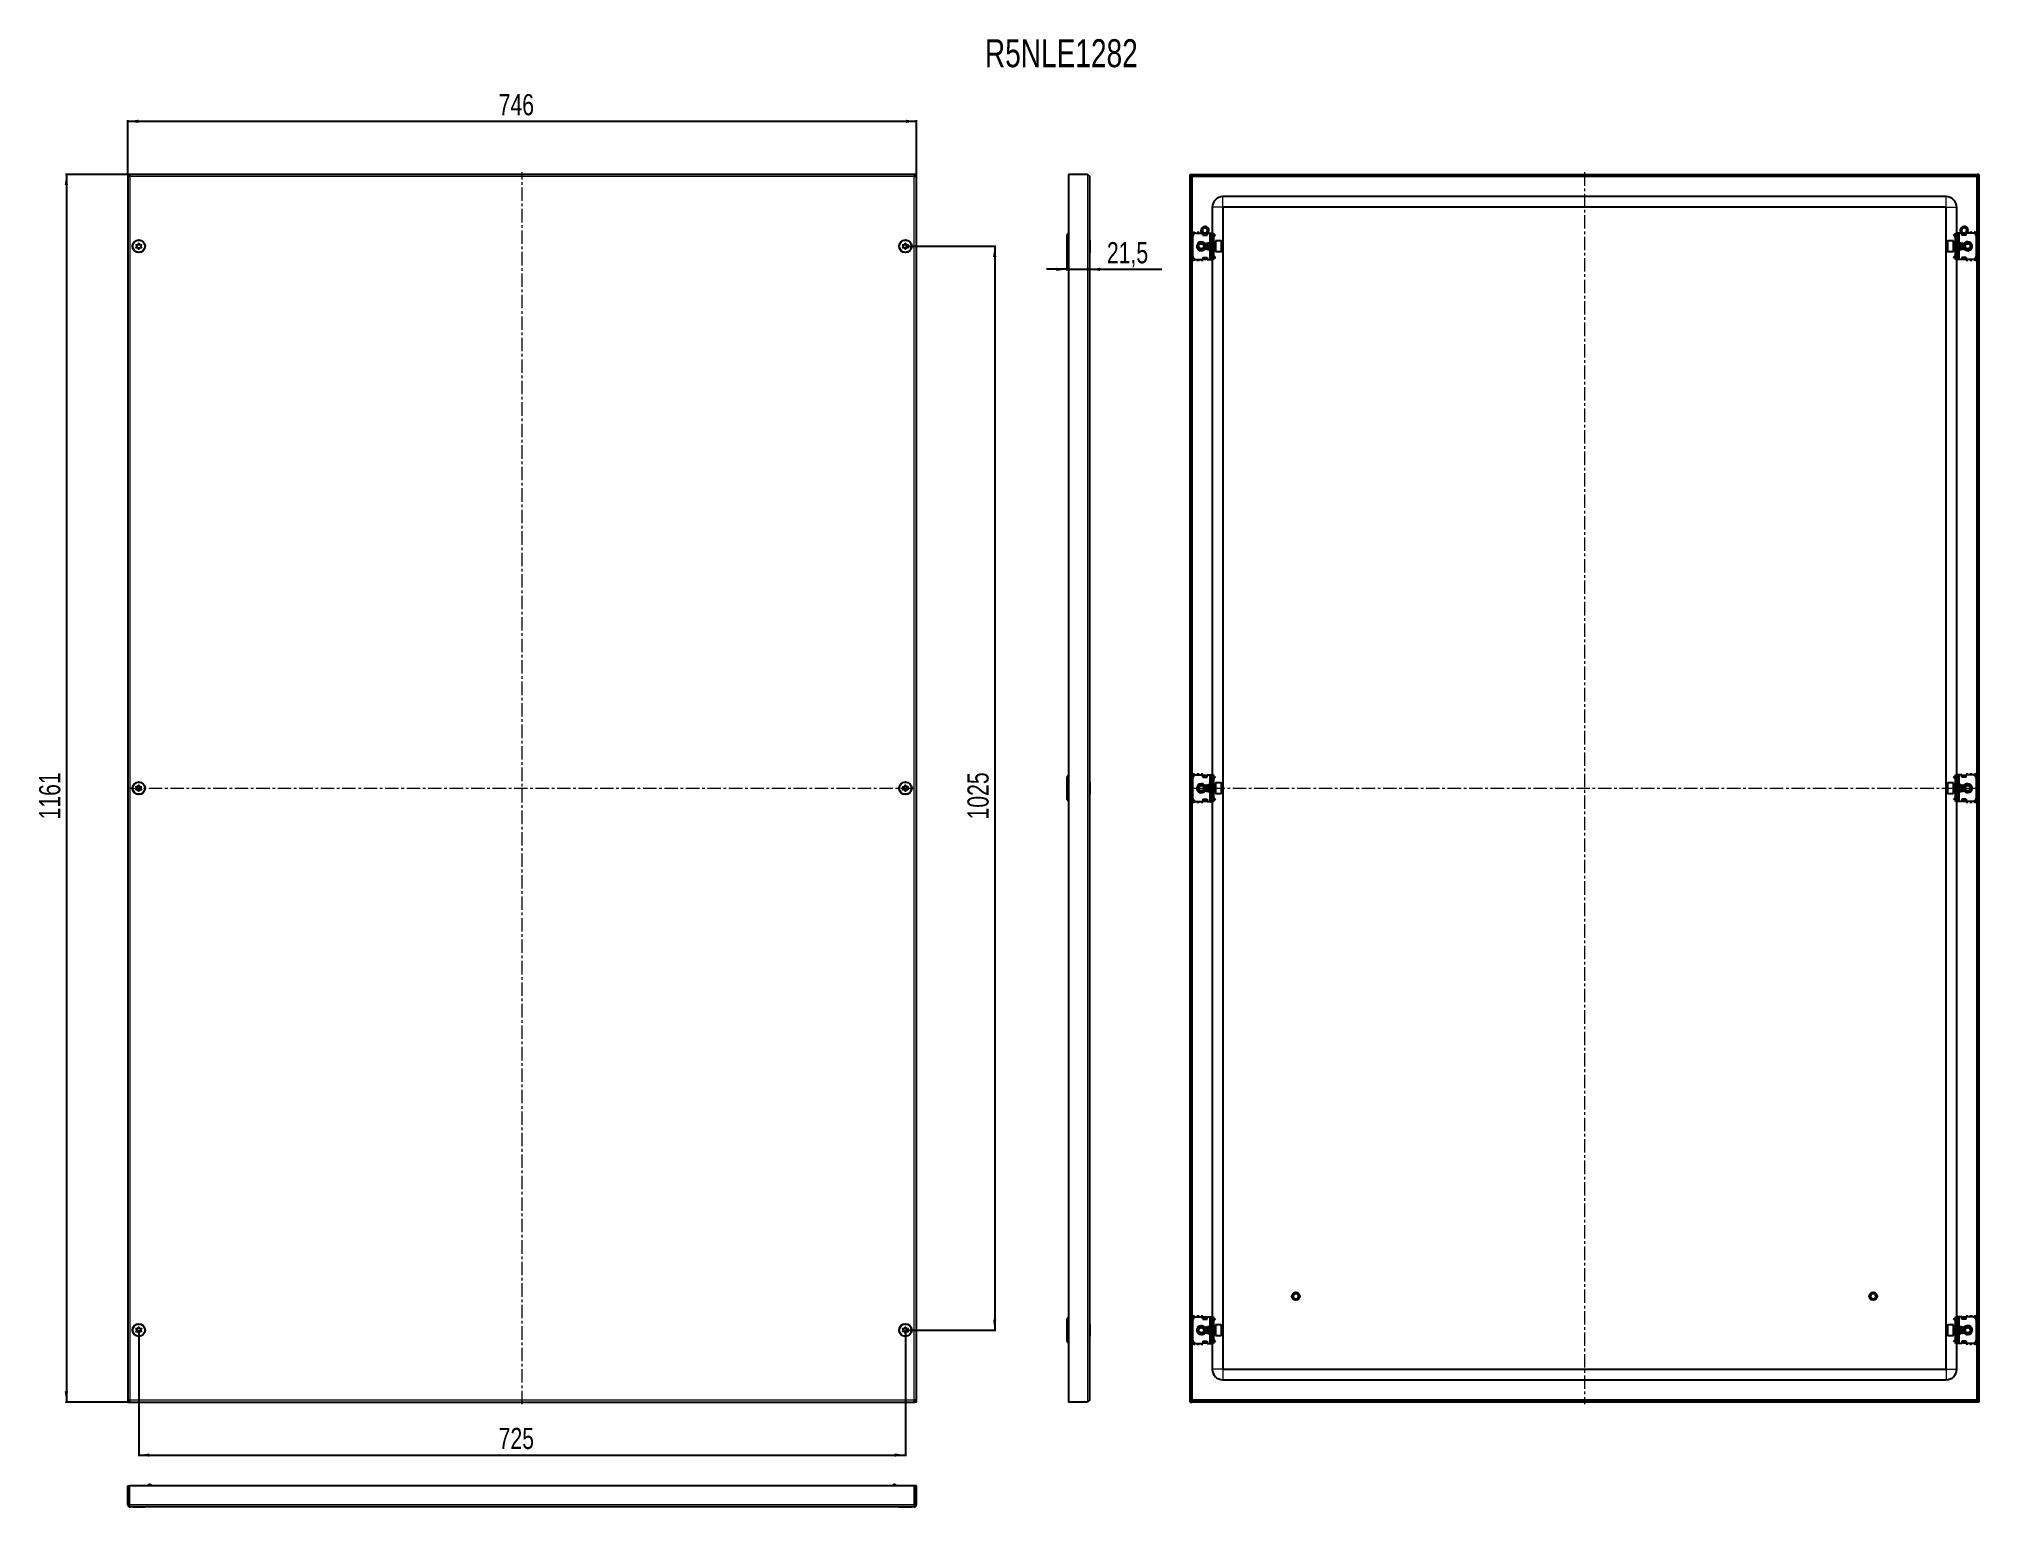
# Model space of a CAD drawing. Header units: millimetres. Extents: x -462 to 1373, y -390 to 999.
import ezdxf

# ---------------------------------------------------------------- set-up
doc = ezdxf.new("R2010")
doc.units = ezdxf.units.MM
doc.linetypes.add('CENTERX2', pattern=[20.32, 12.7, -2.54, 2.54, -2.54])
doc.layers.add('FORMAT', color=7, linetype='Continuous')
doc.styles.add('SLDTEXTSTYLE0', font='TXT', dxfattribs={"width": 0.75})
doc.dimstyles.new('SLDDIMSTYLE0', dxfattribs={"dimtxt": 20, "dimasz": 10, "dimexe": 0, "dimexo": 0.0625, "dimgap": 5, "dimtad": 2, "dimdec": 1, "dimrnd": 1e-09, "dimzin": 12, "dimdsep": 46, "dimtxsty": 'SLDTEXTSTYLE0', "dimsah": 1, "dimcen": 0.09, "dimadec": 0, "dimazin": 3, "dimtfac": 1, "dimtofl": 0, "dimtmove": 0, "dimatfit": 3, "dimfxl": 0, "dimfrac": 2, "dimtolj": 1, "dimtzin": 12, "dimarcsym": 0})
doc.dimstyles.new('SLDDIMSTYLE1', dxfattribs={"dimtxt": 20, "dimasz": 10, "dimexe": 0, "dimexo": 0.0625, "dimgap": 5, "dimtad": 2, "dimdec": 1, "dimrnd": 1e-09, "dimzin": 12, "dimdsep": 46, "dimtxsty": 'SLDTEXTSTYLE0', "dimsah": 1, "dimcen": 0.09, "dimadec": 0, "dimazin": 3, "dimtfac": 1, "dimtmove": 0, "dimatfit": 0, "dimfxl": 0, "dimfrac": 2, "dimtolj": 1, "dimtzin": 12, "dimarcsym": 0})

msp = doc.modelspace()

# ---------------------------------------------------------------- texts
at = {"layer": 'FORMAT', "insert": (432.72, 998.4), "char_height": 26.458, "attachment_point": 1, "style": 'SLDTEXTSTYLE0'}
msp.add_mtext('R5NLE1282', dxfattribs=at)

# ---------------------------------------------------------------- blocks, each defined once
blk = doc.blocks.new('_D')
at = {"layer": 'FORMAT'}
for p, q in [((-378, 870.6), (-378, 921.8)), ((-378, 920.8), (368, 920.8)), ((368, 870.6), (368, 921.8))]:
    blk.add_line(p, q, dxfattribs=at)
for points in [[(-378, 920.8), (-368, 919.2), (-368, 922.3)], [(368, 920.8), (358, 922.3), (358, 919.2)]]:
    blk.add_solid(points, dxfattribs=at)
at = {"layer": 'FORMAT', "insert": (-27.2, 946.5), "char_height": 20, "attachment_point": 1, "style": 'SLDTEXTSTYLE0'}
blk.add_mtext('746', dxfattribs=at)
blk = doc.blocks.new('_D_1')
at = {"layer": 'FORMAT'}
for p, q in [((-376.3, 870.6), (-437, 870.6)), ((-436, 870.6), (-436, -290.4)), ((-376.3, -290.4), (-437, -290.4))]:
    blk.add_line(p, q, dxfattribs=at)
for points in [[(-436, 870.6), (-437.6, 860.6), (-434.5, 860.6)], [(-436, -290.4), (-434.5, -280.4), (-437.6, -280.4)]]:
    blk.add_solid(points, dxfattribs=at)
at = {"layer": 'FORMAT', "insert": (-461.8, 260.5), "char_height": 20, "attachment_point": 1, "rotation": 90, "style": 'SLDTEXTSTYLE0'}
blk.add_mtext('1161', dxfattribs=at)
blk = doc.blocks.new('_D_2')
at = {"layer": 'FORMAT'}
for p, q in [((357.5, 802.6), (443, 802.6)), ((442, 802.6), (442, -222.4)), ((357.5, -222.4), (443, -222.4))]:
    blk.add_line(p, q, dxfattribs=at)
for points in [[(442, 802.6), (440.4, 792.6), (443.5, 792.6)], [(442, -222.4), (443.5, -212.4), (440.4, -212.4)]]:
    blk.add_solid(points, dxfattribs=at)
at = {"layer": 'FORMAT', "insert": (416.2, 260.5), "char_height": 20, "attachment_point": 1, "rotation": 90, "style": 'SLDTEXTSTYLE0'}
blk.add_mtext('1025', dxfattribs=at)
blk = doc.blocks.new('_D_3')
at = {"layer": 'FORMAT'}
for p, q in [((-367.5, -222.4), (-367.5, -341.6)), ((357.5, -222.4), (357.5, -341.6)), ((-367.5, -340.6), (357.5, -340.6))]:
    blk.add_line(p, q, dxfattribs=at)
for points in [[(-367.5, -340.6), (-357.5, -342.1), (-357.5, -339)], [(357.5, -340.6), (347.5, -339), (347.5, -342.1)]]:
    blk.add_solid(points, dxfattribs=at)
at = {"layer": 'FORMAT', "insert": (-27.2, -314.8), "char_height": 20, "attachment_point": 1, "style": 'SLDTEXTSTYLE0'}
blk.add_mtext('725', dxfattribs=at)
blk = doc.blocks.new('_D_4')
at = {"layer": 'FORMAT'}
for p, q in [((510.2, 793.1), (510.2, 779.8)), ((510.2, 780.8), (491, 780.8)), ((510.2, 780.8), (531.7, 780.8)), ((531.7, 780.8), (599.9, 780.8))]:
    blk.add_line(p, q, dxfattribs=at)
for points in [[(510.2, 780.8), (500.2, 782.3), (500.2, 779.2)], [(531.7, 780.8), (541.7, 779.2), (541.7, 782.3)]]:
    blk.add_solid(points, dxfattribs=at)
at = {"layer": 'FORMAT', "insert": (548.1, 806.5), "char_height": 20, "attachment_point": 1, "style": 'SLDTEXTSTYLE0'}
blk.add_mtext('21,5', dxfattribs=at)

# ---------------------------------------------------------------- dimensions: what is measured, and where the dimension line sits
at = {"layer": 'FORMAT'}
for base, p1, p2, dimstyle, picture, middle in [((367.98, 920.77), (-378.02, 870.6), (367.98, 870.6), 'SLDDIMSTYLE0', '_D', (-5.02, 920.77)), ((531.73, 780.77), (510.23, 793.1), (531.73, 868.5), 'SLDDIMSTYLE1', '_D_4', (573.99, 780.77)), ((357.48, -340.57), (-367.52, -222.4), (357.48, -222.4), 'SLDDIMSTYLE0', '_D_3', (-5.02, -340.57))]:
    dim = msp.add_linear_dim(base=base, p1=p1, p2=p2, dimstyle=dimstyle, dxfattribs=at)
    dim.commit()
    dim.dimension.update_dxf_attribs({"geometry": picture, "text_midpoint": middle, "dimtype": 160})
for base, p1, p2, picture, middle in [((-436.03, -290.4), (-376.32, 870.6), (-376.32, -290.4), '_D_1', (-436.03, 290.1)), ((441.98, -222.4), (357.48, 802.6), (357.48, -222.4), '_D_2', (441.98, 290.1))]:
    dim = msp.add_linear_dim(base=base, p1=p1, p2=p2, angle=90, dimstyle='SLDDIMSTYLE0', dxfattribs=at)
    dim.commit()
    dim.dimension.update_dxf_attribs({"geometry": picture, "text_midpoint": middle, "dimtype": 160})

# ---------------------------------------------------------------- linework, layer by layer
at = {"color": 7, "linetype": 'Continuous', "lineweight": 25}
for p, q in [((-378.02, 870.6), (-376.52, 870.6)), ((-378.02, 870.6), (-378.02, -290.4)), ((366.28, 870.6), (-376.32, 870.6)), ((-376.32, 869.48), (-376.32, 870.6)), ((366.28, 870.6), (366.28, 869.49)), ((367.98, 870.6), (366.48, 870.6)), ((367.98, -290.4), (367.98, 870.6)), ((511.73, 870.6), (511.73, -290.4)), ((529.63, 870.6), (511.73, 870.6)), ((531.73, 868.5), (531.73, -288.3)), ((626.82, 870.6), (628.32, 870.6)), ((626.82, -290.4), (626.82, 870.6)), ((628.32, -290.4), (628.32, 870.6)), ((628.52, 870.6), (1371.12, 870.6)), ((628.52, 869.1), (628.52, 870.6)), ((628.52, 869.1), (1371.12, 869.1)), ((1370.96, 869.1), (1370.72, 868.5)), ((1371.12, 869.1), (1371.12, 870.6)), ((1372.82, 870.6), (1371.32, 870.6)), ((1371.32, 870.6), (1371.32, -290.4)), ((1372.82, 870.6), (1372.82, -290.4)), ((1341.82, 849.6), (657.82, 849.6)), ((647.82, 839.6), (647.82, 815.1)), ((657.82, 839.6), (657.82, -259.4)), ((1341.82, 839.6), (657.82, 839.6)), ((1341.82, -259.4), (1341.82, 839.6)), ((1351.82, 815.1), (1351.82, 839.6)), ((510.23, 812.1), (510.23, 793.1)), ((531.99, 808.39), (531.73, 808.39)), ((531.99, 808.39), (531.99, 807.67)), ((531.99, 807.67), (531.99, 796.82)), ((629.32, 793.1), (629.32, 812.1)), ((630.32, 815.35), (630.32, 814.34)), ((632.32, 815.1), (638.82, 815.1)), ((637.82, 817.69), (637.85, 817.95)), ((637.82, 817.49), (637.84, 817.73)), ((637.82, 817.69), (637.82, 817.64)), ((637.82, 817.49), (637.82, 817.44)), ((637.83, 817.9), (637.83, 817.85)), ((637.83, 817.29), (637.84, 817.24)), ((637.86, 818.11), (637.85, 818.06)), ((637.86, 817.1), (637.87, 817.05)), ((637.9, 818.3), (637.89, 818.26)), ((637.9, 818.3), (637.98, 818.54)), ((637.9, 816.92), (637.91, 816.87)), ((637.95, 818.49), (637.94, 818.45)), ((637.95, 816.74), (637.96, 816.69)), ((638, 816.56), (638.01, 816.55)), ((638.53, 819.52), (639.06, 820.03)), ((638.59, 815.59), (638.62, 815.56)), ((638.74, 819.77), (638.71, 819.74)), ((638.73, 815.45), (638.76, 815.42)), ((638.74, 819.77), (638.9, 819.9)), ((638.82, 813.1), (638.82, 815.1)), ((639.02, 814.31), (638.82, 814.43)), ((638.82, 813.1), (642.82, 813.1)), ((639.04, 815.19), (638.83, 815.37)), ((638.88, 815.31), (638.91, 815.28)), ((639.02, 813.1), (639.02, 814.31)), ((639.04, 815.19), (639.08, 815.16)), ((639.07, 814.72), (639.41, 814.96)), ((639.57, 814.72), (639.07, 814.37)), ((639.07, 814.37), (639.07, 814.72)), ((639.07, 813.45), (639.07, 814.37)), ((639.07, 813.1), (639.07, 813.45)), ((639.2, 820.12), (639.4, 820.24)), ((639.21, 815.07), (639.25, 815.04)), ((639.37, 820.23), (639.33, 820.2)), ((639.37, 820.16), (639.33, 820.2)), ((639.37, 820.23), (639.6, 820.31)), ((639.39, 814.96), (639.43, 814.94)), ((639.55, 820.32), (639.51, 820.3)), ((639.57, 814.72), (639.97, 814.72)), ((639.75, 820.4), (639.7, 820.38)), ((639.92, 814.74), (639.72, 814.84)), ((639.74, 814.8), (639.79, 814.78)), ((639.75, 820.4), (639.97, 820.47)), ((639.94, 820.47), (639.89, 820.45)), ((639.92, 814.74), (639.96, 814.72)), ((640.13, 820.52), (640.08, 820.51)), ((640.1, 814.69), (640.14, 814.68)), ((641.02, 820.59), (640.27, 820.52)), ((641.27, 814.64), (641.09, 814.61)), ((641.42, 814.66), (641.46, 814.67)), ((641.8, 814.76), (641.61, 814.72)), ((641.66, 814.72), (642.07, 814.72)), ((642.57, 814.37), (642.07, 814.72)), ((642.36, 815.02), (642.09, 814.9)), ((642.16, 815.01), (642.57, 814.72)), ((642.51, 820.08), (642.47, 820.1)), ((642.57, 814.72), (642.57, 814.37)), ((642.82, 814.43), (642.57, 814.28)), ((642.57, 814.37), (642.57, 813.45)), ((642.57, 813.45), (642.57, 813.1)), ((642.68, 819.95), (642.64, 819.98)), ((642.84, 819.82), (642.8, 819.85)), ((642.82, 813.1), (642.82, 815.1)), ((642.82, 815.1), (645.32, 815.1)), ((643.09, 815.63), (642.92, 815.51)), ((643.06, 815.67), (642.94, 815.48)), ((642.98, 819.68), (642.95, 819.71)), ((642.98, 819.68), (643.1, 819.55)), ((643.09, 819.56), (643.08, 819.58)), ((643.11, 818.47), (643.28, 818.06)), ((643.59, 816.48), (643.49, 816.3)), ((643.6, 816.48), (643.5, 816.3)), ((643.65, 816.62), (643.67, 816.66)), ((643.71, 816.8), (643.72, 816.85)), ((643.73, 818.24), (643.8, 817.97)), ((643.76, 818.19), (643.75, 818.24)), ((643.81, 817.4), (643.75, 817.09)), ((643.76, 816.99), (643.77, 817.04)), ((643.79, 817.2), (643.8, 817.25)), ((643.81, 817.4), (643.82, 817.45)), ((643.82, 817.6), (643.82, 817.6)), ((645.32, 815.1), (646.82, 815.1)), ((646.82, 815.1), (648.82, 815.1)), ((646.82, 812.1), (646.82, 815.1)), ((646.82, 793.1), (646.82, 812.1)), ((647.82, 793.1), (647.82, 812.1)), ((648.82, 815.1), (648.82, 814.34)), ((648.82, 814.34), (648.82, 790.86)), ((648.82, 814.01), (649.03, 813.81)), ((649.32, 811.35), (648.82, 811.35)), ((648.82, 807.85), (648.82, 811.35)), ((649.32, 807.85), (648.82, 807.85)), ((649.32, 813.1), (649.32, 812.64)), ((649.32, 807.85), (649.32, 811.35)), ((649.32, 805.6), (649.32, 807.85)), ((649.4, 812.76), (650.38, 813.74)), ((649.76, 812.41), (649.4, 812.76)), ((649.76, 812.41), (650.73, 813.39)), ((650.38, 813.74), (650.73, 813.39)), ((656.22, 807.6), (650.82, 807.6)), ((650.82, 807.6), (650.82, 799.91)), ((1348.82, 807.6), (1343.42, 807.6)), ((1348.82, 797.6), (1348.82, 807.6)), ((1349.26, 813.74), (1348.9, 813.39)), ((1349.88, 812.41), (1348.9, 813.39)), ((1350.23, 812.76), (1349.26, 813.74)), ((1349.88, 812.41), (1350.23, 812.76)), ((1350.32, 813.1), (1350.32, 812.71)), ((1350.32, 811.35), (1350.82, 811.35)), ((1350.32, 811.35), (1350.32, 807.85)), ((1350.82, 807.85), (1350.32, 807.85)), ((1350.32, 807.85), (1350.32, 805.6)), ((1350.61, 813.81), (1350.82, 814.01)), ((1350.82, 815.1), (1352.82, 815.1)), ((1350.82, 814.34), (1350.82, 815.1)), ((1350.82, 790.86), (1350.82, 814.34)), ((1350.82, 811.35), (1350.82, 807.85)), ((1351.82, 812.1), (1351.82, 793.1)), ((1352.82, 815.1), (1352.82, 812.1)), ((1354.32, 815.1), (1352.82, 815.1)), ((1352.82, 812.1), (1352.82, 793.1)), ((1356.82, 815.1), (1354.32, 815.1)), ((1355.82, 817.69), (1355.85, 817.95)), ((1355.82, 817.49), (1355.84, 817.73)), ((1355.82, 817.69), (1355.82, 817.64)), ((1355.82, 817.49), (1355.82, 817.44)), ((1355.83, 817.9), (1355.83, 817.85)), ((1355.83, 817.29), (1355.84, 817.24)), ((1355.86, 818.11), (1355.85, 818.06)), ((1355.86, 817.1), (1355.87, 817.05)), ((1355.9, 818.3), (1355.89, 818.26)), ((1355.9, 818.3), (1355.98, 818.54)), ((1355.9, 816.92), (1355.91, 816.87)), ((1355.95, 818.49), (1355.94, 818.45)), ((1355.95, 816.74), (1355.96, 816.69)), ((1356, 816.56), (1356.01, 816.55)), ((1356.61, 819.63), (1356.58, 819.6)), ((1356.59, 815.59), (1356.62, 815.56)), ((1356.63, 819.65), (1356.91, 819.92)), ((1356.74, 819.77), (1356.71, 819.74)), ((1356.73, 815.45), (1356.76, 815.42)), ((1356.82, 813.1), (1356.82, 815.1)), ((1357.07, 814.28), (1356.82, 814.43)), ((1360.82, 813.1), (1356.82, 813.1)), ((1356.88, 815.31), (1356.91, 815.28)), ((1357.04, 815.19), (1357.08, 815.16)), ((1357.07, 814.72), (1357.41, 814.96)), ((1357.57, 814.72), (1357.07, 814.37)), ((1357.07, 814.37), (1357.07, 814.72)), ((1357.07, 813.45), (1357.07, 814.37)), ((1357.07, 813.1), (1357.07, 813.45)), ((1357.2, 820.12), (1357.4, 820.24)), ((1357.21, 815.07), (1357.25, 815.04)), ((1357.37, 820.23), (1357.33, 820.2)), ((1357.37, 820.16), (1357.33, 820.2)), ((1357.37, 820.23), (1357.6, 820.31)), ((1357.39, 814.96), (1357.43, 814.94)), ((1357.55, 820.32), (1357.51, 820.3)), ((1357.57, 814.72), (1357.97, 814.72)), ((1357.75, 820.4), (1357.7, 820.38)), ((1357.92, 814.74), (1357.72, 814.84)), ((1357.74, 814.8), (1357.79, 814.78)), ((1357.75, 820.4), (1357.97, 820.47)), ((1357.94, 820.47), (1357.89, 820.45)), ((1357.92, 814.74), (1357.96, 814.72)), ((1358.13, 820.52), (1358.08, 820.51)), ((1358.1, 814.69), (1358.14, 814.68)), ((1359.02, 820.59), (1358.27, 820.52)), ((1359.27, 814.64), (1359.09, 814.61)), ((1359.42, 814.66), (1359.46, 814.67)), ((1359.8, 814.76), (1359.61, 814.72)), ((1359.66, 814.72), (1360.07, 814.72)), ((1360.57, 814.37), (1360.07, 814.72)), ((1360.36, 815.02), (1360.09, 814.9)), ((1360.16, 815.01), (1360.57, 814.72)), ((1360.51, 820.08), (1360.47, 820.1)), ((1360.57, 814.72), (1360.57, 814.37)), ((1360.57, 814.37), (1360.57, 813.45)), ((1360.57, 813.45), (1360.57, 813.1)), ((1360.82, 814.43), (1360.62, 814.31)), ((1360.62, 814.31), (1360.62, 813.1)), ((1360.68, 819.95), (1360.64, 819.98)), ((1360.84, 819.82), (1360.8, 819.85)), ((1360.82, 813.1), (1360.82, 815.1)), ((1367.32, 815.1), (1360.82, 815.1)), ((1361.09, 815.63), (1360.92, 815.51)), ((1361.06, 815.67), (1360.94, 815.48)), ((1360.98, 819.68), (1360.95, 819.71)), ((1360.98, 819.68), (1361.1, 819.55)), ((1361.09, 819.56), (1361.08, 819.58)), ((1361.11, 818.47), (1361.28, 818.06)), ((1361.59, 816.48), (1361.49, 816.3)), ((1361.6, 816.48), (1361.5, 816.3)), ((1361.65, 816.62), (1361.67, 816.66)), ((1361.71, 816.8), (1361.72, 816.85)), ((1361.81, 817.4), (1361.75, 817.09)), ((1361.76, 816.99), (1361.77, 817.04)), ((1361.79, 817.2), (1361.8, 817.25)), ((1361.81, 817.4), (1361.82, 817.45)), ((1361.82, 817.6), (1361.82, 817.6)), ((1369.32, 814.34), (1369.32, 815.35)), ((1370.32, 812.1), (1370.32, 793.1)), ((531.73, 796.82), (531.99, 796.82)), ((630.32, 790.86), (630.32, 789.85)), ((632.32, 790.1), (638.82, 790.1)), ((638.32, 790.1), (638.32, 789.85)), ((638.82, 792.1), (638.82, 790.1)), ((638.82, 792.1), (642.82, 792.1)), ((638.82, 790.22), (639.02, 790.22)), ((639.02, 790.22), (639.02, 792.1)), ((639.07, 791.75), (639.07, 792.1)), ((639.07, 790.83), (639.07, 791.75)), ((639.07, 790.83), (639.57, 790.48)), ((639.07, 790.48), (639.07, 790.83)), ((639.57, 790.13), (639.07, 790.48)), ((642.07, 790.48), (639.57, 790.48)), ((639.57, 790.48), (639.57, 790.13)), ((642.07, 790.13), (639.57, 790.13)), ((641.37, 805.6), (640.82, 805.05)), ((640.82, 805.05), (640.82, 801.28)), ((640.82, 801.28), (640.82, 800.15)), ((640.82, 800.15), (641.37, 799.6)), ((641.43, 805.6), (641.37, 805.6)), ((641.37, 805.6), (641.37, 800.98)), ((641.37, 800.98), (641.37, 799.6)), ((641.37, 799.6), (641.43, 799.6)), ((641.82, 805.05), (641.43, 805.6)), ((641.43, 805.6), (641.43, 805.13)), ((641.43, 805.13), (641.43, 799.6)), ((641.43, 799.6), (641.82, 800.15)), ((642.21, 805.6), (641.82, 805.05)), ((641.82, 805.05), (641.82, 804.66)), ((641.82, 804.66), (641.82, 800.15)), ((641.82, 800.15), (642.21, 799.6)), ((642.07, 790.48), (642.57, 790.83)), ((642.07, 790.13), (642.07, 790.48)), ((642.57, 790.48), (642.07, 790.13)), ((642.43, 805.6), (642.21, 805.6)), ((642.21, 805.6), (642.21, 805.13)), ((642.21, 805.13), (642.21, 799.6)), ((642.21, 799.6), (642.43, 799.6)), ((642.82, 805.05), (642.43, 805.6)), ((642.43, 805.6), (642.43, 805.13)), ((642.43, 805.13), (642.43, 799.6)), ((642.43, 799.6), (642.82, 800.15)), ((642.57, 792.1), (642.57, 791.75)), ((642.57, 791.75), (642.57, 790.83)), ((642.57, 790.83), (642.57, 790.48)), ((643.21, 805.6), (642.82, 805.05)), ((642.82, 805.05), (642.82, 804.66)), ((642.82, 804.66), (642.82, 800.15)), ((642.82, 800.15), (643.21, 799.6)), ((642.82, 792.1), (642.82, 790.1)), ((642.82, 790.1), (645.32, 790.1)), ((643.43, 805.6), (643.21, 805.6)), ((643.21, 805.6), (643.21, 805.13)), ((643.21, 805.13), (643.21, 799.6)), ((643.21, 799.6), (643.43, 799.6)), ((643.82, 805.05), (643.43, 805.6)), ((643.43, 805.6), (643.43, 805.13)), ((643.43, 805.13), (643.43, 799.6)), ((643.43, 799.6), (643.82, 800.15)), ((644.21, 805.6), (643.82, 805.05)), ((643.82, 805.05), (643.82, 804.66)), ((643.82, 804.66), (643.82, 800.15)), ((643.82, 800.15), (644.21, 799.6)), ((644.43, 805.6), (644.21, 805.6)), ((644.21, 805.6), (644.21, 805.13)), ((644.21, 805.13), (644.21, 799.6)), ((644.21, 799.6), (644.43, 799.6)), ((644.82, 805.05), (644.43, 805.6)), ((644.43, 805.6), (644.43, 805.13)), ((644.43, 805.13), (644.43, 799.6)), ((644.43, 799.6), (644.82, 800.15)), ((646.32, 806.6), (644.82, 806.6)), ((644.82, 798.6), (644.82, 806.6)), ((644.82, 798.6), (646.32, 798.6)), ((645.32, 790.1), (646.82, 790.1)), ((646.82, 790.1), (646.82, 793.1)), ((648.82, 790.1), (646.82, 790.1)), ((647.82, 790.1), (647.82, 302.6)), ((649.21, 805.6), (648.82, 805.05)), ((648.82, 800.15), (649.21, 799.6)), ((648.82, 797.35), (649.32, 797.35)), ((648.82, 793.85), (648.82, 797.35)), ((649.32, 793.85), (648.82, 793.85)), ((649.03, 791.39), (648.82, 791.19)), ((648.82, 790.86), (648.82, 790.1)), ((649.43, 805.6), (649.21, 805.6)), ((649.21, 805.6), (649.21, 805.13)), ((649.21, 805.13), (649.21, 799.6)), ((649.21, 799.6), (649.43, 799.6)), ((649.32, 797.35), (649.32, 799.6)), ((649.32, 793.85), (649.32, 797.35)), ((649.32, 792.1), (649.32, 792.49)), ((649.76, 792.79), (649.4, 792.44)), ((649.4, 792.44), (650.38, 791.46)), ((649.82, 805.05), (649.43, 805.6)), ((649.43, 805.6), (649.43, 805.13)), ((649.43, 805.13), (649.43, 799.6)), ((649.43, 799.6), (649.82, 800.15)), ((649.76, 792.79), (650.73, 791.81)), ((650.21, 805.6), (649.82, 805.05)), ((649.82, 805.05), (649.82, 804.66)), ((649.82, 804.66), (649.82, 800.15)), ((649.82, 800.15), (650.21, 799.6)), ((650.57, 805.6), (650.21, 805.6)), ((650.21, 805.6), (650.21, 805.13)), ((650.21, 805.13), (650.21, 799.6)), ((650.21, 799.6), (650.57, 799.6)), ((650.38, 791.46), (650.73, 791.81)), ((650.82, 799.91), (650.82, 797.6)), ((650.82, 797.6), (656.22, 797.6)), ((656.82, 807), (656.82, 800.23)), ((656.82, 800.23), (656.82, 798.2)), ((1342.82, 798.2), (1342.82, 807)), ((1343.42, 797.6), (1348.82, 797.6)), ((1349.88, 792.79), (1348.9, 791.81)), ((1349.26, 791.46), (1348.9, 791.81)), ((1349.43, 805.6), (1349.07, 805.6)), ((1349.07, 799.6), (1349.43, 799.6)), ((1350.23, 792.44), (1349.26, 791.46)), ((1349.82, 805.05), (1349.43, 805.6)), ((1349.43, 805.13), (1349.43, 805.6)), ((1349.43, 799.6), (1349.43, 805.13)), ((1349.43, 799.6), (1349.82, 800.15)), ((1350.21, 805.6), (1349.82, 805.05)), ((1349.82, 804.66), (1349.82, 805.05)), ((1349.82, 800.15), (1349.82, 804.66)), ((1349.82, 800.15), (1350.21, 799.6)), ((1349.88, 792.79), (1350.23, 792.44)), ((1350.43, 805.6), (1350.21, 805.6)), ((1350.21, 805.13), (1350.21, 805.6)), ((1350.21, 799.6), (1350.21, 805.13)), ((1350.21, 799.6), (1350.43, 799.6)), ((1350.32, 799.6), (1350.32, 797.35)), ((1350.32, 797.35), (1350.82, 797.35)), ((1350.32, 797.35), (1350.32, 793.85)), ((1350.32, 793.85), (1350.82, 793.85)), ((1350.32, 792.1), (1350.32, 792.56)), ((1350.82, 805.05), (1350.43, 805.6)), ((1350.43, 805.13), (1350.43, 805.6)), ((1350.43, 799.6), (1350.43, 805.13)), ((1350.43, 799.6), (1350.82, 800.15)), ((1350.82, 791.19), (1350.61, 791.39)), ((1350.82, 797.35), (1350.82, 793.85)), ((1350.82, 790.1), (1350.82, 790.86)), ((1352.82, 790.1), (1350.82, 790.1)), ((1351.82, 302.6), (1351.82, 790.1)), ((1352.82, 793.1), (1352.82, 790.1)), ((1354.32, 790.1), (1352.82, 790.1)), ((1354.82, 806.6), (1353.32, 806.6)), ((1353.32, 798.6), (1354.82, 798.6)), ((1356.82, 790.1), (1354.32, 790.1)), ((1354.82, 806.6), (1354.82, 798.6)), ((1355.21, 805.6), (1354.82, 805.05)), ((1354.82, 800.15), (1355.21, 799.6)), ((1355.43, 805.6), (1355.21, 805.6)), ((1355.21, 805.13), (1355.21, 805.6)), ((1355.21, 799.6), (1355.21, 805.13)), ((1355.21, 799.6), (1355.43, 799.6)), ((1355.82, 805.05), (1355.43, 805.6)), ((1355.43, 805.13), (1355.43, 805.6)), ((1355.43, 799.6), (1355.43, 805.13)), ((1355.43, 799.6), (1355.82, 800.15)), ((1356.21, 805.6), (1355.82, 805.05)), ((1355.82, 804.66), (1355.82, 805.05)), ((1355.82, 800.15), (1355.82, 804.66)), ((1355.82, 800.15), (1356.21, 799.6)), ((1356.43, 805.6), (1356.21, 805.6)), ((1356.21, 805.13), (1356.21, 805.6)), ((1356.21, 799.6), (1356.21, 805.13)), ((1356.21, 799.6), (1356.43, 799.6)), ((1356.82, 805.05), (1356.43, 805.6)), ((1356.43, 805.13), (1356.43, 805.6)), ((1356.43, 799.6), (1356.43, 805.13)), ((1356.43, 799.6), (1356.82, 800.15)), ((1357.21, 805.6), (1356.82, 805.05)), ((1356.82, 804.66), (1356.82, 805.05)), ((1356.82, 800.15), (1356.82, 804.66)), ((1356.82, 800.15), (1357.21, 799.6)), ((1360.82, 792.1), (1356.82, 792.1)), ((1356.82, 792.1), (1356.82, 790.1)), ((1357.07, 791.75), (1357.07, 792.1)), ((1357.07, 790.83), (1357.07, 791.75)), ((1357.07, 790.83), (1357.57, 790.48)), ((1357.07, 790.48), (1357.07, 790.83)), ((1357.57, 790.13), (1357.07, 790.48)), ((1357.43, 805.6), (1357.21, 805.6)), ((1357.21, 805.13), (1357.21, 805.6)), ((1357.21, 799.6), (1357.21, 805.13)), ((1357.21, 799.6), (1357.43, 799.6)), ((1357.82, 805.05), (1357.43, 805.6)), ((1357.43, 805.13), (1357.43, 805.6)), ((1357.43, 799.6), (1357.43, 805.13)), ((1357.43, 799.6), (1357.82, 800.15)), ((1360.07, 790.48), (1357.57, 790.48)), ((1357.57, 790.48), (1357.57, 790.13)), ((1360.07, 790.13), (1357.57, 790.13)), ((1358.21, 805.6), (1357.82, 805.05)), ((1357.82, 804.66), (1357.82, 805.05)), ((1357.82, 800.15), (1357.82, 804.66)), ((1357.82, 800.15), (1358.21, 799.6)), ((1358.26, 805.6), (1358.21, 805.6)), ((1358.21, 805.13), (1358.21, 805.6)), ((1358.21, 799.6), (1358.21, 805.13)), ((1358.21, 799.6), (1358.26, 799.6)), ((1358.82, 805.05), (1358.26, 805.6)), ((1358.26, 799.6), (1358.26, 805.6)), ((1358.26, 799.6), (1358.82, 800.15)), ((1358.82, 800.15), (1358.82, 805.05)), ((1360.07, 790.48), (1360.57, 790.83)), ((1360.07, 790.13), (1360.07, 790.48)), ((1360.57, 790.48), (1360.07, 790.13)), ((1360.57, 792.1), (1360.57, 791.75)), ((1360.57, 791.75), (1360.57, 790.83)), ((1360.57, 790.83), (1360.57, 790.48)), ((1360.62, 792.1), (1360.62, 790.22)), ((1360.62, 790.22), (1360.82, 790.22)), ((1360.82, 792.1), (1360.82, 790.1)), ((1367.32, 790.1), (1360.82, 790.1)), ((1361.32, 789.85), (1361.32, 790.1)), ((1369.32, 789.85), (1369.32, 790.86)), ((510.23, 299.6), (510.23, 280.6)), ((531.99, 295.89), (531.73, 295.89)), ((531.99, 295.89), (531.99, 295.17)), ((531.99, 295.17), (531.99, 284.32)), ((629.32, 280.6), (629.32, 299.6)), ((630.32, 302.85), (630.32, 301.84)), ((632.32, 302.6), (638.82, 302.6)), ((638.32, 302.85), (638.32, 302.6)), ((638.82, 300.6), (638.82, 302.6)), ((639.02, 302.48), (638.82, 302.48)), ((638.82, 300.6), (642.82, 300.6)), ((639.02, 300.6), (639.02, 302.48)), ((639.07, 302.22), (639.57, 302.58)), ((639.57, 302.22), (639.07, 301.87)), ((639.07, 301.87), (639.07, 302.22)), ((639.07, 300.95), (639.07, 301.87)), ((639.07, 300.6), (639.07, 300.95)), ((639.57, 302.58), (639.57, 302.22)), ((639.57, 302.58), (642.07, 302.58)), ((639.57, 302.22), (642.07, 302.22)), ((642.07, 302.22), (642.07, 302.58)), ((642.07, 302.58), (642.57, 302.22)), ((642.57, 301.87), (642.07, 302.22)), ((642.57, 302.22), (642.57, 301.87)), ((642.57, 301.87), (642.57, 300.95)), ((642.57, 300.95), (642.57, 300.6)), ((642.82, 300.6), (642.82, 302.6)), ((642.82, 302.6), (645.32, 302.6)), ((646.32, 294.1), (644.82, 294.1)), ((644.82, 286.1), (644.82, 294.1)), ((645.32, 302.6), (646.82, 302.6)), ((646.82, 302.6), (648.82, 302.6)), ((646.82, 299.6), (646.82, 302.6)), ((646.82, 280.6), (646.82, 299.6)), ((647.82, 280.6), (647.82, 299.6)), ((648.82, 302.6), (648.82, 301.84)), ((648.82, 301.84), (648.82, 278.36)), ((648.82, 301.51), (649.03, 301.31)), ((649.32, 298.85), (648.82, 298.85)), ((648.82, 295.35), (648.82, 298.85)), ((649.32, 295.35), (648.82, 295.35)), ((649.32, 300.6), (649.32, 300.14)), ((649.32, 295.35), (649.32, 298.85)), ((649.32, 293.1), (649.32, 295.35)), ((649.4, 300.26), (650.38, 301.24)), ((649.76, 299.91), (649.4, 300.26)), ((649.76, 299.91), (650.73, 300.89)), ((650.38, 301.24), (650.73, 300.89)), ((656.22, 295.1), (650.82, 295.1)), ((650.82, 295.1), (650.82, 287.41)), ((656.82, 294.5), (656.82, 287.73)), ((1342.82, 285.7), (1342.82, 294.5)), ((1348.82, 295.1), (1343.42, 295.1)), ((1348.82, 285.1), (1348.82, 295.1)), ((1349.26, 301.24), (1348.9, 300.89)), ((1349.88, 299.91), (1348.9, 300.89)), ((1350.23, 300.26), (1349.26, 301.24)), ((1349.88, 299.91), (1350.23, 300.26)), ((1350.32, 300.6), (1350.32, 300.21)), ((1350.32, 298.85), (1350.82, 298.85)), ((1350.32, 298.85), (1350.32, 295.35)), ((1350.82, 295.35), (1350.32, 295.35)), ((1350.32, 295.35), (1350.32, 293.1)), ((1350.61, 301.31), (1350.82, 301.51)), ((1350.82, 302.6), (1352.82, 302.6)), ((1350.82, 301.84), (1350.82, 302.6)), ((1350.82, 278.36), (1350.82, 301.84)), ((1350.82, 298.85), (1350.82, 295.35)), ((1351.82, 299.6), (1351.82, 280.6)), ((1352.82, 302.6), (1352.82, 299.6)), ((1354.32, 302.6), (1352.82, 302.6)), ((1352.82, 299.6), (1352.82, 280.6)), ((1354.82, 294.1), (1353.32, 294.1)), ((1356.82, 302.6), (1354.32, 302.6)), ((1354.82, 294.1), (1354.82, 286.1)), ((1356.82, 300.6), (1356.82, 302.6)), ((1360.82, 300.6), (1356.82, 300.6)), ((1357.07, 302.22), (1357.57, 302.58)), ((1357.57, 302.22), (1357.07, 301.87)), ((1357.07, 301.87), (1357.07, 302.22)), ((1357.07, 300.95), (1357.07, 301.87)), ((1357.07, 300.6), (1357.07, 300.95)), ((1357.57, 302.58), (1357.57, 302.22)), ((1357.57, 302.58), (1360.07, 302.58)), ((1357.57, 302.22), (1360.07, 302.22)), ((1360.07, 302.22), (1360.07, 302.58)), ((1360.07, 302.58), (1360.57, 302.22)), ((1360.57, 301.87), (1360.07, 302.22)), ((1360.57, 302.22), (1360.57, 301.87)), ((1360.57, 301.87), (1360.57, 300.95)), ((1360.57, 300.95), (1360.57, 300.6)), ((1360.62, 302.48), (1360.62, 300.6)), ((1360.82, 302.48), (1360.62, 302.48)), ((1360.82, 300.6), (1360.82, 302.6)), ((1367.32, 302.6), (1360.82, 302.6)), ((1361.32, 302.6), (1361.32, 302.85)), ((1369.32, 301.84), (1369.32, 302.85)), ((1370.32, 299.6), (1370.32, 280.6)), ((531.73, 284.32), (531.99, 284.32)), ((630.32, 278.36), (630.32, 277.35)), ((632.32, 277.6), (638.82, 277.6)), ((638.32, 277.6), (638.32, 277.35)), ((638.82, 279.6), (638.82, 277.6)), ((638.82, 279.6), (642.82, 279.6)), ((638.82, 277.72), (639.02, 277.72)), ((639.02, 277.72), (639.02, 279.6)), ((639.07, 279.25), (639.07, 279.6)), ((639.07, 278.33), (639.07, 279.25)), ((639.07, 278.33), (639.57, 277.98)), ((639.07, 277.98), (639.07, 278.33)), ((639.57, 277.63), (639.07, 277.98)), ((642.07, 277.98), (639.57, 277.98)), ((639.57, 277.98), (639.57, 277.63)), ((642.07, 277.63), (639.57, 277.63)), ((641.37, 293.1), (640.82, 292.55)), ((640.82, 292.55), (640.82, 288.78)), ((640.82, 288.78), (640.82, 287.65)), ((640.82, 287.65), (641.37, 287.1)), ((641.43, 293.1), (641.37, 293.1)), ((641.37, 293.1), (641.37, 288.48)), ((641.37, 288.48), (641.37, 287.1)), ((641.37, 287.1), (641.43, 287.1)), ((641.82, 292.55), (641.43, 293.1)), ((641.43, 293.1), (641.43, 292.63)), ((641.43, 292.63), (641.43, 287.1)), ((641.43, 287.1), (641.82, 287.65)), ((642.21, 293.1), (641.82, 292.55)), ((641.82, 292.55), (641.82, 292.16)), ((641.82, 292.16), (641.82, 287.65)), ((641.82, 287.65), (642.21, 287.1)), ((642.07, 277.98), (642.57, 278.33)), ((642.07, 277.63), (642.07, 277.98)), ((642.57, 277.98), (642.07, 277.63)), ((642.43, 293.1), (642.21, 293.1)), ((642.21, 293.1), (642.21, 292.63)), ((642.21, 292.63), (642.21, 287.1)), ((642.21, 287.1), (642.43, 287.1)), ((642.82, 292.55), (642.43, 293.1)), ((642.43, 293.1), (642.43, 292.63)), ((642.43, 292.63), (642.43, 287.1)), ((642.43, 287.1), (642.82, 287.65)), ((642.57, 279.6), (642.57, 279.25)), ((642.57, 279.25), (642.57, 278.33)), ((642.57, 278.33), (642.57, 277.98)), ((643.21, 293.1), (642.82, 292.55)), ((642.82, 292.55), (642.82, 292.16)), ((642.82, 292.16), (642.82, 287.65)), ((642.82, 287.65), (643.21, 287.1)), ((642.82, 279.6), (642.82, 277.6)), ((642.82, 277.6), (645.32, 277.6)), ((643.43, 293.1), (643.21, 293.1)), ((643.21, 293.1), (643.21, 292.63)), ((643.21, 292.63), (643.21, 287.1)), ((643.21, 287.1), (643.43, 287.1)), ((643.82, 292.55), (643.43, 293.1)), ((643.43, 293.1), (643.43, 292.63)), ((643.43, 292.63), (643.43, 287.1)), ((643.43, 287.1), (643.82, 287.65)), ((644.21, 293.1), (643.82, 292.55)), ((643.82, 292.55), (643.82, 292.16)), ((643.82, 292.16), (643.82, 287.65)), ((643.82, 287.65), (644.21, 287.1)), ((644.43, 293.1), (644.21, 293.1)), ((644.21, 293.1), (644.21, 292.63)), ((644.21, 292.63), (644.21, 287.1)), ((644.21, 287.1), (644.43, 287.1)), ((644.82, 292.55), (644.43, 293.1)), ((644.43, 293.1), (644.43, 292.63)), ((644.43, 292.63), (644.43, 287.1)), ((644.43, 287.1), (644.82, 287.65)), ((644.82, 286.1), (646.32, 286.1)), ((645.32, 277.6), (646.82, 277.6)), ((646.82, 277.6), (646.82, 280.6)), ((648.82, 277.6), (646.82, 277.6)), ((647.82, 277.6), (647.82, -209.9)), ((649.21, 293.1), (648.82, 292.55)), ((648.82, 287.65), (649.21, 287.1)), ((648.82, 284.85), (649.32, 284.85)), ((648.82, 281.35), (648.82, 284.85)), ((649.32, 281.35), (648.82, 281.35)), ((649.03, 278.89), (648.82, 278.69)), ((648.82, 278.36), (648.82, 277.6)), ((649.43, 293.1), (649.21, 293.1)), ((649.21, 293.1), (649.21, 292.63)), ((649.21, 292.63), (649.21, 287.1)), ((649.21, 287.1), (649.43, 287.1)), ((649.32, 284.85), (649.32, 287.1)), ((649.32, 281.35), (649.32, 284.85)), ((649.32, 279.6), (649.32, 279.99)), ((649.76, 280.29), (649.4, 279.94)), ((649.4, 279.94), (650.38, 278.96)), ((649.82, 292.55), (649.43, 293.1)), ((649.43, 293.1), (649.43, 292.63)), ((649.43, 292.63), (649.43, 287.1)), ((649.43, 287.1), (649.82, 287.65)), ((649.76, 280.29), (650.73, 279.31)), ((650.21, 293.1), (649.82, 292.55)), ((649.82, 292.55), (649.82, 292.16)), ((649.82, 292.16), (649.82, 287.65)), ((649.82, 287.65), (650.21, 287.1)), ((650.57, 293.1), (650.21, 293.1)), ((650.21, 293.1), (650.21, 292.63)), ((650.21, 292.63), (650.21, 287.1)), ((650.21, 287.1), (650.57, 287.1)), ((650.38, 278.96), (650.73, 279.31)), ((650.82, 287.41), (650.82, 285.1)), ((650.82, 285.1), (656.22, 285.1)), ((656.82, 287.73), (656.82, 285.7)), ((1343.42, 285.1), (1348.82, 285.1)), ((1349.88, 280.29), (1348.9, 279.31)), ((1349.26, 278.96), (1348.9, 279.31)), ((1349.43, 293.1), (1349.07, 293.1)), ((1349.07, 287.1), (1349.43, 287.1)), ((1350.23, 279.94), (1349.26, 278.96)), ((1349.82, 292.55), (1349.43, 293.1)), ((1349.43, 292.63), (1349.43, 293.1)), ((1349.43, 287.1), (1349.43, 292.63)), ((1349.43, 287.1), (1349.82, 287.65)), ((1350.21, 293.1), (1349.82, 292.55)), ((1349.82, 292.16), (1349.82, 292.55)), ((1349.82, 287.65), (1349.82, 292.16)), ((1349.82, 287.65), (1350.21, 287.1)), ((1349.88, 280.29), (1350.23, 279.94)), ((1350.43, 293.1), (1350.21, 293.1)), ((1350.21, 292.63), (1350.21, 293.1)), ((1350.21, 287.1), (1350.21, 292.63)), ((1350.21, 287.1), (1350.43, 287.1)), ((1350.32, 287.1), (1350.32, 284.85)), ((1350.32, 284.85), (1350.82, 284.85)), ((1350.32, 284.85), (1350.32, 281.35)), ((1350.32, 281.35), (1350.82, 281.35)), ((1350.32, 279.6), (1350.32, 280.06)), ((1350.82, 292.55), (1350.43, 293.1)), ((1350.43, 292.63), (1350.43, 293.1)), ((1350.43, 287.1), (1350.43, 292.63)), ((1350.43, 287.1), (1350.82, 287.65)), ((1350.82, 278.69), (1350.61, 278.89)), ((1350.82, 284.85), (1350.82, 281.35)), ((1350.82, 277.6), (1350.82, 278.36)), ((1352.82, 277.6), (1350.82, 277.6)), ((1351.82, -209.9), (1351.82, 277.6)), ((1352.82, 280.6), (1352.82, 277.6)), ((1354.32, 277.6), (1352.82, 277.6)), ((1353.32, 286.1), (1354.82, 286.1)), ((1356.82, 277.6), (1354.32, 277.6)), ((1355.21, 293.1), (1354.82, 292.55)), ((1354.82, 287.65), (1355.21, 287.1)), ((1355.43, 293.1), (1355.21, 293.1)), ((1355.21, 292.63), (1355.21, 293.1)), ((1355.21, 287.1), (1355.21, 292.63)), ((1355.21, 287.1), (1355.43, 287.1)), ((1355.82, 292.55), (1355.43, 293.1)), ((1355.43, 292.63), (1355.43, 293.1)), ((1355.43, 287.1), (1355.43, 292.63)), ((1355.43, 287.1), (1355.82, 287.65)), ((1356.21, 293.1), (1355.82, 292.55)), ((1355.82, 292.16), (1355.82, 292.55)), ((1355.82, 287.65), (1355.82, 292.16)), ((1355.82, 287.65), (1356.21, 287.1)), ((1356.43, 293.1), (1356.21, 293.1)), ((1356.21, 292.63), (1356.21, 293.1)), ((1356.21, 287.1), (1356.21, 292.63)), ((1356.21, 287.1), (1356.43, 287.1)), ((1356.82, 292.55), (1356.43, 293.1)), ((1356.43, 292.63), (1356.43, 293.1)), ((1356.43, 287.1), (1356.43, 292.63)), ((1356.43, 287.1), (1356.82, 287.65)), ((1357.21, 293.1), (1356.82, 292.55)), ((1356.82, 292.16), (1356.82, 292.55)), ((1356.82, 287.65), (1356.82, 292.16)), ((1356.82, 287.65), (1357.21, 287.1)), ((1360.82, 279.6), (1356.82, 279.6)), ((1356.82, 279.6), (1356.82, 277.6)), ((1357.07, 279.25), (1357.07, 279.6)), ((1357.07, 278.33), (1357.07, 279.25)), ((1357.07, 278.33), (1357.57, 277.98)), ((1357.07, 277.98), (1357.07, 278.33)), ((1357.57, 277.63), (1357.07, 277.98)), ((1357.43, 293.1), (1357.21, 293.1)), ((1357.21, 292.63), (1357.21, 293.1)), ((1357.21, 287.1), (1357.21, 292.63)), ((1357.21, 287.1), (1357.43, 287.1)), ((1357.82, 292.55), (1357.43, 293.1)), ((1357.43, 292.63), (1357.43, 293.1)), ((1357.43, 287.1), (1357.43, 292.63)), ((1357.43, 287.1), (1357.82, 287.65)), ((1360.07, 277.98), (1357.57, 277.98)), ((1357.57, 277.98), (1357.57, 277.63)), ((1360.07, 277.63), (1357.57, 277.63)), ((1358.21, 293.1), (1357.82, 292.55)), ((1357.82, 292.16), (1357.82, 292.55)), ((1357.82, 287.65), (1357.82, 292.16)), ((1357.82, 287.65), (1358.21, 287.1)), ((1358.26, 293.1), (1358.21, 293.1)), ((1358.21, 292.63), (1358.21, 293.1)), ((1358.21, 287.1), (1358.21, 292.63)), ((1358.21, 287.1), (1358.26, 287.1)), ((1358.82, 292.55), (1358.26, 293.1)), ((1358.26, 287.1), (1358.26, 293.1)), ((1358.26, 287.1), (1358.82, 287.65)), ((1358.82, 287.65), (1358.82, 292.55)), ((1360.07, 277.98), (1360.57, 278.33)), ((1360.07, 277.63), (1360.07, 277.98)), ((1360.57, 277.98), (1360.07, 277.63)), ((1360.57, 279.6), (1360.57, 279.25)), ((1360.57, 279.25), (1360.57, 278.33)), ((1360.57, 278.33), (1360.57, 277.98)), ((1360.62, 279.6), (1360.62, 277.72)), ((1360.62, 277.72), (1360.82, 277.72)), ((1360.82, 279.6), (1360.82, 277.6)), ((1367.32, 277.6), (1360.82, 277.6)), ((1361.32, 277.35), (1361.32, 277.6)), ((1369.32, 277.35), (1369.32, 278.36)), ((723.83, -190.2), (723.82, -190.25)), ((723.82, -190.4), (723.82, -190.4)), ((723.83, -190.2), (723.89, -189.89)), ((723.85, -190), (723.84, -190.05)), ((723.88, -189.79), (723.87, -189.84)), ((723.93, -189.6), (723.92, -189.65)), ((723.98, -189.42), (723.97, -189.46)), ((724.03, -189.32), (724.15, -189.09)), ((724.04, -189.28), (724.14, -189.1)), ((724.53, -191.27), (724.36, -190.86)), ((724.66, -192.48), (724.54, -192.35)), ((724.55, -192.36), (724.56, -192.38)), ((724.58, -188.47), (724.7, -188.28)), ((724.66, -192.48), (724.69, -192.51)), ((724.8, -192.62), (724.84, -192.65)), ((724.96, -192.75), (725, -192.78)), ((725.12, -192.87), (725.16, -192.9)), ((725.28, -187.82), (725.55, -187.7)), ((725.84, -187.56), (726.13, -187.5)), ((726.45, -193.37), (725.98, -193.28)), ((726.22, -187.46), (726.18, -187.47)), ((726.37, -187.44), (726.55, -187.41)), ((726.62, -193.39), (727.37, -193.32)), ((727.36, -187.45), (727.32, -187.44)), ((727.54, -187.49), (727.49, -187.48)), ((727.51, -193.32), (727.55, -193.31)), ((727.72, -187.54), (727.67, -187.52)), ((727.7, -193.27), (727.75, -193.25)), ((727.72, -187.54), (727.92, -187.64)), ((727.89, -187.6), (727.85, -187.58)), ((727.89, -193.2), (727.94, -193.18)), ((728.27, -193.03), (728.04, -193.11)), ((728.08, -193.12), (728.13, -193.1)), ((728.25, -187.76), (728.21, -187.74)), ((728.44, -192.92), (728.24, -193.04)), ((728.25, -187.76), (728.25, -187.87)), ((728.26, -192.96), (728.31, -193)), ((728.27, -193.03), (728.31, -193)), ((728.43, -187.87), (728.39, -187.84)), ((728.6, -187.98), (728.56, -187.96)), ((728.6, -187.98), (728.81, -188.17)), ((728.76, -188.11), (728.72, -188.08)), ((728.91, -188.25), (728.88, -188.22)), ((729.04, -188.39), (729.01, -188.35)), ((729.63, -189.36), (729.63, -189.35)), ((729.73, -191.1), (729.66, -191.34)), ((729.69, -189.54), (729.68, -189.49)), ((729.68, -191.29), (729.7, -191.25)), ((729.74, -189.71), (729.73, -189.67)), ((729.73, -191.1), (729.75, -191.06)), ((729.78, -189.9), (729.77, -189.85)), ((729.78, -190.9), (729.78, -190.86)), ((729.82, -190.29), (729.79, -190.53)), ((729.82, -190.49), (729.79, -190.75)), ((729.8, -190.09), (729.8, -190.04)), ((729.8, -190.7), (729.81, -190.65)), ((729.82, -190.29), (729.81, -190.24)), ((729.82, -190.49), (729.82, -190.44)), ((1269.83, -190.2), (1269.82, -190.25)), ((1269.82, -190.4), (1269.82, -190.4)), ((1269.83, -190.2), (1269.89, -189.89)), ((1269.85, -190), (1269.84, -190.05)), ((1269.88, -189.79), (1269.87, -189.84)), ((1269.93, -189.6), (1269.92, -189.65)), ((1269.98, -189.42), (1269.97, -189.46)), ((1270.03, -189.32), (1270.15, -189.09)), ((1270.04, -189.28), (1270.14, -189.1)), ((1270.53, -191.27), (1270.36, -190.86)), ((1270.66, -192.48), (1270.54, -192.35)), ((1270.55, -188.43), (1270.72, -188.31)), ((1270.55, -192.36), (1270.56, -192.38)), ((1270.58, -188.47), (1270.7, -188.28)), ((1270.66, -192.48), (1270.69, -192.51)), ((1270.8, -192.62), (1270.84, -192.65)), ((1270.96, -192.75), (1271, -192.78)), ((1271.12, -192.87), (1271.16, -192.9)), ((1271.28, -187.82), (1271.55, -187.7)), ((1271.84, -187.56), (1272.13, -187.5)), ((1272.22, -187.46), (1272.18, -187.47)), ((1272.37, -187.44), (1272.55, -187.41)), ((1272.62, -193.39), (1273.37, -193.32)), ((1273.36, -187.45), (1273.32, -187.44)), ((1273.54, -187.49), (1273.49, -187.48)), ((1273.51, -193.32), (1273.55, -193.31)), ((1273.72, -187.54), (1273.67, -187.52)), ((1273.7, -193.27), (1273.75, -193.25)), ((1273.72, -187.54), (1273.92, -187.64)), ((1273.73, -187.59), (1273.93, -187.61)), ((1273.89, -187.6), (1273.85, -187.58)), ((1273.89, -193.2), (1273.94, -193.18)), ((1274.27, -193.03), (1274.04, -193.11)), ((1274.08, -193.12), (1274.13, -193.1)), ((1274.25, -187.76), (1274.21, -187.74)), ((1274.44, -192.92), (1274.24, -193.04)), ((1274.25, -187.76), (1274.25, -187.87)), ((1274.25, -187.76), (1274.39, -187.88)), ((1274.26, -192.96), (1274.31, -193)), ((1274.27, -193.03), (1274.31, -193)), ((1274.43, -187.87), (1274.39, -187.84)), ((1274.6, -187.98), (1274.56, -187.96)), ((1275.15, -192.28), (1274.57, -192.83)), ((1274.6, -187.98), (1274.81, -188.17)), ((1274.76, -188.11), (1274.72, -188.08)), ((1275.06, -192.39), (1274.72, -192.72)), ((1274.91, -188.25), (1274.88, -188.22)), ((1274.89, -192.57), (1274.93, -192.53)), ((1275.04, -188.39), (1275.01, -188.35)), ((1275.63, -189.36), (1275.63, -189.35)), ((1275.73, -191.1), (1275.66, -191.34)), ((1275.69, -189.54), (1275.68, -189.49)), ((1275.68, -191.29), (1275.7, -191.25)), ((1275.74, -189.71), (1275.73, -189.67)), ((1275.73, -191.1), (1275.75, -191.06)), ((1275.78, -189.9), (1275.77, -189.85)), ((1275.78, -190.9), (1275.78, -190.86)), ((1275.82, -190.29), (1275.79, -190.53)), ((1275.82, -190.49), (1275.79, -190.75)), ((1275.8, -190.09), (1275.8, -190.04)), ((1275.8, -190.7), (1275.81, -190.65)), ((1275.82, -190.29), (1275.81, -190.24)), ((1275.82, -190.49), (1275.82, -190.44)), ((510.23, -212.9), (510.23, -231.9)), ((531.99, -216.61), (531.73, -216.61)), ((531.99, -216.61), (531.99, -228.18)), ((629.32, -231.9), (629.32, -212.9)), ((630.32, -209.65), (630.32, -210.66)), ((632.32, -209.9), (638.82, -209.9)), ((638.32, -209.65), (638.32, -209.9)), ((638.82, -211.9), (638.82, -209.9)), ((639.02, -210.02), (638.82, -210.02)), ((638.82, -211.9), (642.82, -211.9)), ((639.02, -211.9), (639.02, -210.02)), ((639.07, -210.28), (639.57, -209.92)), ((639.57, -210.28), (639.07, -210.63)), ((639.07, -210.63), (639.07, -210.28)), ((639.07, -211.55), (639.07, -210.63)), ((639.07, -211.9), (639.07, -211.55)), ((639.57, -209.92), (639.57, -210.28)), ((639.57, -209.92), (642.07, -209.92)), ((639.57, -210.28), (642.07, -210.28)), ((641.37, -219.4), (640.82, -219.95)), ((640.82, -219.95), (640.82, -224.85)), ((641.43, -219.4), (641.37, -219.4)), ((641.37, -219.4), (641.37, -225.4)), ((641.82, -219.95), (641.43, -219.4)), ((641.43, -219.4), (641.43, -224.93)), ((642.21, -219.4), (641.82, -219.95)), ((641.82, -219.95), (641.82, -224.46)), ((642.07, -210.28), (642.07, -209.92)), ((642.07, -209.92), (642.57, -210.28)), ((642.57, -210.63), (642.07, -210.28)), ((642.43, -219.4), (642.21, -219.4)), ((642.21, -219.4), (642.21, -224.93)), ((642.82, -219.95), (642.43, -219.4)), ((642.43, -219.4), (642.43, -224.93)), ((642.57, -210.28), (642.57, -210.63)), ((642.57, -210.63), (642.57, -211.55)), ((642.57, -211.55), (642.57, -211.9)), ((642.82, -211.9), (642.82, -209.9)), ((642.82, -209.9), (645.32, -209.9)), ((643.21, -219.4), (642.82, -219.95)), ((642.82, -219.95), (642.82, -224.46)), ((643.43, -219.4), (643.21, -219.4)), ((643.21, -219.4), (643.21, -224.93)), ((643.82, -219.95), (643.43, -219.4)), ((643.43, -219.4), (643.43, -224.93)), ((644.21, -219.4), (643.82, -219.95)), ((643.82, -219.95), (643.82, -224.46)), ((644.43, -219.4), (644.21, -219.4)), ((644.21, -219.4), (644.21, -224.93)), ((644.82, -219.95), (644.43, -219.4)), ((644.43, -219.4), (644.43, -224.93)), ((646.32, -218.4), (644.82, -218.4)), ((644.82, -226.4), (644.82, -218.4)), ((645.32, -209.9), (646.82, -209.9)), ((646.82, -212.9), (646.82, -209.9)), ((646.82, -209.9), (648.82, -209.9)), ((646.82, -231.9), (646.82, -212.9)), ((647.82, -231.9), (647.82, -212.9)), ((648.82, -209.9), (648.82, -210.66)), ((648.82, -210.66), (648.82, -234.14)), ((648.82, -210.99), (649.03, -211.19)), ((649.32, -213.65), (648.82, -213.65)), ((648.82, -217.15), (648.82, -213.65)), ((649.32, -217.15), (648.82, -217.15)), ((649.21, -219.4), (648.82, -219.95)), ((649.43, -219.4), (649.21, -219.4)), ((649.21, -219.4), (649.21, -224.93)), ((649.32, -211.9), (649.32, -212.36)), ((649.32, -217.15), (649.32, -213.65)), ((649.32, -219.4), (649.32, -217.15)), ((649.4, -212.24), (650.38, -211.26)), ((649.76, -212.59), (649.4, -212.24)), ((649.82, -219.95), (649.43, -219.4)), ((649.43, -219.4), (649.43, -224.93)), ((649.76, -212.59), (650.73, -211.61)), ((650.21, -219.4), (649.82, -219.95)), ((649.82, -219.95), (649.82, -224.46)), ((650.57, -219.4), (650.21, -219.4)), ((650.21, -219.4), (650.21, -224.93)), ((650.38, -211.26), (650.73, -211.61)), ((656.22, -217.4), (650.82, -217.4)), ((650.82, -217.4), (650.82, -227.4)), ((656.82, -218), (656.82, -226.8)), ((1342.82, -220.03), (1342.82, -218)), ((1342.82, -226.8), (1342.82, -220.03)), ((1348.82, -217.4), (1343.42, -217.4)), ((1348.82, -219.71), (1348.82, -217.4)), ((1348.82, -227.4), (1348.82, -219.71)), ((1349.26, -211.26), (1348.9, -211.61)), ((1349.88, -212.59), (1348.9, -211.61)), ((1349.43, -219.4), (1349.07, -219.4)), ((1350.23, -212.24), (1349.26, -211.26)), ((1349.82, -219.95), (1349.43, -219.4)), ((1349.43, -224.93), (1349.43, -219.4)), ((1350.21, -219.4), (1349.82, -219.95)), ((1349.82, -224.46), (1349.82, -219.95)), ((1349.88, -212.59), (1350.23, -212.24)), ((1350.43, -219.4), (1350.21, -219.4)), ((1350.21, -224.93), (1350.21, -219.4)), ((1350.32, -211.9), (1350.32, -212.29)), ((1350.32, -213.65), (1350.82, -213.65)), ((1350.32, -213.65), (1350.32, -217.15)), ((1350.82, -217.15), (1350.32, -217.15)), ((1350.32, -217.15), (1350.32, -219.4)), ((1350.82, -219.95), (1350.43, -219.4)), ((1350.43, -224.93), (1350.43, -219.4)), ((1350.61, -211.19), (1350.82, -210.99)), ((1350.82, -209.9), (1352.82, -209.9)), ((1350.82, -210.66), (1350.82, -209.9)), ((1350.82, -234.14), (1350.82, -210.66)), ((1350.82, -213.65), (1350.82, -217.15)), ((1351.82, -212.9), (1351.82, -231.9)), ((1352.82, -209.9), (1352.82, -212.9)), ((1354.32, -209.9), (1352.82, -209.9)), ((1352.82, -212.9), (1352.82, -231.9)), ((1354.82, -218.4), (1353.32, -218.4)), ((1356.82, -209.9), (1354.32, -209.9)), ((1354.82, -218.4), (1354.82, -226.4)), ((1355.21, -219.4), (1354.82, -219.95)), ((1355.43, -219.4), (1355.21, -219.4)), ((1355.21, -224.93), (1355.21, -219.4)), ((1355.82, -219.95), (1355.43, -219.4)), ((1355.43, -224.93), (1355.43, -219.4)), ((1356.21, -219.4), (1355.82, -219.95)), ((1355.82, -224.46), (1355.82, -219.95)), ((1356.43, -219.4), (1356.21, -219.4)), ((1356.21, -224.93), (1356.21, -219.4)), ((1356.82, -219.95), (1356.43, -219.4)), ((1356.43, -224.93), (1356.43, -219.4)), ((1356.82, -211.9), (1356.82, -209.9)), ((1360.82, -211.9), (1356.82, -211.9)), ((1357.21, -219.4), (1356.82, -219.95)), ((1356.82, -224.46), (1356.82, -219.95)), ((1357.07, -210.28), (1357.57, -209.92)), ((1357.57, -210.28), (1357.07, -210.63)), ((1357.07, -210.63), (1357.07, -210.28)), ((1357.07, -211.55), (1357.07, -210.63)), ((1357.07, -211.9), (1357.07, -211.55)), ((1357.43, -219.4), (1357.21, -219.4)), ((1357.21, -224.93), (1357.21, -219.4)), ((1357.82, -219.95), (1357.43, -219.4)), ((1357.43, -224.93), (1357.43, -219.4)), ((1357.57, -209.92), (1357.57, -210.28)), ((1357.57, -209.92), (1360.07, -209.92)), ((1357.57, -210.28), (1360.07, -210.28)), ((1358.21, -219.4), (1357.82, -219.95)), ((1357.82, -224.46), (1357.82, -219.95)), ((1358.26, -219.4), (1358.21, -219.4)), ((1358.21, -224.93), (1358.21, -219.4)), ((1358.82, -219.95), (1358.26, -219.4)), ((1358.26, -220.78), (1358.26, -219.4)), ((1358.82, -221.08), (1358.82, -219.95)), ((1360.07, -210.28), (1360.07, -209.92)), ((1360.07, -209.92), (1360.57, -210.28)), ((1360.57, -210.63), (1360.07, -210.28)), ((1360.57, -210.28), (1360.57, -210.63)), ((1360.57, -210.63), (1360.57, -211.55)), ((1360.57, -211.55), (1360.57, -211.9)), ((1360.62, -210.02), (1360.62, -211.9)), ((1360.82, -210.02), (1360.62, -210.02)), ((1360.82, -211.9), (1360.82, -209.9)), ((1367.32, -209.9), (1360.82, -209.9)), ((1361.32, -209.9), (1361.32, -209.65)), ((1369.32, -210.66), (1369.32, -209.65)), ((1370.32, -212.9), (1370.32, -231.9)), ((531.73, -228.18), (531.99, -228.18)), ((630.32, -234.14), (630.32, -235.15)), ((632.32, -234.9), (638.82, -234.9)), ((638.32, -234.9), (638.32, -235.15)), ((638.82, -232.9), (638.82, -234.9)), ((638.82, -232.9), (642.82, -232.9)), ((638.82, -234.78), (639.02, -234.78)), ((639.02, -234.78), (639.02, -232.9)), ((639.07, -233.25), (639.07, -232.9)), ((639.07, -234.17), (639.07, -233.25)), ((639.07, -234.52), (639.07, -234.17)), ((639.07, -234.17), (639.57, -234.52)), ((639.57, -234.87), (639.07, -234.52)), ((639.57, -234.52), (639.57, -234.87)), ((642.07, -234.52), (639.57, -234.52)), ((642.07, -234.87), (639.57, -234.87)), ((640.82, -224.85), (641.37, -225.4)), ((641.37, -225.4), (641.43, -225.4)), ((641.43, -225.4), (641.82, -224.85)), ((641.43, -224.93), (641.43, -225.4)), ((641.82, -224.46), (641.82, -224.85)), ((641.82, -224.85), (642.21, -225.4)), ((642.07, -234.52), (642.57, -234.17)), ((642.07, -234.87), (642.07, -234.52)), ((642.57, -234.52), (642.07, -234.87)), ((642.21, -224.93), (642.21, -225.4)), ((642.21, -225.4), (642.43, -225.4)), ((642.43, -225.4), (642.82, -224.85)), ((642.43, -224.93), (642.43, -225.4)), ((642.57, -232.9), (642.57, -233.25)), ((642.57, -233.25), (642.57, -234.17)), ((642.57, -234.17), (642.57, -234.52)), ((642.82, -224.46), (642.82, -224.85)), ((642.82, -224.85), (643.21, -225.4)), ((642.82, -232.9), (642.82, -234.9)), ((642.82, -234.9), (645.32, -234.9)), ((643.21, -224.93), (643.21, -225.4)), ((643.21, -225.4), (643.43, -225.4)), ((643.43, -225.4), (643.82, -224.85)), ((643.43, -224.93), (643.43, -225.4)), ((643.82, -224.46), (643.82, -224.85)), ((643.82, -224.85), (644.21, -225.4)), ((644.21, -224.93), (644.21, -225.4)), ((644.21, -225.4), (644.43, -225.4)), ((644.43, -225.4), (644.82, -224.85)), ((644.43, -224.93), (644.43, -225.4)), ((644.82, -226.4), (646.32, -226.4)), ((645.32, -234.9), (646.82, -234.9)), ((646.82, -234.9), (646.82, -231.9)), ((648.82, -234.9), (646.82, -234.9)), ((647.82, -234.9), (647.82, -259.4)), ((648.82, -224.85), (649.21, -225.4)), ((648.82, -231.15), (648.82, -227.65)), ((648.82, -227.65), (649.32, -227.65)), ((649.32, -231.15), (648.82, -231.15)), ((649.03, -233.61), (648.82, -233.81)), ((648.82, -234.14), (648.82, -234.9)), ((649.21, -224.93), (649.21, -225.4)), ((649.21, -225.4), (649.43, -225.4)), ((649.32, -227.65), (649.32, -225.4)), ((649.32, -231.15), (649.32, -227.65)), ((649.32, -232.9), (649.32, -232.51)), ((649.76, -232.21), (649.4, -232.56)), ((649.4, -232.56), (650.38, -233.54)), ((649.43, -225.4), (649.82, -224.85)), ((649.43, -224.93), (649.43, -225.4)), ((649.76, -232.21), (650.73, -233.19)), ((649.82, -224.46), (649.82, -224.85)), ((649.82, -224.85), (650.21, -225.4)), ((650.21, -224.93), (650.21, -225.4)), ((650.21, -225.4), (650.57, -225.4)), ((650.38, -233.54), (650.73, -233.19)), ((650.82, -227.4), (656.22, -227.4)), ((1343.42, -227.4), (1348.82, -227.4)), ((1349.88, -232.21), (1348.9, -233.19)), ((1349.26, -233.54), (1348.9, -233.19)), ((1349.07, -225.4), (1349.43, -225.4)), ((1350.23, -232.56), (1349.26, -233.54)), ((1349.43, -225.4), (1349.82, -224.85)), ((1349.43, -225.4), (1349.43, -224.93)), ((1349.82, -224.85), (1349.82, -224.46)), ((1349.82, -224.85), (1350.21, -225.4)), ((1349.88, -232.21), (1350.23, -232.56)), ((1350.21, -225.4), (1350.21, -224.93)), ((1350.21, -225.4), (1350.43, -225.4)), ((1350.32, -225.4), (1350.32, -227.65)), ((1350.32, -227.65), (1350.82, -227.65)), ((1350.32, -227.65), (1350.32, -231.15)), ((1350.32, -231.15), (1350.82, -231.15)), ((1350.32, -232.9), (1350.32, -232.44)), ((1350.43, -225.4), (1350.82, -224.85)), ((1350.43, -225.4), (1350.43, -224.93)), ((1350.82, -233.81), (1350.61, -233.61)), ((1350.82, -227.65), (1350.82, -231.15)), ((1350.82, -234.9), (1350.82, -234.14)), ((1352.82, -234.9), (1350.82, -234.9)), ((1351.82, -259.4), (1351.82, -234.9)), ((1352.82, -231.9), (1352.82, -234.9)), ((1354.32, -234.9), (1352.82, -234.9)), ((1353.32, -226.4), (1354.82, -226.4)), ((1356.82, -234.9), (1354.32, -234.9)), ((1354.82, -224.85), (1355.21, -225.4)), ((1355.21, -225.4), (1355.21, -224.93)), ((1355.21, -225.4), (1355.43, -225.4)), ((1355.43, -225.4), (1355.82, -224.85)), ((1355.43, -225.4), (1355.43, -224.93)), ((1355.82, -224.85), (1355.82, -224.46)), ((1355.82, -224.85), (1356.21, -225.4)), ((1356.21, -225.4), (1356.21, -224.93)), ((1356.21, -225.4), (1356.43, -225.4)), ((1356.43, -225.4), (1356.82, -224.85)), ((1356.43, -225.4), (1356.43, -224.93)), ((1356.82, -224.85), (1356.82, -224.46)), ((1356.82, -224.85), (1357.21, -225.4)), ((1360.82, -232.9), (1356.82, -232.9)), ((1356.82, -232.9), (1356.82, -234.9)), ((1357.07, -233.25), (1357.07, -232.9)), ((1357.07, -234.17), (1357.07, -233.25)), ((1357.07, -234.17), (1357.57, -234.52)), ((1357.07, -234.52), (1357.07, -234.17)), ((1357.57, -234.87), (1357.07, -234.52)), ((1357.21, -225.4), (1357.21, -224.93)), ((1357.21, -225.4), (1357.43, -225.4)), ((1357.43, -225.4), (1357.82, -224.85)), ((1357.43, -225.4), (1357.43, -224.93)), ((1360.07, -234.52), (1357.57, -234.52)), ((1357.57, -234.52), (1357.57, -234.87)), ((1360.07, -234.87), (1357.57, -234.87)), ((1357.82, -224.85), (1357.82, -224.46)), ((1357.82, -224.85), (1358.21, -225.4)), ((1358.21, -225.4), (1358.21, -224.93)), ((1358.21, -225.4), (1358.26, -225.4)), ((1358.26, -225.4), (1358.26, -220.78)), ((1358.26, -225.4), (1358.82, -224.85)), ((1358.82, -224.85), (1358.82, -221.08)), ((1360.07, -234.52), (1360.57, -234.17)), ((1360.07, -234.87), (1360.07, -234.52)), ((1360.57, -234.52), (1360.07, -234.87)), ((1360.57, -232.9), (1360.57, -233.25)), ((1360.57, -233.25), (1360.57, -234.17)), ((1360.57, -234.17), (1360.57, -234.52)), ((1360.62, -232.9), (1360.62, -234.78)), ((1360.62, -234.78), (1360.82, -234.78)), ((1360.82, -232.9), (1360.82, -234.9)), ((1367.32, -234.9), (1360.82, -234.9)), ((1361.32, -235.15), (1361.32, -234.9)), ((1369.32, -235.15), (1369.32, -234.14)), ((657.82, -259.4), (1341.82, -259.4)), ((657.82, -269.4), (1341.82, -269.4)), ((-378.02, -290.4), (-376.52, -290.4)), ((-376.32, -289.29), (-376.32, -290.4)), ((-376.32, -290.4), (366.28, -290.4)), ((366.28, -290.4), (366.28, -289.28)), ((367.98, -290.4), (366.48, -290.4)), ((529.63, -290.4), (511.73, -290.4)), ((626.82, -290.4), (628.32, -290.4)), ((1371.12, -288.9), (628.52, -288.9)), ((628.52, -288.9), (628.52, -290.4)), ((1371.12, -290.4), (628.52, -290.4)), ((628.67, -288.9), (628.92, -288.3)), ((1370.72, -288.3), (1370.96, -288.9)), ((1371.12, -288.9), (1371.12, -290.4)), ((1372.82, -290.4), (1371.32, -290.4)), ((-378.02, -369.59), (-376.52, -369.59)), ((-378.02, -387.49), (-378.02, -369.59)), ((-376.52, -387.49), (-376.52, -369.59)), ((-376.32, -387.49), (-376.32, -369.59)), ((366.28, -369.59), (-376.32, -369.59)), ((-358.02, -368.09), (-357.02, -368.09)), ((-358.02, -369.59), (-358.02, -368.09)), ((-356.02, -369.09), (-357.02, -368.09)), ((-355.52, -369.09), (-356.02, -369.09)), ((-356.02, -369.09), (-356.02, -369.59)), ((345.48, -369.09), (345.98, -369.09)), ((346.98, -368.09), (345.98, -369.09)), ((345.98, -369.59), (345.98, -369.09)), ((346.98, -368.09), (347.98, -368.09)), ((347.98, -368.09), (347.98, -369.59)), ((366.28, -387.49), (366.28, -369.59)), ((367.98, -369.59), (366.48, -369.59)), ((366.48, -387.49), (366.48, -369.59)), ((367.98, -387.49), (367.98, -369.59)), ((-378.02, -387.49), (-376.52, -387.49)), ((365.88, -389.59), (-375.92, -389.59)), ((-373.31, -389.59), (-373.31, -389.84)), ((-370.31, -389.84), (-373.31, -389.84)), ((-361.74, -389.84), (-370.31, -389.84)), ((-361.74, -389.84), (-361.74, -389.59)), ((351.69, -389.59), (351.69, -389.84)), ((363.26, -389.84), (351.69, -389.84)), ((363.26, -389.84), (363.26, -389.59)), ((367.98, -387.49), (366.48, -387.49))]:
    msp.add_line(p, q, dxfattribs=at)
at = {"color": 8, "linetype": 'Continuous', "lineweight": 18}
for p, q in [((365.88, 868.5), (-375.92, 868.5)), ((-375.92, 868.5), (-375.92, -288.3)), ((365.88, -288.3), (365.88, 868.5)), ((529.63, 870.6), (529.63, -290.4)), ((628.92, -288.3), (628.92, 868.5)), ((628.92, 868.5), (1370.72, 868.5)), ((1370.72, 868.5), (1370.72, -288.3)), ((657.82, 839.6), (657.82, 849.6)), ((1341.82, 839.6), (1341.82, 849.6)), ((657.82, 839.6), (647.82, 839.6)), ((1341.82, 839.6), (1351.82, 839.6)), ((630.32, 815.35), (634.32, 815.35)), ((634.32, 815.35), (637.82, 815.35)), ((642.57, 813.45), (639.07, 813.45)), ((645.32, 806.6), (645.32, 815.1)), ((647.82, 812.1), (646.82, 812.1)), ((648.82, 813.6), (649.03, 813.81)), ((648.82, 813.1), (649.32, 813.1)), ((656.22, 799.91), (656.22, 807.6)), ((1343.42, 807.6), (1343.42, 797.6)), ((1350.82, 813.1), (1350.32, 813.1)), ((1350.82, 813.6), (1350.61, 813.81)), ((1352.82, 812.1), (1351.82, 812.1)), ((1354.32, 815.1), (1354.32, 806.6)), ((1360.57, 813.45), (1357.07, 813.45)), ((1361.82, 815.35), (1365.32, 815.35)), ((1369.32, 815.35), (1365.32, 815.35)), ((630.32, 789.85), (634.32, 789.85)), ((638.32, 789.85), (634.32, 789.85)), ((639.07, 791.75), (642.57, 791.75)), ((645.32, 790.1), (645.32, 798.6)), ((646.32, 798.6), (646.32, 806.6)), ((646.82, 793.1), (647.82, 793.1)), ((648.82, 792.1), (649.32, 792.1)), ((648.82, 791.6), (649.03, 791.39)), ((650.57, 799.6), (650.57, 805.6)), ((656.22, 797.6), (656.22, 799.91)), ((1349.07, 805.6), (1349.07, 800.98)), ((1349.07, 800.98), (1349.07, 799.6)), ((1350.82, 792.1), (1350.32, 792.1)), ((1350.82, 791.6), (1350.61, 791.39)), ((1351.82, 793.1), (1352.82, 793.1)), ((1353.32, 806.6), (1353.32, 798.6)), ((1354.32, 798.6), (1354.32, 790.1)), ((1357.07, 791.75), (1360.57, 791.75)), ((1365.32, 789.85), (1361.32, 789.85)), ((1369.32, 789.85), (1365.32, 789.85)), ((630.32, 302.85), (634.32, 302.85)), ((634.32, 302.85), (638.32, 302.85)), ((642.57, 300.95), (639.07, 300.95)), ((645.32, 294.1), (645.32, 302.6)), ((646.32, 286.1), (646.32, 294.1)), ((647.82, 299.6), (646.82, 299.6)), ((648.82, 301.1), (649.03, 301.31)), ((648.82, 300.6), (649.32, 300.6)), ((656.22, 287.41), (656.22, 295.1)), ((1343.42, 295.1), (1343.42, 285.1)), ((1350.82, 300.6), (1350.32, 300.6)), ((1350.82, 301.1), (1350.61, 301.31)), ((1352.82, 299.6), (1351.82, 299.6)), ((1353.32, 294.1), (1353.32, 286.1)), ((1354.32, 302.6), (1354.32, 294.1)), ((1360.57, 300.95), (1357.07, 300.95)), ((1361.32, 302.85), (1365.32, 302.85)), ((1369.32, 302.85), (1365.32, 302.85)), ((630.32, 277.35), (634.32, 277.35)), ((638.32, 277.35), (634.32, 277.35)), ((639.07, 279.25), (642.57, 279.25)), ((645.32, 277.6), (645.32, 286.1)), ((646.82, 280.6), (647.82, 280.6)), ((648.82, 279.6), (649.32, 279.6)), ((648.82, 279.1), (649.03, 278.89)), ((650.57, 287.1), (650.57, 293.1)), ((656.22, 285.1), (656.22, 287.41)), ((1349.07, 293.1), (1349.07, 288.48)), ((1349.07, 288.48), (1349.07, 287.1)), ((1350.82, 279.6), (1350.32, 279.6)), ((1350.82, 279.1), (1350.61, 278.89)), ((1351.82, 280.6), (1352.82, 280.6)), ((1354.32, 286.1), (1354.32, 277.6)), ((1357.07, 279.25), (1360.57, 279.25)), ((1365.32, 277.35), (1361.32, 277.35)), ((1369.32, 277.35), (1365.32, 277.35)), ((630.32, -209.65), (634.32, -209.65)), ((634.32, -209.65), (638.32, -209.65)), ((642.57, -211.55), (639.07, -211.55)), ((645.32, -218.4), (645.32, -209.9)), ((646.32, -226.4), (646.32, -218.4)), ((647.82, -212.9), (646.82, -212.9)), ((648.82, -211.4), (649.03, -211.19)), ((648.82, -211.9), (649.32, -211.9)), ((650.57, -220.78), (650.57, -219.4)), ((656.22, -227.4), (656.22, -217.4)), ((1343.42, -217.4), (1343.42, -219.71)), ((1343.42, -219.71), (1343.42, -227.4)), ((1349.07, -219.4), (1349.07, -225.4)), ((1350.82, -211.9), (1350.32, -211.9)), ((1350.82, -211.4), (1350.61, -211.19)), ((1352.82, -212.9), (1351.82, -212.9)), ((1353.32, -218.4), (1353.32, -226.4)), ((1354.32, -209.9), (1354.32, -218.4)), ((1360.57, -211.55), (1357.07, -211.55)), ((1361.32, -209.65), (1365.32, -209.65)), ((1369.32, -209.65), (1365.32, -209.65)), ((630.32, -235.15), (634.32, -235.15)), ((638.32, -235.15), (634.32, -235.15)), ((639.07, -233.25), (642.57, -233.25)), ((645.32, -234.9), (645.32, -226.4)), ((646.82, -231.9), (647.82, -231.9)), ((648.82, -232.9), (649.32, -232.9)), ((648.82, -233.4), (649.03, -233.61)), ((650.57, -225.4), (650.57, -220.78)), ((1350.82, -232.9), (1350.32, -232.9)), ((1350.82, -233.4), (1350.61, -233.61)), ((1351.82, -231.9), (1352.82, -231.9)), ((1354.32, -226.4), (1354.32, -234.9)), ((1357.07, -233.25), (1360.57, -233.25)), ((1365.32, -235.15), (1361.32, -235.15)), ((1369.32, -235.15), (1365.32, -235.15)), ((657.82, -259.4), (647.82, -259.4)), ((657.82, -259.4), (657.82, -269.4)), ((1341.82, -259.4), (1341.82, -269.4)), ((1341.82, -259.4), (1351.82, -259.4)), ((-375.92, -288.3), (365.88, -288.3)), ((1370.72, -288.3), (628.92, -288.3)), ((366.28, -387.49), (-376.32, -387.49))]:
    msp.add_line(p, q, dxfattribs=at)
at = {"color": 7, "linetype": 'Continuous', "lineweight": 25}
for centre, radius in [((-367.52, 802.6), 6), ((-367.52, 802.6), 5.79), ((357.48, 802.6), 6), ((357.48, 802.6), 5.78), ((-367.52, 802.6), 1.85), ((357.48, 802.6), 1.85), ((637.32, 802.6), 3), ((637.32, 802.6), 2.76), ((637.32, 802.6), 2.45), ((1362.32, 802.6), 3), ((1362.32, 802.6), 2.76), ((1362.32, 802.6), 2.45), ((-367.52, 290.1), 6), ((-367.52, 290.1), 5.79), ((357.48, 290.1), 6), ((357.48, 290.1), 5.79), ((-367.52, 290.1), 1.85), ((357.48, 290.1), 1.85), ((637.32, 290.1), 3), ((637.32, 290.1), 2.76), ((637.32, 290.1), 2.45), ((1362.32, 290.1), 3), ((1362.32, 290.1), 2.76), ((1362.32, 290.1), 2.45), ((726.82, -190.4), 3.75), ((1272.82, -190.4), 3.75), ((-367.52, -222.4), 6), ((-367.52, -222.4), 5.79), ((357.48, -222.4), 6), ((357.48, -222.4), 5.78), ((637.32, -222.4), 3), ((637.32, -222.4), 2.76), ((637.32, -222.4), 2.45), ((1362.32, -222.4), 3), ((1362.32, -222.4), 2.76), ((1362.32, -222.4), 2.45), ((-367.52, -222.4), 1.85), ((357.48, -222.4), 1.85)]:
    msp.add_circle(centre, radius, dxfattribs=at)
for centre, radius, start, end in [((657.82, 839.6), 10, 90, 180), ((1341.82, 839.6), 10, 0, 90), ((513.23, 812.1), 3, 120, 180), ((632.32, 812.1), 3, 90, 180), ((640.82, 817.6), 3.75, 0, 221.81031), ((640.82, 817.6), 2.5, 168.59442, 228.59442), ((640.82, 817.6), 2.5, 108.59442, 168.59442), ((640.82, 817.6), 2.5, 228.59442, 288.59442), ((640.82, 817.6), 2.5, 75.88813, 108.59442), ((640.82, 817.6), 3, 59.92857, 86.21929), ((640.82, 817.6), 2.5, 288.59442, 348.59442), ((640.82, 817.6), 3, 360, 40.74374), ((640.82, 817.6), 2.5, 348.59442, 10.51652), ((640.82, 817.6), 3.75, 318.18969, 0), ((650.82, 812.1), 3, 131.81031, 180), ((648.32, 813.1), 1, 360, 45), ((656.22, 807), 0.6, 0, 90), ((1343.42, 807), 0.6, 90, 180), ((1351.32, 813.1), 1, 135, 180), ((1348.82, 812.1), 3, 360, 48.18969), ((1358.82, 817.6), 3.75, 0, 221.81031), ((1358.82, 817.6), 2.5, 168.59442, 228.59442), ((1358.82, 817.6), 2.5, 108.59442, 168.59442), ((1358.82, 817.6), 2.5, 228.59442, 288.59442), ((1358.82, 817.6), 2.5, 75.88813, 108.59442), ((1358.82, 817.6), 3, 59.92857, 86.21929), ((1358.82, 817.6), 2.5, 288.59442, 348.59442), ((1358.82, 817.6), 3, 360, 40.74374), ((1358.82, 817.6), 2.5, 348.59442, 10.51652), ((1358.82, 817.6), 3.75, 318.18969, 0), ((1367.32, 812.1), 3, 360, 90), ((513.23, 793.1), 3, 180, 240), ((632.32, 793.1), 3, 180, 270), ((637.32, 802.6), 4, 90, 331.04498), ((637.32, 802.6), 4, 28.95502, 90), ((646.32, 807.1), 0.5, 270, 0), ((646.32, 798.1), 0.5, 0, 90), ((650.82, 793.1), 3, 180, 228.18969), ((648.32, 792.1), 1, 315, 360), ((650.57, 805.85), 0.25, 270, 0), ((650.57, 799.35), 0.25, 0, 90), ((656.22, 798.2), 0.6, 270, 360), ((1343.42, 798.2), 0.6, 180, 270), ((1349.07, 805.85), 0.25, 180, 270), ((1349.07, 799.35), 0.25, 90, 180), ((1351.32, 792.1), 1, 180, 225), ((1348.82, 793.1), 3, 311.81031, 360), ((1353.32, 807.1), 0.5, 180, 270), ((1353.32, 798.1), 0.5, 90, 180), ((1362.32, 802.6), 4, 270, 151.04498), ((1362.32, 802.6), 4, 208.95502, 270), ((1367.32, 793.1), 3, 270, 360), ((513.23, 299.6), 3, 120, 180), ((632.32, 299.6), 3, 90, 180), ((637.32, 290.1), 4, 90, 331.04498), ((637.32, 290.1), 4, 28.95502, 90), ((646.32, 294.6), 0.5, 270, 360), ((650.82, 299.6), 3, 131.81031, 180), ((648.32, 300.6), 1, 360, 45), ((656.22, 294.5), 0.6, 0, 90), ((1343.42, 294.5), 0.6, 90, 180), ((1351.32, 300.6), 1, 135, 180), ((1348.82, 299.6), 3, 360, 48.18969), ((1353.32, 294.6), 0.5, 180, 270), ((1362.32, 290.1), 4, 270, 151.04498), ((1367.32, 299.6), 3, 360, 90), ((513.23, 280.6), 3, 180, 240), ((632.32, 280.6), 3, 180, 270), ((646.32, 285.6), 0.5, 0, 90), ((650.82, 280.6), 3, 180, 228.18969), ((648.32, 279.6), 1, 315, 360), ((650.57, 293.35), 0.25, 270, 0), ((650.57, 286.85), 0.25, 360, 90), ((656.22, 285.7), 0.6, 270, 360), ((1343.42, 285.7), 0.6, 180, 270), ((1349.07, 293.35), 0.25, 180, 270), ((1349.07, 286.85), 0.25, 90, 180), ((1351.32, 279.6), 1, 180, 225), ((1348.82, 280.6), 3, 311.81031, 360), ((1353.32, 285.6), 0.5, 90, 180), ((1362.32, 290.1), 4, 208.95502, 270), ((1367.32, 280.6), 3, 270, 360), ((726.82, -190.4), 3, 180, 220.74374), ((726.82, -190.4), 2.5, 168.59442, 190.51652), ((726.82, -190.4), 2.5, 108.59442, 168.59442), ((726.82, -190.4), 3, 239.92857, 266.21929), ((726.82, -190.4), 2.5, 48.59442, 108.59442), ((726.82, -190.4), 2.5, 255.88813, 288.59442), ((726.82, -190.4), 2.5, 288.59442, 348.59442), ((726.82, -190.4), 2.5, 348.59442, 48.59442), ((1272.82, -190.4), 3, 180, 220.74374), ((1272.82, -190.4), 2.5, 168.59442, 190.51652), ((1272.82, -190.4), 2.5, 108.59442, 168.59442), ((1272.82, -190.4), 3, 239.92857, 266.21929), ((1272.82, -190.4), 2.5, 48.59442, 108.59442), ((1272.82, -190.4), 2.5, 255.88813, 288.59442), ((1272.82, -190.4), 2.5, 288.59442, 348.59442), ((1272.82, -190.4), 2.5, 348.59442, 48.59442), ((513.23, -212.9), 3, 120, 180), ((632.32, -212.9), 3, 90, 180), ((637.32, -222.4), 4, 90, 331.04498), ((637.32, -222.4), 4, 28.95502, 90), ((646.32, -217.9), 0.5, 270, 360), ((650.82, -212.9), 3, 131.81031, 180), ((648.32, -211.9), 1, 360, 45), ((650.57, -219.15), 0.25, 270, 0), ((656.22, -218), 0.6, 0, 90), ((1343.42, -218), 0.6, 90, 180), ((1349.07, -219.15), 0.25, 180, 270), ((1351.32, -211.9), 1, 135, 180), ((1348.82, -212.9), 3, 360, 48.18969), ((1353.32, -217.9), 0.5, 180, 270), ((1362.32, -222.4), 4, 270, 151.04498), ((1367.32, -212.9), 3, 360, 90), ((513.23, -231.9), 3, 180, 240), ((632.32, -231.9), 3, 180, 270), ((646.32, -226.9), 0.5, 0, 90), ((650.82, -231.9), 3, 180, 228.18969), ((648.32, -232.9), 1, 315, 360), ((650.57, -225.65), 0.25, 360, 90), ((656.22, -226.8), 0.6, 270, 360), ((1343.42, -226.8), 0.6, 180, 270), ((1349.07, -225.65), 0.25, 90, 180), ((1351.32, -232.9), 1, 180, 225), ((1348.82, -231.9), 3, 311.81031, 360), ((1353.32, -226.9), 0.5, 90, 180), ((1362.32, -222.4), 4, 208.95502, 270), ((1367.32, -231.9), 3, 270, 360), ((657.82, -259.4), 10, 180, 270), ((1341.82, -259.4), 10, 270, 0)]:
    msp.add_arc(centre, radius, start, end, dxfattribs=at)
at = {"color": 8, "linetype": 'Continuous', "lineweight": 18}
for centre, start, end in [((637.32, 802.6), 35.46217, 270), ((637.32, 802.6), 270, 324.53783), ((1362.32, 802.6), 215.46217, 90), ((1362.32, 802.6), 90, 144.53783), ((637.32, 290.1), 35.46217, 270), ((1362.32, 290.1), 215.46217, 90), ((1362.32, 290.1), 90, 144.53783), ((637.32, 290.1), 270, 324.53783), ((637.32, -222.4), 35.46217, 270), ((1362.32, -222.4), 215.46217, 90), ((1362.32, -222.4), 90, 144.53783), ((637.32, -222.4), 270, 324.53783)]:
    msp.add_arc(centre, 4.5, start, end, dxfattribs=at)
at = {"color": 7, "linetype": 'Continuous', "lineweight": 25}
for points, knots in [([(-378.02, 870.6), (-377.99, 870.42), (-377.92, 870.07), (-377.42, 869.53), (-376.72, 869.01), (-376.18, 868.67), (-375.92, 868.5)], [0, 0, 0, 0, 0.2547568, 0.5096489, 0.7645419, 1, 1, 1, 1]), ([(-376.52, 870.6), (-376.51, 870.42), (-376.49, 870.06), (-376.3, 869.36), (-376.07, 868.84), (-375.92, 868.5)], [0, 0, 0, 0, 0.2598775, 0.5197391, 1, 1, 1, 1]), ([(365.88, 868.5), (365.96, 868.68), (366.12, 869.05), (366.39, 869.74), (366.44, 870.26), (366.48, 870.6)], [0, 0, 0, 0, 0.2598775, 0.5197391, 1, 1, 1, 1]), ([(365.88, 868.5), (366.16, 868.68), (366.72, 869.04), (367.42, 869.57), (367.89, 870.09), (367.95, 870.44), (367.98, 870.6)], [0, 0, 0, 0, 0.25475266, 0.50964469, 0.7645377, 1, 1, 1, 1]), ([(529.63, 870.6), (529.91, 870.42), (530.48, 870.07), (531.18, 869.53), (531.65, 869.01), (531.71, 868.67), (531.73, 868.5)], [0, 0, 0, 0, 0.2547568, 0.5096489, 0.7645419, 1, 1, 1, 1]), ([(628.52, 869.49), (628.51, 869.52), (628.37, 869.89), (628.34, 870.26), (628.32, 870.6)], [0, 0, 0, 0, 0.0909305, 1, 1, 1, 1]), ([(628.92, 868.5), (628.83, 868.68), (628.74, 868.88), (628.67, 869.08), (628.66, 869.1)], [0, 0, 0, 0, 0.9083608, 1, 1, 1, 1]), ([(1371.32, 870.6), (1371.31, 870.42), (1371.28, 870.06), (1371.2, 869.68), (1371.12, 869.49), (1371.12, 869.48)], [0, 0, 0, 0, 0.48754997, 0.97506992, 1, 1, 1, 1]), ([(630.32, 815.35), (630.41, 815.59), (630.6, 816.08), (630.8, 816.48), (630.89, 816.67)], [0, 0, 0, 0, 0.5020654, 1, 1, 1, 1]), ([(633.75, 816.66), (633.83, 816.51), (634, 816.16), (634.19, 815.67), (634.3, 815.39), (634.32, 815.35)], [0, 0, 0, 0, 0.4154826, 0.9171518, 1, 1, 1, 1]), ([(634.32, 815.35), (634.41, 815.59), (634.6, 816.08), (634.8, 816.48), (634.89, 816.67)], [0, 0, 0, 0, 0.5020654, 1, 1, 1, 1]), ([(637.82, 817.69), (637.85, 817.71), (637.91, 817.74), (638.01, 817.76), (638.1, 817.77), (638.15, 817.76), (638.17, 817.76)], [0, 0, 0, 0, 0.2937792, 0.5589816, 0.8184942, 1, 1, 1, 1]), ([(638.04, 817.67), (638.03, 817.67), (637.98, 817.68), (637.9, 817.67), (637.85, 817.65), (637.82, 817.64)], [0, 0, 0, 0, 0.2361306, 0.6134351, 1, 1, 1, 1]), ([(638.59, 815.59), (638.47, 815.74), (638.19, 816.09), (637.9, 816.75), (637.85, 817.26), (637.82, 817.51)], [0, 0, 0, 0, 0.2741631, 0.6396029, 1, 1, 1, 1]), ([(637.83, 817.9), (637.87, 817.91), (637.93, 817.94), (638.03, 817.95), (638.12, 817.95), (638.2, 817.93), (638.26, 817.91), (638.28, 817.89), (638.28, 817.89)], [0, 0, 0, 0, 0.2279084, 0.430276, 0.6277069, 0.8161337, 0.9928401, 1, 1, 1, 1]), ([(638.21, 817.8), (638.21, 817.8), (638.17, 817.83), (638.1, 817.85), (638.01, 817.87), (637.92, 817.87), (637.86, 817.86), (637.83, 817.85)], [0, 0, 0, 0, 0.0501556, 0.3045132, 0.5588802, 0.7769031, 1, 1, 1, 1]), ([(637.93, 816.86), (637.91, 816.9), (637.85, 817.05), (637.84, 817.21), (637.83, 817.33)], [0, 0, 0, 0, 0.2829098, 1, 1, 1, 1]), ([(638.3, 817.92), (638.27, 817.94), (638.22, 817.98), (638.13, 818.02), (638.04, 818.05), (637.94, 818.06), (637.88, 818.06), (637.85, 818.06)], [0, 0, 0, 0, 0.1924297, 0.4036218, 0.614801, 0.805152, 1, 1, 1, 1]), ([(637.86, 818.11), (637.9, 818.11), (637.96, 818.13), (638.06, 818.13), (638.15, 818.12), (638.22, 818.09), (638.29, 818.05), (638.32, 818.02), (638.34, 818)], [0, 0, 0, 0, 0.2058107, 0.3849601, 0.558827, 0.7241205, 0.8789337, 1, 1, 1, 1]), ([(638.32, 818.05), (638.3, 818.07), (638.26, 818.12), (638.18, 818.18), (638.09, 818.22), (637.99, 818.25), (637.93, 818.26), (637.89, 818.26)], [0, 0, 0, 0, 0.1831114, 0.3815333, 0.5799128, 0.7871112, 1, 1, 1, 1]), ([(637.9, 818.3), (637.94, 818.31), (638, 818.32), (638.1, 818.3), (638.18, 818.28), (638.25, 818.24), (638.31, 818.19), (638.34, 818.15), (638.35, 818.13)], [0, 0, 0, 0, 0.207037, 0.3827201, 0.5521197, 0.7123653, 0.8622098, 1, 1, 1, 1]), ([(638.36, 818.14), (638.35, 818.16), (638.33, 818.2), (638.27, 818.27), (638.2, 818.34), (638.12, 818.39), (638.03, 818.43), (637.97, 818.44), (637.94, 818.45)], [0, 0, 0, 0, 0.1126873, 0.2669781, 0.4643321, 0.6616074, 0.8291568, 1, 1, 1, 1]), ([(638.13, 816.3), (638.11, 816.33), (638.02, 816.47), (637.97, 816.63), (637.94, 816.76)], [0, 0, 0, 0, 0.1925773, 1, 1, 1, 1]), ([(637.95, 818.49), (637.98, 818.49), (638.04, 818.49), (638.13, 818.47), (638.2, 818.43), (638.26, 818.38), (638.32, 818.32), (638.35, 818.27), (638.37, 818.23), (638.37, 818.21)], [0, 0, 0, 0, 0.1648015, 0.3286622, 0.485343, 0.633184, 0.7714895, 0.9006567, 1, 1, 1, 1]), ([(638.37, 818.09), (638.36, 818.07), (638.34, 817.99), (638.29, 817.89), (638.22, 817.8), (638.15, 817.74), (638.08, 817.69), (638.03, 817.66), (637.99, 817.64), (637.98, 817.64)], [0, 0, 0, 0, 0.1251657, 0.3367685, 0.4886747, 0.6403706, 0.7919615, 0.9435026, 1, 1, 1, 1]), ([(637.98, 817.64), (637.99, 817.57), (638, 817.17), (638.18, 816.5), (638.55, 816.03), (638.72, 815.8)], [0, 0, 0, 0, 0.1080033, 0.5857632, 1, 1, 1, 1]), ([(639.36, 820.15), (639.28, 820.1), (638.93, 819.87), (638.44, 819.37), (638.22, 818.81), (638.12, 818.57)], [0, 0, 0, 0, 0.1287813, 0.6136292, 1, 1, 1, 1]), ([(638.12, 818.57), (638.12, 818.57), (638.15, 818.56), (638.2, 818.53), (638.27, 818.48), (638.31, 818.43), (638.35, 818.35), (638.38, 818.25), (638.38, 818.15), (638.37, 818.1), (638.37, 818.09)], [0, 0, 0, 0, 0.0227609, 0.1922433, 0.3468958, 0.4775346, 0.5886768, 0.7833339, 0.9686236, 1, 1, 1, 1]), ([(638.39, 818.17), (638.38, 818.2), (638.37, 818.26), (638.33, 818.35), (638.28, 818.42), (638.22, 818.49), (638.17, 818.54), (638.13, 818.56), (638.12, 818.57)], [0, 0, 0, 0, 0.1827374, 0.3634226, 0.5439468, 0.7243733, 0.9047468, 1, 1, 1, 1]), ([(638.51, 815.72), (638.47, 815.76), (638.33, 815.89), (638.24, 816.07), (638.17, 816.19)], [0, 0, 0, 0, 0.2887074, 1, 1, 1, 1]), ([(638.59, 815.59), (638.61, 815.61), (638.64, 815.66), (638.71, 815.72), (638.78, 815.76), (638.85, 815.79), (638.92, 815.81), (638.99, 815.81), (639.02, 815.8), (639.04, 815.79)], [0, 0, 0, 0, 0.1692257, 0.337427, 0.4979348, 0.6491787, 0.7905823, 0.9226882, 1, 1, 1, 1]), ([(639.19, 815.74), (639.17, 815.75), (639.13, 815.76), (639.03, 815.76), (638.91, 815.74), (638.8, 815.7), (638.71, 815.64), (638.65, 815.59), (638.62, 815.56)], [0, 0, 0, 0, 0.06260428, 0.19511904, 0.4619789, 0.62157385, 0.781143, 1, 1, 1, 1]), ([(638.72, 815.8), (638.72, 815.81), (638.75, 815.82), (638.8, 815.84), (638.89, 815.85), (638.99, 815.83), (639.09, 815.78), (639.14, 815.74), (639.17, 815.73)], [0, 0, 0, 0, 0.04586609, 0.23074364, 0.38746144, 0.65824614, 0.86197804, 1, 1, 1, 1]), ([(639.08, 815.79), (639.05, 815.8), (638.99, 815.82), (638.9, 815.83), (638.8, 815.82), (638.75, 815.81), (638.72, 815.8)], [0, 0, 0, 0, 0.25179511, 0.50216502, 0.75231399, 1, 1, 1, 1]), ([(638.73, 815.45), (638.74, 815.48), (638.77, 815.54), (638.83, 815.61), (638.89, 815.67), (638.97, 815.71), (639.05, 815.74), (639.11, 815.74), (639.15, 815.74)], [0, 0, 0, 0, 0.1946356, 0.358964, 0.5171225, 0.6665222, 0.8061836, 1, 1, 1, 1]), ([(639.18, 815.68), (639.14, 815.67), (639.08, 815.66), (638.98, 815.62), (638.9, 815.57), (638.82, 815.5), (638.78, 815.45), (638.76, 815.42)], [0, 0, 0, 0, 0.190996, 0.3837979, 0.5765532, 0.7852799, 1, 1, 1, 1]), ([(638.88, 815.31), (638.89, 815.35), (638.91, 815.41), (638.96, 815.5), (639.01, 815.56), (639.08, 815.61), (639.14, 815.65), (639.17, 815.65), (639.19, 815.65)], [0, 0, 0, 0, 0.2192122, 0.4093392, 0.5935966, 0.7685681, 0.9323945, 1, 1, 1, 1]), ([(639.28, 815.59), (639.27, 815.59), (639.24, 815.59), (639.18, 815.56), (639.09, 815.5), (639.02, 815.44), (638.96, 815.37), (638.93, 815.31), (638.91, 815.28)], [0, 0, 0, 0, 0.0026927, 0.2082095, 0.4136415, 0.6190567, 0.807274, 1, 1, 1, 1]), ([(639.04, 815.19), (639.04, 815.22), (639.06, 815.29), (639.1, 815.38), (639.15, 815.45), (639.21, 815.51), (639.25, 815.55), (639.29, 815.56), (639.29, 815.57)], [0, 0, 0, 0, 0.2228312, 0.4200991, 0.6124087, 0.7958503, 0.9678945, 1, 1, 1, 1]), ([(639.34, 815.47), (639.32, 815.46), (639.28, 815.44), (639.22, 815.39), (639.16, 815.32), (639.11, 815.24), (639.09, 815.18), (639.08, 815.16)], [0, 0, 0, 0, 0.0849649, 0.3293377, 0.5737157, 0.7844106, 1, 1, 1, 1]), ([(639.17, 815.73), (639.17, 815.72), (639.21, 815.68), (639.26, 815.62), (639.31, 815.54), (639.34, 815.45), (639.37, 815.36), (639.37, 815.31), (639.37, 815.28)], [0, 0, 0, 0, 0.066273, 0.267344, 0.4230955, 0.6187345, 0.8140891, 1, 1, 1, 1]), ([(639.21, 815.07), (639.21, 815.1), (639.22, 815.17), (639.25, 815.27), (639.29, 815.35), (639.33, 815.4), (639.35, 815.42), (639.35, 815.42)], [0, 0, 0, 0, 0.275174, 0.5228455, 0.7652252, 0.9970202, 1, 1, 1, 1]), ([(639.37, 815.28), (639.35, 815.26), (639.31, 815.21), (639.27, 815.13), (639.26, 815.07), (639.25, 815.04)], [0, 0, 0, 0, 0.3515094, 0.6718605, 1, 1, 1, 1]), ([(640.02, 819.97), (640.01, 819.97), (639.96, 819.95), (639.88, 819.94), (639.79, 819.94), (639.7, 819.95), (639.61, 819.98), (639.53, 820.01), (639.45, 820.06), (639.39, 820.11), (639.37, 820.14), (639.36, 820.15)], [0, 0, 0, 0, 0.04296008, 0.17330004, 0.27426262, 0.40108141, 0.52771587, 0.65425883, 0.78075866, 0.93685205, 1, 1, 1, 1]), ([(639.37, 820.23), (639.4, 820.21), (639.46, 820.17), (639.53, 820.1), (639.57, 820.04), (639.59, 820), (639.59, 819.99)], [0, 0, 0, 0, 0.3195142, 0.6084926, 0.891527, 1, 1, 1, 1]), ([(639.37, 815.28), (639.43, 815.25), (639.76, 815.07), (640.43, 814.89), (641.05, 814.93), (641.35, 815), (641.35, 815)], [0, 0, 0, 0, 0.1021577, 0.5515991, 0.99962, 1, 1, 1, 1]), ([(639.45, 815.26), (639.45, 815.25), (639.45, 815.22), (639.44, 815.15), (639.42, 815.06), (639.39, 815), (639.37, 814.97)], [0, 0, 0, 0, 0.0582551, 0.3055086, 0.6471604, 1, 1, 1, 1]), ([(641.42, 814.66), (641.39, 814.65), (641.07, 814.59), (640.43, 814.58), (639.77, 814.77), (639.43, 814.94), (639.37, 814.97)], [0, 0, 0, 0, 0.04428537, 0.4648795, 0.89420175, 1, 1, 1, 1]), ([(639.39, 814.96), (639.39, 815), (639.39, 815.07), (639.41, 815.16), (639.43, 815.22), (639.45, 815.24)], [0, 0, 0, 0, 0.37143194, 0.710618, 1, 1, 1, 1]), ([(639.66, 819.96), (639.66, 819.96), (639.66, 820), (639.65, 820.07), (639.62, 820.16), (639.57, 820.24), (639.53, 820.28), (639.51, 820.3)], [0, 0, 0, 0, 0.0027902, 0.269575, 0.5363706, 0.7654988, 1, 1, 1, 1]), ([(639.55, 820.32), (639.58, 820.3), (639.64, 820.26), (639.7, 820.18), (639.74, 820.1), (639.77, 820.02), (639.77, 819.97), (639.77, 819.94)], [0, 0, 0, 0, 0.234253, 0.4427871, 0.6464654, 0.841043, 1, 1, 1, 1]), ([(639.81, 819.94), (639.81, 819.97), (639.82, 820.03), (639.81, 820.13), (639.79, 820.22), (639.75, 820.31), (639.72, 820.36), (639.7, 820.38)], [0, 0, 0, 0, 0.1816952, 0.3967826, 0.6118603, 0.8036808, 1, 1, 1, 1]), ([(639.75, 820.4), (639.77, 820.38), (639.82, 820.33), (639.87, 820.25), (639.9, 820.16), (639.92, 820.08), (639.92, 820.01), (639.91, 819.96), (639.91, 819.95)], [0, 0, 0, 0, 0.2087239, 0.3910499, 0.5682192, 0.7368298, 0.8948531, 1, 1, 1, 1]), ([(640.3, 814.66), (640.26, 814.66), (640.11, 814.67), (639.98, 814.72), (639.88, 814.75)], [0, 0, 0, 0, 0.3173854, 1, 1, 1, 1]), ([(639.93, 819.95), (639.93, 819.96), (639.95, 820), (639.96, 820.07), (639.97, 820.17), (639.96, 820.27), (639.94, 820.37), (639.91, 820.42), (639.89, 820.45)], [0, 0, 0, 0, 0.04338771, 0.23288042, 0.42227388, 0.6116319, 0.80327937, 1, 1, 1, 1]), ([(639.94, 820.47), (639.96, 820.44), (640, 820.39), (640.04, 820.3), (640.06, 820.22), (640.06, 820.13), (640.05, 820.06), (640.03, 820), (640.02, 819.98), (640.01, 819.97)], [0, 0, 0, 0, 0.19848344, 0.36771243, 0.53108305, 0.6857782, 0.8305034, 0.96515182, 1, 1, 1, 1]), ([(640.27, 820.52), (640.28, 820.51), (640.3, 820.46), (640.32, 820.39), (640.32, 820.3), (640.3, 820.23), (640.26, 820.15), (640.2, 820.07), (640.11, 820), (640.05, 819.98), (640.02, 819.97)], [0, 0, 0, 0, 0.0986313, 0.2385412, 0.3785316, 0.4989503, 0.6010273, 0.777401, 0.9101004, 1, 1, 1, 1]), ([(640.04, 819.99), (640.05, 820.01), (640.08, 820.06), (640.11, 820.15), (640.13, 820.25), (640.13, 820.37), (640.1, 820.46), (640.08, 820.51)], [0, 0, 0, 0, 0.1328601, 0.2910597, 0.4910066, 0.6908897, 1, 1, 1, 1]), ([(640.13, 820.52), (640.14, 820.49), (640.17, 820.44), (640.2, 820.36), (640.2, 820.27), (640.2, 820.2), (640.17, 820.1), (640.13, 820.04), (640.1, 820.01)], [0, 0, 0, 0, 0.1627902, 0.3246863, 0.479688, 0.6260584, 0.7630202, 1, 1, 1, 1]), ([(640.12, 820.02), (640.13, 820.02), (640.16, 820.05), (640.19, 820.11), (640.23, 820.19), (640.26, 820.28), (640.28, 820.37), (640.28, 820.46), (640.27, 820.5), (640.27, 820.52)], [0, 0, 0, 0, 0.036757, 0.1961925, 0.355485, 0.5146899, 0.7197462, 0.8820053, 1, 1, 1, 1]), ([(640.98, 814.63), (640.92, 814.62), (640.75, 814.59), (640.58, 814.61), (640.48, 814.62)], [0, 0, 0, 0, 0.3996251, 1, 1, 1, 1]), ([(641.35, 815), (641.36, 815.01), (641.38, 815.06), (641.44, 815.14), (641.53, 815.2), (641.59, 815.22), (641.62, 815.23)], [0, 0, 0, 0, 0.153621, 0.5283051, 0.811762, 1, 1, 1, 1]), ([(641.49, 815.17), (641.47, 815.15), (641.42, 815.11), (641.38, 815.05), (641.36, 815.01), (641.35, 815)], [0, 0, 0, 0, 0.4133204, 0.8335068, 1, 1, 1, 1]), ([(641.42, 814.66), (641.41, 814.69), (641.38, 814.74), (641.37, 814.82), (641.36, 814.91), (641.38, 814.98), (641.41, 815.07), (641.46, 815.13), (641.49, 815.16)], [0, 0, 0, 0, 0.1625787, 0.3241601, 0.4782157, 0.6233718, 0.7592045, 1, 1, 1, 1]), ([(641.43, 820.02), (641.71, 819.97), (642.01, 819.92), (642.28, 819.79), (642.28, 819.79)], [0, 0, 0, 0, 0.96567146, 1, 1, 1, 1]), ([(641.43, 820.02), (641.52, 819.99), (641.66, 819.93), (641.79, 819.86), (641.83, 819.83)], [0, 0, 0, 0, 0.6817331, 1, 1, 1, 1]), ([(641.53, 815.16), (641.53, 815.16), (641.49, 815.12), (641.46, 815.03), (641.44, 814.92), (641.43, 814.83), (641.44, 814.75), (641.45, 814.7), (641.46, 814.67)], [0, 0, 0, 0, 0.0013127, 0.3095816, 0.4937306, 0.6778354, 0.8376628, 1, 1, 1, 1]), ([(641.6, 814.7), (641.58, 814.73), (641.55, 814.79), (641.52, 814.88), (641.5, 814.96), (641.51, 815.04), (641.53, 815.12), (641.55, 815.17), (641.57, 815.2), (641.58, 815.21)], [0, 0, 0, 0, 0.1954613, 0.3596487, 0.5176065, 0.6667879, 0.8062679, 0.9362427, 1, 1, 1, 1]), ([(641.64, 815.22), (641.63, 815.19), (641.61, 815.14), (641.59, 815.05), (641.59, 814.96), (641.6, 814.85), (641.63, 814.77), (641.65, 814.72)], [0, 0, 0, 0, 0.1470651, 0.3212312, 0.4953456, 0.6694433, 1, 1, 1, 1]), ([(641.6, 814.7), (641.61, 814.71), (641.63, 814.71), (641.64, 814.72), (641.65, 814.72)], [0, 0, 0, 0, 0.47897746, 1, 1, 1, 1]), ([(641.62, 815.23), (641.63, 815.23), (641.68, 815.25), (641.76, 815.26), (641.85, 815.26), (641.92, 815.25), (641.97, 815.24), (641.98, 815.24)], [0, 0, 0, 0, 0.0990109, 0.3882762, 0.6130099, 0.8953836, 1, 1, 1, 1]), ([(641.8, 814.76), (641.77, 814.79), (641.73, 814.84), (641.68, 814.93), (641.65, 815.01), (641.65, 815.09), (641.65, 815.16), (641.66, 815.2), (641.67, 815.22)], [0, 0, 0, 0, 0.2130021, 0.3969751, 0.5751808, 0.7443635, 0.9027788, 1, 1, 1, 1]), ([(641.77, 815.26), (641.77, 815.26), (641.75, 815.22), (641.74, 815.15), (641.74, 815.05), (641.76, 814.95), (641.79, 814.86), (641.82, 814.81), (641.84, 814.78)], [0, 0, 0, 0, 0.0190582, 0.2194885, 0.4198305, 0.6201507, 0.8077852, 1, 1, 1, 1]), ([(641.99, 814.84), (641.96, 814.86), (641.91, 814.91), (641.85, 814.99), (641.81, 815.07), (641.79, 815.15), (641.79, 815.22), (641.79, 815.25), (641.8, 815.26)], [0, 0, 0, 0, 0.218347, 0.4109902, 0.5987107, 0.7777436, 0.9456666, 1, 1, 1, 1]), ([(641.99, 814.84), (641.97, 814.83), (641.91, 814.8), (641.84, 814.79), (641.79, 814.78)], [0, 0, 0, 0, 0.3010252, 1, 1, 1, 1]), ([(641.8, 814.76), (641.8, 814.77), (641.82, 814.77), (641.83, 814.78), (641.84, 814.78)], [0, 0, 0, 0, 0.47657945, 1, 1, 1, 1]), ([(641.83, 819.83), (641.9, 819.8), (642.22, 819.64), (642.73, 819.22), (642.98, 818.72), (643.11, 818.47)], [0, 0, 0, 0, 0.1306517, 0.5600073, 1, 1, 1, 1]), ([(641.9, 815.25), (641.9, 815.24), (641.89, 815.18), (641.91, 815.1), (641.93, 815.01), (641.98, 814.93), (642.01, 814.88), (642.03, 814.86)], [0, 0, 0, 0, 0.1143934, 0.3501817, 0.5859711, 0.790611, 1, 1, 1, 1]), ([(642.18, 814.93), (642.15, 814.95), (642.09, 814.99), (642.02, 815.06), (641.98, 815.14), (641.95, 815.2), (641.95, 815.24), (641.94, 815.25)], [0, 0, 0, 0, 0.2607623, 0.4948046, 0.7237939, 0.9427899, 1, 1, 1, 1]), ([(641.98, 815.24), (642.04, 815.28), (642.36, 815.46), (642.86, 815.93), (643.17, 816.51), (643.25, 816.85), (643.27, 816.91)], [0, 0, 0, 0, 0.1047847, 0.5130786, 0.9181362, 1, 1, 1, 1]), ([(641.99, 814.84), (642, 814.84), (642.01, 814.85), (642.03, 814.85), (642.03, 814.86)], [0, 0, 0, 0, 0.4764859, 1, 1, 1, 1]), ([(642, 815.28), (642.01, 815.28), (642.05, 815.27), (642.12, 815.24), (642.19, 815.19), (642.28, 815.12), (642.32, 815.05), (642.34, 815.02)], [0, 0, 0, 0, 0.0844769, 0.2533671, 0.4701589, 0.686909, 1, 1, 1, 1]), ([(642.06, 815.23), (642.07, 815.21), (642.08, 815.16), (642.11, 815.09), (642.16, 815.01), (642.2, 814.97), (642.22, 814.95)], [0, 0, 0, 0, 0.1541827, 0.4625673, 0.7280914, 1, 1, 1, 1]), ([(642.36, 815.02), (642.32, 815.04), (642.26, 815.08), (642.19, 815.15), (642.16, 815.2), (642.14, 815.22)], [0, 0, 0, 0, 0.3628583, 0.6934345, 1, 1, 1, 1]), ([(642.18, 814.93), (642.18, 814.93), (642.2, 814.94), (642.21, 814.94), (642.22, 814.95)], [0, 0, 0, 0, 0.4778665, 1, 1, 1, 1]), ([(642.28, 819.79), (642.28, 819.8), (642.27, 819.85), (642.26, 819.92), (642.26, 820.01), (642.28, 820.11), (642.31, 820.17), (642.32, 820.2)], [0, 0, 0, 0, 0.1136039, 0.3109503, 0.5082294, 0.7516603, 1, 1, 1, 1]), ([(642.34, 820.19), (642.34, 820.15), (642.34, 820.08), (642.31, 819.98), (642.28, 819.92), (642.27, 819.9), (642.27, 819.9)], [0, 0, 0, 0, 0.3571393, 0.6809788, 0.9981828, 1, 1, 1, 1]), ([(642.28, 819.81), (642.3, 819.83), (642.35, 819.87), (642.4, 819.94), (642.45, 820.02), (642.46, 820.07), (642.47, 820.1)], [0, 0, 0, 0, 0.2282538, 0.5103507, 0.7523188, 1, 1, 1, 1]), ([(642.89, 819.38), (642.87, 819.38), (642.83, 819.37), (642.74, 819.36), (642.64, 819.37), (642.55, 819.41), (642.47, 819.46), (642.39, 819.55), (642.32, 819.66), (642.29, 819.75), (642.28, 819.79)], [0, 0, 0, 0, 0.0736464, 0.1695635, 0.351373, 0.4388934, 0.519676, 0.6829056, 0.8511995, 1, 1, 1, 1]), ([(642.51, 820.08), (642.51, 820.04), (642.5, 819.97), (642.47, 819.88), (642.42, 819.8), (642.37, 819.74), (642.33, 819.71), (642.31, 819.7)], [0, 0, 0, 0, 0.2402125, 0.454711, 0.6642872, 0.8645167, 1, 1, 1, 1]), ([(642.33, 819.66), (642.35, 819.67), (642.41, 819.7), (642.49, 819.76), (642.55, 819.82), (642.61, 819.9), (642.63, 819.96), (642.64, 819.98)], [0, 0, 0, 0, 0.1721036, 0.3910988, 0.610089, 0.8028012, 1, 1, 1, 1]), ([(643.65, 816.62), (643.45, 816.2), (643.13, 815.55), (642.54, 815.15), (642.34, 815.02)], [0, 0, 0, 0, 0.6570415, 1, 1, 1, 1]), ([(642.52, 815.13), (642.51, 815.12), (642.46, 815.09), (642.41, 815.07), (642.36, 815.05)], [0, 0, 0, 0, 0.23075059, 1, 1, 1, 1]), ([(642.36, 815.02), (642.36, 815.03), (642.38, 815.04), (642.39, 815.05), (642.4, 815.05)], [0, 0, 0, 0, 0.4801941, 1, 1, 1, 1]), ([(642.68, 819.95), (642.67, 819.92), (642.66, 819.85), (642.61, 819.76), (642.56, 819.69), (642.5, 819.64), (642.44, 819.6), (642.39, 819.59), (642.37, 819.58)], [0, 0, 0, 0, 0.2092385, 0.3927019, 0.571062, 0.7408444, 0.8999576, 1, 1, 1, 1]), ([(642.39, 819.56), (642.4, 819.56), (642.44, 819.57), (642.52, 819.59), (642.61, 819.64), (642.68, 819.7), (642.75, 819.77), (642.78, 819.82), (642.8, 819.85)], [0, 0, 0, 0, 0.0505002, 0.2411237, 0.4316534, 0.6221537, 0.8086921, 1, 1, 1, 1]), ([(642.84, 819.82), (642.82, 819.79), (642.8, 819.72), (642.75, 819.65), (642.69, 819.58), (642.62, 819.54), (642.54, 819.51), (642.49, 819.49), (642.45, 819.49), (642.45, 819.49)], [0, 0, 0, 0, 0.19803506, 0.36766257, 0.53149474, 0.68666358, 0.83181844, 0.98191715, 1, 1, 1, 1]), ([(642.46, 819.48), (642.47, 819.48), (642.5, 819.48), (642.57, 819.49), (642.66, 819.51), (642.74, 819.54), (642.81, 819.58), (642.89, 819.64), (642.93, 819.69), (642.95, 819.71)], [0, 0, 0, 0, 0.0182814, 0.1756388, 0.3328957, 0.4900969, 0.6472739, 0.8216323, 1, 1, 1, 1]), ([(642.98, 819.68), (642.96, 819.66), (642.94, 819.6), (642.88, 819.54), (642.81, 819.49), (642.74, 819.45), (642.66, 819.43), (642.59, 819.42), (642.54, 819.43), (642.51, 819.44)], [0, 0, 0, 0, 0.1594459, 0.3180339, 0.4699832, 0.6134801, 0.7476486, 0.8728556, 1, 1, 1, 1]), ([(642.52, 815.13), (642.53, 815.14), (642.54, 815.15), (642.56, 815.16), (642.56, 815.16)], [0, 0, 0, 0, 0.4826873, 1, 1, 1, 1]), ([(642.53, 819.43), (642.56, 819.42), (642.62, 819.41), (642.7, 819.41), (642.78, 819.42), (642.86, 819.44), (642.97, 819.49), (643.04, 819.54), (643.08, 819.58)], [0, 0, 0, 0, 0.1494074, 0.2785629, 0.4076606, 0.5367225, 0.7270454, 1, 1, 1, 1]), ([(642.68, 815.25), (642.69, 815.25), (642.7, 815.26), (642.71, 815.27), (642.72, 815.28)], [0, 0, 0, 0, 0.4845464, 1, 1, 1, 1]), ([(643.37, 816.08), (643.35, 816.03), (643.25, 815.73), (643, 815.52), (642.8, 815.34)], [0, 0, 0, 0, 0.1718651, 1, 1, 1, 1]), ([(642.83, 815.37), (642.83, 815.38), (642.84, 815.39), (642.85, 815.4), (642.86, 815.4)], [0, 0, 0, 0, 0.4851577, 1, 1, 1, 1]), ([(643.09, 819.56), (643.08, 819.53), (643.04, 819.49), (642.98, 819.43), (642.92, 819.4), (642.89, 819.38), (642.89, 819.38)], [0, 0, 0, 0, 0.3150562, 0.6301943, 0.9455136, 1, 1, 1, 1]), ([(642.89, 819.38), (642.91, 819.36), (643.16, 819.14), (643.5, 818.68), (643.75, 818.07), (643.8, 817.72), (643.82, 817.6)], [0, 0, 0, 0, 0.0506845, 0.4856187, 0.8266434, 1, 1, 1, 1]), ([(642.96, 815.5), (642.97, 815.5), (642.98, 815.52), (642.99, 815.53), (642.99, 815.53)], [0, 0, 0, 0, 0.48423222, 1, 1, 1, 1]), ([(643.45, 816.21), (643.42, 816.14), (643.34, 815.93), (643.18, 815.77), (643.07, 815.66)], [0, 0, 0, 0, 0.3337892, 1, 1, 1, 1]), ([(643.09, 815.63), (643.09, 815.64), (643.11, 815.66), (643.12, 815.68), (643.13, 815.69)], [0, 0, 0, 0, 0.2967964, 1, 1, 1, 1]), ([(643.27, 816.91), (643.26, 816.95), (643.25, 817.01), (643.26, 817.08), (643.27, 817.11)], [0, 0, 0, 0, 0.5444726, 1, 1, 1, 1]), ([(643.71, 816.8), (643.68, 816.8), (643.62, 816.8), (643.53, 816.81), (643.45, 816.84), (643.39, 816.89), (643.33, 816.94), (643.29, 816.99), (643.27, 817.03), (643.26, 817.05)], [0, 0, 0, 0, 0.1656667, 0.3305216, 0.4888089, 0.6385249, 0.7786294, 0.9092127, 1, 1, 1, 1]), ([(643.65, 816.62), (643.63, 816.62), (643.57, 816.63), (643.49, 816.66), (643.42, 816.7), (643.36, 816.76), (643.32, 816.82), (643.28, 816.88), (643.26, 816.93), (643.26, 816.97), (643.26, 816.98)], [0, 0, 0, 0, 0.15402665, 0.30709491, 0.45286162, 0.5901228, 0.71856499, 0.83885555, 0.95246986, 1, 1, 1, 1]), ([(643.27, 817.11), (643.27, 817.11), (643.28, 817.16), (643.3, 817.22), (643.32, 817.26), (643.33, 817.27)], [0, 0, 0, 0, 0.15768198, 0.80304014, 1, 1, 1, 1]), ([(643.33, 817.27), (643.33, 817.38), (643.35, 817.64), (643.3, 817.9), (643.28, 818.06)], [0, 0, 0, 0, 0.4085207, 1, 1, 1, 1]), ([(643.76, 816.99), (643.72, 816.99), (643.66, 816.98), (643.56, 816.98), (643.48, 817), (643.4, 817.04), (643.34, 817.08), (643.31, 817.11), (643.29, 817.13)], [0, 0, 0, 0, 0.2088985, 0.3885872, 0.5624279, 0.7272952, 0.881578, 1, 1, 1, 1]), ([(643.29, 817.1), (643.31, 817.08), (643.34, 817.04), (643.4, 816.98), (643.47, 816.93), (643.55, 816.89), (643.63, 816.86), (643.69, 816.85), (643.72, 816.85)], [0, 0, 0, 0, 0.1372662, 0.3079499, 0.478578, 0.6491848, 0.8228334, 1, 1, 1, 1]), ([(643.29, 816.96), (643.3, 816.95), (643.32, 816.91), (643.37, 816.84), (643.44, 816.77), (643.52, 816.72), (643.59, 816.68), (643.64, 816.67), (643.67, 816.66)], [0, 0, 0, 0, 0.0761511, 0.2767043, 0.47712, 0.6774733, 0.8375735, 1, 1, 1, 1]), ([(643.3, 817.25), (643.31, 817.24), (643.33, 817.2), (643.4, 817.15), (643.48, 817.1), (643.58, 817.06), (643.67, 817.04), (643.73, 817.04), (643.77, 817.04)], [0, 0, 0, 0, 0.0698715, 0.2584547, 0.4469509, 0.6354224, 0.81547, 1, 1, 1, 1]), ([(643.79, 817.2), (643.76, 817.19), (643.69, 817.16), (643.6, 817.16), (643.51, 817.17), (643.42, 817.19), (643.36, 817.22), (643.33, 817.25), (643.32, 817.26)], [0, 0, 0, 0, 0.2140646, 0.4023634, 0.5856293, 0.7602341, 0.9238935, 1, 1, 1, 1]), ([(643.33, 817.31), (643.33, 817.33), (643.35, 817.36), (643.39, 817.41), (643.45, 817.46), (643.51, 817.51), (643.59, 817.56), (643.67, 817.58), (643.75, 817.6), (643.8, 817.6), (643.82, 817.6)], [0, 0, 0, 0, 0.0602215, 0.1811302, 0.3019881, 0.4228095, 0.5894372, 0.7560296, 0.8771102, 1, 1, 1, 1]), ([(643.35, 817.36), (643.38, 817.34), (643.43, 817.3), (643.52, 817.26), (643.62, 817.24), (643.71, 817.23), (643.77, 817.24), (643.8, 817.25)], [0, 0, 0, 0, 0.1891735, 0.4046974, 0.6202202, 0.8079351, 1, 1, 1, 1]), ([(643.81, 817.4), (643.78, 817.39), (643.72, 817.36), (643.62, 817.34), (643.53, 817.34), (643.45, 817.36), (643.4, 817.38), (643.38, 817.39)], [0, 0, 0, 0, 0.23503877, 0.44553222, 0.65126812, 0.84785349, 1, 1, 1, 1]), ([(643.58, 816.49), (643.57, 816.43), (643.53, 816.3), (643.47, 816.19), (643.43, 816.13)], [0, 0, 0, 0, 0.4624819, 1, 1, 1, 1]), ([(643.46, 817.47), (643.49, 817.46), (643.55, 817.44), (643.64, 817.43), (643.73, 817.43), (643.79, 817.45), (643.82, 817.45)], [0, 0, 0, 0, 0.23759702, 0.51672884, 0.75552745, 1, 1, 1, 1]), ([(643.82, 817.61), (643.79, 817.59), (643.73, 817.56), (643.63, 817.53), (643.57, 817.53), (643.55, 817.53)], [0, 0, 0, 0, 0.3712256, 0.7088717, 1, 1, 1, 1]), ([(643.76, 816.99), (643.75, 816.94), (643.73, 816.86), (643.7, 816.79), (643.69, 816.76)], [0, 0, 0, 0, 0.6579883, 1, 1, 1, 1]), ([(643.76, 818.19), (643.77, 818.15), (643.78, 818.09), (643.78, 818.02), (643.78, 818)], [0, 0, 0, 0, 0.6219313, 1, 1, 1, 1]), ([(643.82, 817.61), (643.82, 817.56), (643.82, 817.48), (643.81, 817.4), (643.8, 817.38)], [0, 0, 0, 0, 0.6598587, 1, 1, 1, 1]), ([(649.4, 812.76), (649.25, 812.58), (648.95, 812.2), (648.82, 811.67), (648.82, 811.39), (648.82, 811.35)], [0, 0, 0, 0, 0.4618628, 0.9237257, 1, 1, 1, 1]), ([(649.76, 812.41), (649.64, 812.26), (649.46, 812.03), (649.34, 811.65), (649.32, 811.45), (649.32, 811.35)], [0, 0, 0, 0, 0.48504241, 0.73840391, 1, 1, 1, 1]), ([(1350.32, 811.35), (1350.3, 811.54), (1350.27, 811.83), (1350.08, 812.18), (1349.95, 812.33), (1349.88, 812.41)], [0, 0, 0, 0, 0.4850424, 0.7384039, 1, 1, 1, 1]), ([(1350.82, 811.35), (1350.79, 811.59), (1350.74, 812.08), (1350.45, 812.53), (1350.26, 812.74), (1350.23, 812.76)], [0, 0, 0, 0, 0.4618628, 0.9237257, 1, 1, 1, 1]), ([(1355.82, 817.69), (1355.85, 817.71), (1355.91, 817.74), (1356.01, 817.76), (1356.1, 817.77), (1356.15, 817.76), (1356.17, 817.76)], [0, 0, 0, 0, 0.2937792, 0.5589816, 0.8184942, 1, 1, 1, 1]), ([(1356.04, 817.67), (1356.03, 817.67), (1355.98, 817.68), (1355.9, 817.67), (1355.85, 817.65), (1355.82, 817.64)], [0, 0, 0, 0, 0.2361306, 0.6134351, 1, 1, 1, 1]), ([(1356.59, 815.59), (1356.47, 815.74), (1356.19, 816.09), (1355.9, 816.75), (1355.85, 817.26), (1355.82, 817.51)], [0, 0, 0, 0, 0.2741631, 0.6396029, 1, 1, 1, 1]), ([(1355.83, 817.9), (1355.87, 817.91), (1355.93, 817.94), (1356.03, 817.95), (1356.12, 817.95), (1356.2, 817.93), (1356.26, 817.91), (1356.28, 817.89), (1356.28, 817.89)], [0, 0, 0, 0, 0.2279084, 0.430276, 0.6277069, 0.8161337, 0.9928401, 1, 1, 1, 1]), ([(1356.21, 817.8), (1356.21, 817.8), (1356.17, 817.83), (1356.1, 817.85), (1356.01, 817.87), (1355.92, 817.87), (1355.86, 817.86), (1355.83, 817.85)], [0, 0, 0, 0, 0.0501556, 0.3045132, 0.5588802, 0.7769031, 1, 1, 1, 1]), ([(1355.93, 816.86), (1355.91, 816.9), (1355.85, 817.05), (1355.84, 817.21), (1355.83, 817.33)], [0, 0, 0, 0, 0.2829098, 1, 1, 1, 1]), ([(1356.3, 817.92), (1356.27, 817.94), (1356.22, 817.98), (1356.13, 818.02), (1356.04, 818.05), (1355.94, 818.06), (1355.88, 818.06), (1355.85, 818.06)], [0, 0, 0, 0, 0.1924297, 0.4036218, 0.614801, 0.805152, 1, 1, 1, 1]), ([(1355.86, 818.11), (1355.9, 818.11), (1355.96, 818.13), (1356.06, 818.13), (1356.15, 818.12), (1356.22, 818.09), (1356.29, 818.05), (1356.32, 818.02), (1356.34, 818)], [0, 0, 0, 0, 0.2058107, 0.3849601, 0.558827, 0.7241205, 0.8789337, 1, 1, 1, 1]), ([(1356.32, 818.05), (1356.3, 818.07), (1356.26, 818.12), (1356.18, 818.18), (1356.09, 818.22), (1355.99, 818.25), (1355.93, 818.26), (1355.89, 818.26)], [0, 0, 0, 0, 0.1831114, 0.3815333, 0.5799128, 0.7871112, 1, 1, 1, 1]), ([(1355.9, 818.3), (1355.94, 818.31), (1356, 818.32), (1356.1, 818.3), (1356.18, 818.28), (1356.25, 818.24), (1356.31, 818.19), (1356.34, 818.15), (1356.35, 818.13)], [0, 0, 0, 0, 0.207037, 0.3827201, 0.5521197, 0.7123653, 0.8622098, 1, 1, 1, 1]), ([(1356.36, 818.14), (1356.35, 818.16), (1356.33, 818.2), (1356.27, 818.27), (1356.2, 818.34), (1356.12, 818.39), (1356.03, 818.43), (1355.97, 818.44), (1355.94, 818.45)], [0, 0, 0, 0, 0.1126873, 0.2669781, 0.4643321, 0.6616074, 0.8291568, 1, 1, 1, 1]), ([(1356.13, 816.3), (1356.11, 816.33), (1356.02, 816.47), (1355.97, 816.63), (1355.94, 816.76)], [0, 0, 0, 0, 0.1925773, 1, 1, 1, 1]), ([(1355.95, 818.49), (1355.98, 818.49), (1356.04, 818.49), (1356.13, 818.47), (1356.2, 818.43), (1356.26, 818.38), (1356.32, 818.33), (1356.35, 818.26), (1356.38, 818.22), (1356.38, 818.19), (1356.38, 818.19)], [0, 0, 0, 0, 0.1598118, 0.3187112, 0.4706482, 0.6140129, 0.7481309, 0.8733873, 0.9910826, 1, 1, 1, 1]), ([(1356.37, 818.09), (1356.36, 818.07), (1356.34, 817.99), (1356.29, 817.89), (1356.22, 817.8), (1356.15, 817.74), (1356.08, 817.69), (1356.03, 817.66), (1355.99, 817.64), (1355.98, 817.64)], [0, 0, 0, 0, 0.1251657, 0.3367685, 0.4886747, 0.6403706, 0.7919615, 0.9435026, 1, 1, 1, 1]), ([(1355.98, 817.64), (1355.99, 817.57), (1356, 817.17), (1356.18, 816.5), (1356.55, 816.03), (1356.72, 815.8)], [0, 0, 0, 0, 0.1080033, 0.5857632, 1, 1, 1, 1]), ([(1357.36, 820.15), (1357.28, 820.1), (1356.93, 819.87), (1356.44, 819.37), (1356.22, 818.81), (1356.12, 818.57)], [0, 0, 0, 0, 0.1287813, 0.6136292, 1, 1, 1, 1]), ([(1356.12, 818.57), (1356.12, 818.57), (1356.15, 818.56), (1356.2, 818.53), (1356.27, 818.48), (1356.31, 818.43), (1356.35, 818.35), (1356.38, 818.25), (1356.38, 818.15), (1356.37, 818.1), (1356.37, 818.09)], [0, 0, 0, 0, 0.0227609, 0.1922433, 0.3468958, 0.4775346, 0.5886768, 0.7833339, 0.9686236, 1, 1, 1, 1]), ([(1356.39, 818.17), (1356.38, 818.2), (1356.37, 818.26), (1356.33, 818.35), (1356.28, 818.42), (1356.22, 818.49), (1356.17, 818.54), (1356.13, 818.56), (1356.12, 818.57)], [0, 0, 0, 0, 0.1827374, 0.3634226, 0.5439468, 0.7243733, 0.9047468, 1, 1, 1, 1]), ([(1356.51, 815.72), (1356.47, 815.76), (1356.33, 815.89), (1356.24, 816.07), (1356.17, 816.19)], [0, 0, 0, 0, 0.2887074, 1, 1, 1, 1]), ([(1356.59, 815.59), (1356.61, 815.61), (1356.64, 815.66), (1356.71, 815.72), (1356.78, 815.76), (1356.85, 815.79), (1356.92, 815.81), (1356.99, 815.81), (1357.02, 815.8), (1357.04, 815.79)], [0, 0, 0, 0, 0.1692257, 0.337427, 0.4979348, 0.6491787, 0.7905823, 0.9226882, 1, 1, 1, 1]), ([(1357.19, 815.74), (1357.17, 815.75), (1357.13, 815.76), (1357.03, 815.76), (1356.91, 815.74), (1356.8, 815.7), (1356.71, 815.64), (1356.65, 815.59), (1356.62, 815.56)], [0, 0, 0, 0, 0.06260428, 0.19511904, 0.4619789, 0.62157385, 0.781143, 1, 1, 1, 1]), ([(1356.72, 815.8), (1356.72, 815.81), (1356.75, 815.82), (1356.8, 815.84), (1356.89, 815.85), (1356.99, 815.83), (1357.09, 815.78), (1357.14, 815.74), (1357.17, 815.73)], [0, 0, 0, 0, 0.04586609, 0.23074364, 0.38746144, 0.65824614, 0.86197804, 1, 1, 1, 1]), ([(1357.08, 815.79), (1357.05, 815.8), (1356.99, 815.82), (1356.9, 815.83), (1356.8, 815.82), (1356.75, 815.81), (1356.72, 815.8)], [0, 0, 0, 0, 0.25179511, 0.50216502, 0.75231399, 1, 1, 1, 1]), ([(1356.73, 815.45), (1356.74, 815.48), (1356.77, 815.54), (1356.83, 815.61), (1356.89, 815.67), (1356.97, 815.71), (1357.05, 815.74), (1357.11, 815.74), (1357.15, 815.74)], [0, 0, 0, 0, 0.1946356, 0.358964, 0.5171225, 0.6665222, 0.8061836, 1, 1, 1, 1]), ([(1357.18, 815.68), (1357.14, 815.67), (1357.08, 815.66), (1356.98, 815.62), (1356.9, 815.57), (1356.82, 815.5), (1356.78, 815.45), (1356.76, 815.42)], [0, 0, 0, 0, 0.190996, 0.3837979, 0.5765532, 0.7852799, 1, 1, 1, 1]), ([(1356.88, 815.31), (1356.89, 815.35), (1356.91, 815.41), (1356.96, 815.5), (1357.01, 815.56), (1357.08, 815.61), (1357.14, 815.65), (1357.17, 815.65), (1357.19, 815.65)], [0, 0, 0, 0, 0.2192122, 0.4093392, 0.5935966, 0.7685681, 0.9323945, 1, 1, 1, 1]), ([(1357.28, 815.59), (1357.27, 815.59), (1357.24, 815.59), (1357.18, 815.56), (1357.09, 815.5), (1357.02, 815.44), (1356.96, 815.37), (1356.93, 815.31), (1356.91, 815.28)], [0, 0, 0, 0, 0.0026927, 0.2082095, 0.4136415, 0.6190567, 0.807274, 1, 1, 1, 1]), ([(1357.04, 815.19), (1357.04, 815.22), (1357.06, 815.29), (1357.1, 815.38), (1357.15, 815.45), (1357.21, 815.51), (1357.25, 815.55), (1357.29, 815.56), (1357.29, 815.57)], [0, 0, 0, 0, 0.2228312, 0.4200991, 0.6124087, 0.7958503, 0.9678945, 1, 1, 1, 1]), ([(1357.34, 815.47), (1357.32, 815.46), (1357.28, 815.44), (1357.22, 815.39), (1357.16, 815.32), (1357.11, 815.24), (1357.09, 815.18), (1357.08, 815.16)], [0, 0, 0, 0, 0.0849649, 0.3293377, 0.5737157, 0.7844106, 1, 1, 1, 1]), ([(1357.17, 815.73), (1357.17, 815.72), (1357.21, 815.68), (1357.26, 815.62), (1357.31, 815.54), (1357.34, 815.45), (1357.37, 815.36), (1357.37, 815.31), (1357.37, 815.28)], [0, 0, 0, 0, 0.066273, 0.267344, 0.4230955, 0.6187345, 0.8140891, 1, 1, 1, 1]), ([(1357.21, 815.07), (1357.21, 815.1), (1357.22, 815.17), (1357.25, 815.27), (1357.29, 815.35), (1357.33, 815.4), (1357.35, 815.42), (1357.35, 815.42)], [0, 0, 0, 0, 0.275174, 0.5228455, 0.7652252, 0.9970202, 1, 1, 1, 1]), ([(1357.37, 815.28), (1357.35, 815.26), (1357.31, 815.21), (1357.27, 815.13), (1357.26, 815.07), (1357.25, 815.04)], [0, 0, 0, 0, 0.35150938, 0.67186054, 1, 1, 1, 1]), ([(1358.02, 819.97), (1358.01, 819.97), (1357.96, 819.95), (1357.88, 819.94), (1357.79, 819.94), (1357.7, 819.95), (1357.61, 819.98), (1357.53, 820.01), (1357.45, 820.06), (1357.39, 820.11), (1357.37, 820.14), (1357.36, 820.15)], [0, 0, 0, 0, 0.04296008, 0.17330004, 0.27426262, 0.40108141, 0.52771587, 0.65425883, 0.78075866, 0.93685205, 1, 1, 1, 1]), ([(1357.37, 820.23), (1357.4, 820.21), (1357.46, 820.17), (1357.53, 820.1), (1357.57, 820.04), (1357.59, 820), (1357.59, 819.99)], [0, 0, 0, 0, 0.3195142, 0.6084926, 0.891527, 1, 1, 1, 1]), ([(1357.37, 815.28), (1357.43, 815.25), (1357.76, 815.07), (1358.43, 814.89), (1359.05, 814.93), (1359.35, 815), (1359.35, 815)], [0, 0, 0, 0, 0.1021577, 0.5515991, 0.99962, 1, 1, 1, 1]), ([(1357.45, 815.26), (1357.45, 815.25), (1357.45, 815.22), (1357.44, 815.15), (1357.42, 815.06), (1357.39, 815), (1357.37, 814.97)], [0, 0, 0, 0, 0.0582551, 0.3055086, 0.6471604, 1, 1, 1, 1]), ([(1359.42, 814.66), (1359.39, 814.65), (1359.07, 814.59), (1358.43, 814.58), (1357.77, 814.77), (1357.43, 814.94), (1357.37, 814.97)], [0, 0, 0, 0, 0.0442854, 0.4648795, 0.8942018, 1, 1, 1, 1]), ([(1357.39, 814.96), (1357.39, 815), (1357.39, 815.07), (1357.41, 815.16), (1357.43, 815.22), (1357.45, 815.24)], [0, 0, 0, 0, 0.37143194, 0.710618, 1, 1, 1, 1]), ([(1357.66, 819.96), (1357.66, 819.96), (1357.66, 820), (1357.65, 820.07), (1357.62, 820.16), (1357.57, 820.24), (1357.53, 820.28), (1357.51, 820.3)], [0, 0, 0, 0, 0.0027902, 0.269575, 0.5363706, 0.7654988, 1, 1, 1, 1]), ([(1357.55, 820.32), (1357.58, 820.3), (1357.64, 820.26), (1357.7, 820.18), (1357.74, 820.1), (1357.77, 820.02), (1357.77, 819.97), (1357.77, 819.94)], [0, 0, 0, 0, 0.234253, 0.4427871, 0.6464654, 0.841043, 1, 1, 1, 1]), ([(1357.81, 819.94), (1357.81, 819.97), (1357.82, 820.03), (1357.81, 820.13), (1357.79, 820.22), (1357.75, 820.31), (1357.72, 820.36), (1357.7, 820.38)], [0, 0, 0, 0, 0.1816952, 0.3967826, 0.6118603, 0.8036808, 1, 1, 1, 1]), ([(1357.75, 820.4), (1357.77, 820.38), (1357.82, 820.33), (1357.87, 820.25), (1357.9, 820.16), (1357.92, 820.08), (1357.92, 820.01), (1357.91, 819.96), (1357.91, 819.95)], [0, 0, 0, 0, 0.2087239, 0.3910499, 0.5682192, 0.7368298, 0.8948531, 1, 1, 1, 1]), ([(1358.3, 814.66), (1358.26, 814.66), (1358.11, 814.67), (1357.98, 814.72), (1357.88, 814.75)], [0, 0, 0, 0, 0.3173854, 1, 1, 1, 1]), ([(1357.93, 819.95), (1357.93, 819.96), (1357.95, 820), (1357.96, 820.07), (1357.97, 820.17), (1357.96, 820.27), (1357.94, 820.37), (1357.91, 820.42), (1357.89, 820.45)], [0, 0, 0, 0, 0.04338771, 0.23288042, 0.42227388, 0.6116319, 0.80327937, 1, 1, 1, 1]), ([(1357.94, 820.47), (1357.96, 820.44), (1358, 820.39), (1358.04, 820.3), (1358.06, 820.22), (1358.06, 820.13), (1358.05, 820.06), (1358.03, 820), (1358.02, 819.98), (1358.01, 819.97)], [0, 0, 0, 0, 0.19848344, 0.36771243, 0.53108305, 0.6857782, 0.8305034, 0.96515182, 1, 1, 1, 1]), ([(1358.27, 820.52), (1358.28, 820.51), (1358.3, 820.46), (1358.32, 820.39), (1358.32, 820.3), (1358.3, 820.23), (1358.26, 820.15), (1358.2, 820.07), (1358.11, 820), (1358.05, 819.98), (1358.02, 819.97)], [0, 0, 0, 0, 0.0986313, 0.2385412, 0.3785316, 0.4989503, 0.6010273, 0.777401, 0.9101004, 1, 1, 1, 1]), ([(1358.04, 819.99), (1358.05, 820.01), (1358.08, 820.06), (1358.11, 820.15), (1358.13, 820.25), (1358.13, 820.37), (1358.1, 820.46), (1358.08, 820.51)], [0, 0, 0, 0, 0.1328601, 0.2910597, 0.4910066, 0.6908897, 1, 1, 1, 1]), ([(1358.13, 820.52), (1358.14, 820.49), (1358.17, 820.44), (1358.2, 820.36), (1358.2, 820.27), (1358.2, 820.2), (1358.17, 820.1), (1358.13, 820.04), (1358.1, 820.01)], [0, 0, 0, 0, 0.1627902, 0.3246863, 0.479688, 0.6260584, 0.7630202, 1, 1, 1, 1]), ([(1358.12, 820.02), (1358.13, 820.02), (1358.16, 820.05), (1358.19, 820.11), (1358.23, 820.19), (1358.26, 820.28), (1358.28, 820.37), (1358.28, 820.46), (1358.27, 820.5), (1358.27, 820.52)], [0, 0, 0, 0, 0.036757, 0.1961925, 0.355485, 0.5146899, 0.7197462, 0.8820053, 1, 1, 1, 1]), ([(1358.98, 814.63), (1358.92, 814.62), (1358.75, 814.59), (1358.58, 814.61), (1358.48, 814.62)], [0, 0, 0, 0, 0.3996251, 1, 1, 1, 1]), ([(1359.35, 815), (1359.36, 815.01), (1359.38, 815.06), (1359.44, 815.14), (1359.53, 815.2), (1359.59, 815.22), (1359.62, 815.23)], [0, 0, 0, 0, 0.153621, 0.5283051, 0.811762, 1, 1, 1, 1]), ([(1359.49, 815.17), (1359.47, 815.15), (1359.42, 815.11), (1359.38, 815.05), (1359.36, 815.01), (1359.35, 815)], [0, 0, 0, 0, 0.4133204, 0.8335068, 1, 1, 1, 1]), ([(1359.42, 814.66), (1359.41, 814.69), (1359.38, 814.74), (1359.37, 814.82), (1359.36, 814.91), (1359.38, 814.98), (1359.41, 815.07), (1359.46, 815.13), (1359.49, 815.16)], [0, 0, 0, 0, 0.1625787, 0.3241601, 0.4782157, 0.6233718, 0.7592045, 1, 1, 1, 1]), ([(1359.43, 820.02), (1359.71, 819.97), (1360.01, 819.92), (1360.28, 819.79), (1360.28, 819.79)], [0, 0, 0, 0, 0.96567146, 1, 1, 1, 1]), ([(1359.43, 820.02), (1359.52, 819.99), (1359.66, 819.93), (1359.79, 819.86), (1359.83, 819.83)], [0, 0, 0, 0, 0.6817331, 1, 1, 1, 1]), ([(1359.53, 815.16), (1359.53, 815.16), (1359.49, 815.12), (1359.46, 815.03), (1359.44, 814.92), (1359.43, 814.83), (1359.44, 814.75), (1359.45, 814.7), (1359.46, 814.67)], [0, 0, 0, 0, 0.0013127, 0.3095816, 0.4937306, 0.6778354, 0.8376628, 1, 1, 1, 1]), ([(1359.6, 814.7), (1359.58, 814.73), (1359.55, 814.79), (1359.52, 814.88), (1359.5, 814.96), (1359.51, 815.04), (1359.53, 815.12), (1359.55, 815.17), (1359.57, 815.2), (1359.58, 815.21)], [0, 0, 0, 0, 0.1954613, 0.3596487, 0.5176065, 0.6667879, 0.8062679, 0.9362427, 1, 1, 1, 1]), ([(1359.64, 815.22), (1359.63, 815.19), (1359.61, 815.14), (1359.59, 815.05), (1359.59, 814.96), (1359.6, 814.85), (1359.63, 814.77), (1359.65, 814.72)], [0, 0, 0, 0, 0.1470651, 0.3212312, 0.4953456, 0.6694433, 1, 1, 1, 1]), ([(1359.6, 814.7), (1359.61, 814.71), (1359.63, 814.71), (1359.64, 814.72), (1359.65, 814.72)], [0, 0, 0, 0, 0.47897746, 1, 1, 1, 1]), ([(1359.62, 815.23), (1359.63, 815.23), (1359.68, 815.25), (1359.76, 815.26), (1359.85, 815.26), (1359.92, 815.25), (1359.97, 815.24), (1359.98, 815.24)], [0, 0, 0, 0, 0.0990109, 0.3882762, 0.6130099, 0.8953836, 1, 1, 1, 1]), ([(1359.8, 814.76), (1359.77, 814.79), (1359.73, 814.84), (1359.68, 814.93), (1359.65, 815.01), (1359.65, 815.09), (1359.65, 815.16), (1359.66, 815.2), (1359.67, 815.22)], [0, 0, 0, 0, 0.2130021, 0.3969751, 0.5751808, 0.7443635, 0.9027788, 1, 1, 1, 1]), ([(1359.77, 815.26), (1359.77, 815.26), (1359.75, 815.22), (1359.74, 815.15), (1359.74, 815.05), (1359.76, 814.95), (1359.79, 814.86), (1359.82, 814.81), (1359.84, 814.78)], [0, 0, 0, 0, 0.0190582, 0.2194885, 0.4198305, 0.6201507, 0.8077852, 1, 1, 1, 1]), ([(1359.99, 814.84), (1359.96, 814.86), (1359.91, 814.91), (1359.85, 814.99), (1359.81, 815.07), (1359.79, 815.15), (1359.79, 815.22), (1359.79, 815.25), (1359.8, 815.26)], [0, 0, 0, 0, 0.218347, 0.4109902, 0.5987107, 0.7777436, 0.9456666, 1, 1, 1, 1]), ([(1359.99, 814.84), (1359.97, 814.83), (1359.91, 814.8), (1359.84, 814.79), (1359.79, 814.78)], [0, 0, 0, 0, 0.3010252, 1, 1, 1, 1]), ([(1359.8, 814.76), (1359.8, 814.77), (1359.82, 814.77), (1359.83, 814.78), (1359.84, 814.78)], [0, 0, 0, 0, 0.47657945, 1, 1, 1, 1]), ([(1359.83, 819.83), (1359.9, 819.8), (1360.22, 819.64), (1360.73, 819.22), (1360.98, 818.72), (1361.11, 818.47)], [0, 0, 0, 0, 0.1306517, 0.5600073, 1, 1, 1, 1]), ([(1359.9, 815.25), (1359.9, 815.24), (1359.89, 815.18), (1359.91, 815.1), (1359.93, 815.01), (1359.98, 814.93), (1360.01, 814.88), (1360.03, 814.86)], [0, 0, 0, 0, 0.1143934, 0.3501817, 0.5859711, 0.790611, 1, 1, 1, 1]), ([(1360.18, 814.93), (1360.15, 814.95), (1360.09, 814.99), (1360.02, 815.06), (1359.98, 815.14), (1359.95, 815.2), (1359.95, 815.24), (1359.94, 815.25)], [0, 0, 0, 0, 0.2607623, 0.4948046, 0.7237939, 0.9427899, 1, 1, 1, 1]), ([(1359.98, 815.24), (1360.04, 815.28), (1360.36, 815.46), (1360.86, 815.93), (1361.17, 816.51), (1361.25, 816.85), (1361.27, 816.91)], [0, 0, 0, 0, 0.1047847, 0.5130786, 0.9181362, 1, 1, 1, 1]), ([(1359.99, 814.84), (1360, 814.84), (1360.01, 814.85), (1360.03, 814.85), (1360.03, 814.86)], [0, 0, 0, 0, 0.4764859, 1, 1, 1, 1]), ([(1360, 815.28), (1360.01, 815.28), (1360.05, 815.27), (1360.12, 815.24), (1360.19, 815.19), (1360.28, 815.12), (1360.32, 815.05), (1360.34, 815.02)], [0, 0, 0, 0, 0.0844769, 0.2533671, 0.4701589, 0.686909, 1, 1, 1, 1]), ([(1360.06, 815.23), (1360.07, 815.21), (1360.08, 815.16), (1360.11, 815.09), (1360.16, 815.01), (1360.2, 814.97), (1360.22, 814.95)], [0, 0, 0, 0, 0.1541827, 0.4625673, 0.7280914, 1, 1, 1, 1]), ([(1360.36, 815.02), (1360.32, 815.04), (1360.26, 815.08), (1360.19, 815.15), (1360.16, 815.2), (1360.14, 815.22)], [0, 0, 0, 0, 0.3628583, 0.6934345, 1, 1, 1, 1]), ([(1360.18, 814.93), (1360.18, 814.93), (1360.2, 814.94), (1360.21, 814.94), (1360.22, 814.95)], [0, 0, 0, 0, 0.4778665, 1, 1, 1, 1]), ([(1360.28, 819.79), (1360.28, 819.8), (1360.27, 819.85), (1360.26, 819.92), (1360.26, 820.01), (1360.28, 820.11), (1360.31, 820.17), (1360.32, 820.2)], [0, 0, 0, 0, 0.1136039, 0.3109503, 0.5082294, 0.7516603, 1, 1, 1, 1]), ([(1360.34, 820.19), (1360.34, 820.15), (1360.34, 820.08), (1360.31, 819.98), (1360.28, 819.92), (1360.27, 819.9), (1360.27, 819.9)], [0, 0, 0, 0, 0.35713931, 0.68097882, 0.99818281, 1, 1, 1, 1]), ([(1360.28, 819.81), (1360.3, 819.83), (1360.35, 819.87), (1360.4, 819.94), (1360.45, 820.02), (1360.46, 820.07), (1360.47, 820.1)], [0, 0, 0, 0, 0.22825377, 0.51035071, 0.75231883, 1, 1, 1, 1]), ([(1360.89, 819.38), (1360.87, 819.38), (1360.83, 819.37), (1360.74, 819.36), (1360.64, 819.37), (1360.55, 819.41), (1360.47, 819.46), (1360.39, 819.55), (1360.32, 819.66), (1360.29, 819.75), (1360.28, 819.79)], [0, 0, 0, 0, 0.0736464, 0.1695635, 0.351373, 0.4388934, 0.519676, 0.6829056, 0.8511995, 1, 1, 1, 1]), ([(1360.51, 820.08), (1360.51, 820.04), (1360.5, 819.97), (1360.47, 819.88), (1360.42, 819.8), (1360.37, 819.74), (1360.33, 819.71), (1360.31, 819.7)], [0, 0, 0, 0, 0.2402125, 0.454711, 0.6642872, 0.8645167, 1, 1, 1, 1]), ([(1360.33, 819.66), (1360.35, 819.67), (1360.41, 819.7), (1360.49, 819.76), (1360.55, 819.82), (1360.61, 819.9), (1360.63, 819.96), (1360.64, 819.98)], [0, 0, 0, 0, 0.1721036, 0.3910988, 0.610089, 0.8028012, 1, 1, 1, 1]), ([(1361.65, 816.62), (1361.45, 816.2), (1361.13, 815.55), (1360.54, 815.15), (1360.34, 815.02)], [0, 0, 0, 0, 0.6570415, 1, 1, 1, 1]), ([(1360.52, 815.13), (1360.51, 815.12), (1360.46, 815.09), (1360.41, 815.07), (1360.36, 815.05)], [0, 0, 0, 0, 0.23075059, 1, 1, 1, 1]), ([(1360.36, 815.02), (1360.36, 815.03), (1360.38, 815.04), (1360.39, 815.05), (1360.4, 815.05)], [0, 0, 0, 0, 0.4801941, 1, 1, 1, 1]), ([(1360.68, 819.95), (1360.67, 819.92), (1360.66, 819.85), (1360.61, 819.76), (1360.56, 819.69), (1360.5, 819.64), (1360.44, 819.6), (1360.39, 819.59), (1360.37, 819.58)], [0, 0, 0, 0, 0.2092385, 0.3927019, 0.571062, 0.7408444, 0.8999576, 1, 1, 1, 1]), ([(1360.39, 819.56), (1360.4, 819.56), (1360.44, 819.57), (1360.52, 819.59), (1360.61, 819.64), (1360.68, 819.7), (1360.75, 819.77), (1360.78, 819.82), (1360.8, 819.85)], [0, 0, 0, 0, 0.0505002, 0.2411237, 0.4316534, 0.6221537, 0.8086921, 1, 1, 1, 1]), ([(1360.84, 819.82), (1360.82, 819.79), (1360.8, 819.72), (1360.75, 819.65), (1360.69, 819.58), (1360.62, 819.54), (1360.54, 819.51), (1360.49, 819.49), (1360.45, 819.49), (1360.45, 819.49)], [0, 0, 0, 0, 0.1980351, 0.3676626, 0.5314947, 0.6866636, 0.8318184, 0.9819171, 1, 1, 1, 1]), ([(1360.46, 819.48), (1360.47, 819.48), (1360.5, 819.48), (1360.57, 819.49), (1360.66, 819.51), (1360.74, 819.54), (1360.81, 819.58), (1360.89, 819.64), (1360.93, 819.69), (1360.95, 819.71)], [0, 0, 0, 0, 0.0182814, 0.1756388, 0.3328957, 0.4900969, 0.6472739, 0.8216323, 1, 1, 1, 1]), ([(1360.98, 819.68), (1360.96, 819.66), (1360.94, 819.6), (1360.88, 819.54), (1360.81, 819.49), (1360.74, 819.45), (1360.66, 819.43), (1360.59, 819.42), (1360.54, 819.43), (1360.51, 819.44)], [0, 0, 0, 0, 0.1594459, 0.3180339, 0.4699832, 0.6134801, 0.7476486, 0.8728556, 1, 1, 1, 1]), ([(1360.52, 815.13), (1360.53, 815.14), (1360.54, 815.15), (1360.56, 815.16), (1360.56, 815.16)], [0, 0, 0, 0, 0.4826873, 1, 1, 1, 1]), ([(1360.53, 819.43), (1360.56, 819.42), (1360.62, 819.41), (1360.7, 819.41), (1360.78, 819.42), (1360.86, 819.44), (1360.97, 819.49), (1361.04, 819.54), (1361.08, 819.58)], [0, 0, 0, 0, 0.1494074, 0.2785629, 0.4076606, 0.5367225, 0.7270454, 1, 1, 1, 1]), ([(1360.68, 815.25), (1360.69, 815.25), (1360.7, 815.26), (1360.71, 815.27), (1360.72, 815.28)], [0, 0, 0, 0, 0.4845464, 1, 1, 1, 1]), ([(1361.37, 816.08), (1361.35, 816.03), (1361.25, 815.73), (1361, 815.52), (1360.8, 815.34)], [0, 0, 0, 0, 0.1718651, 1, 1, 1, 1]), ([(1360.83, 815.37), (1360.83, 815.38), (1360.84, 815.39), (1360.85, 815.4), (1360.86, 815.4)], [0, 0, 0, 0, 0.4851577, 1, 1, 1, 1]), ([(1361.09, 819.56), (1361.08, 819.53), (1361.04, 819.49), (1360.98, 819.43), (1360.92, 819.4), (1360.89, 819.38), (1360.89, 819.38)], [0, 0, 0, 0, 0.3150562, 0.6301943, 0.9455136, 1, 1, 1, 1]), ([(1360.89, 819.38), (1360.91, 819.36), (1361.16, 819.14), (1361.5, 818.68), (1361.75, 818.07), (1361.8, 817.72), (1361.82, 817.6)], [0, 0, 0, 0, 0.0506845, 0.4856187, 0.8266434, 1, 1, 1, 1]), ([(1360.96, 815.5), (1360.97, 815.5), (1360.98, 815.52), (1360.99, 815.53), (1360.99, 815.53)], [0, 0, 0, 0, 0.48423222, 1, 1, 1, 1]), ([(1361.45, 816.21), (1361.42, 816.14), (1361.34, 815.93), (1361.18, 815.77), (1361.07, 815.66)], [0, 0, 0, 0, 0.3337892, 1, 1, 1, 1]), ([(1361.09, 815.63), (1361.09, 815.64), (1361.11, 815.66), (1361.12, 815.68), (1361.13, 815.69)], [0, 0, 0, 0, 0.2967964, 1, 1, 1, 1]), ([(1361.27, 816.91), (1361.26, 816.95), (1361.25, 817.01), (1361.26, 817.08), (1361.27, 817.11)], [0, 0, 0, 0, 0.5444726, 1, 1, 1, 1]), ([(1361.71, 816.8), (1361.68, 816.8), (1361.62, 816.8), (1361.53, 816.81), (1361.45, 816.84), (1361.39, 816.89), (1361.33, 816.94), (1361.29, 816.99), (1361.27, 817.03), (1361.26, 817.05)], [0, 0, 0, 0, 0.1656667, 0.3305216, 0.4888089, 0.6385249, 0.7786294, 0.9092127, 1, 1, 1, 1]), ([(1361.65, 816.62), (1361.63, 816.62), (1361.57, 816.63), (1361.49, 816.66), (1361.42, 816.7), (1361.36, 816.76), (1361.32, 816.82), (1361.28, 816.88), (1361.26, 816.93), (1361.26, 816.97), (1361.26, 816.98)], [0, 0, 0, 0, 0.15402665, 0.30709491, 0.45286162, 0.5901228, 0.71856499, 0.83885555, 0.95246986, 1, 1, 1, 1]), ([(1361.27, 817.11), (1361.27, 817.11), (1361.28, 817.16), (1361.3, 817.22), (1361.32, 817.26), (1361.33, 817.27)], [0, 0, 0, 0, 0.15768198, 0.80304014, 1, 1, 1, 1]), ([(1361.33, 817.27), (1361.33, 817.38), (1361.35, 817.64), (1361.3, 817.9), (1361.28, 818.06)], [0, 0, 0, 0, 0.4085207, 1, 1, 1, 1]), ([(1361.76, 816.99), (1361.72, 816.99), (1361.66, 816.98), (1361.56, 816.98), (1361.48, 817), (1361.4, 817.04), (1361.34, 817.08), (1361.31, 817.11), (1361.29, 817.13)], [0, 0, 0, 0, 0.2088985, 0.3885872, 0.5624279, 0.7272952, 0.881578, 1, 1, 1, 1]), ([(1361.29, 817.1), (1361.31, 817.08), (1361.34, 817.04), (1361.4, 816.98), (1361.47, 816.93), (1361.55, 816.89), (1361.63, 816.86), (1361.69, 816.85), (1361.72, 816.85)], [0, 0, 0, 0, 0.1372662, 0.3079499, 0.478578, 0.6491848, 0.8228334, 1, 1, 1, 1]), ([(1361.29, 816.96), (1361.3, 816.95), (1361.32, 816.91), (1361.37, 816.84), (1361.44, 816.77), (1361.52, 816.72), (1361.59, 816.68), (1361.64, 816.67), (1361.67, 816.66)], [0, 0, 0, 0, 0.0761511, 0.2767043, 0.47712, 0.6774733, 0.8375735, 1, 1, 1, 1]), ([(1361.3, 817.25), (1361.31, 817.24), (1361.33, 817.2), (1361.4, 817.15), (1361.48, 817.1), (1361.58, 817.06), (1361.67, 817.04), (1361.73, 817.04), (1361.77, 817.04)], [0, 0, 0, 0, 0.0698715, 0.2584547, 0.4469509, 0.6354224, 0.81547, 1, 1, 1, 1]), ([(1361.79, 817.2), (1361.76, 817.19), (1361.69, 817.16), (1361.6, 817.16), (1361.51, 817.17), (1361.42, 817.19), (1361.36, 817.22), (1361.33, 817.25), (1361.32, 817.26)], [0, 0, 0, 0, 0.2140646, 0.4023634, 0.5856293, 0.7602341, 0.9238935, 1, 1, 1, 1]), ([(1361.33, 817.31), (1361.33, 817.33), (1361.35, 817.36), (1361.39, 817.41), (1361.45, 817.46), (1361.51, 817.51), (1361.59, 817.56), (1361.67, 817.58), (1361.75, 817.6), (1361.8, 817.6), (1361.82, 817.6)], [0, 0, 0, 0, 0.0602215, 0.1811302, 0.3019881, 0.4228095, 0.5894372, 0.7560296, 0.8771102, 1, 1, 1, 1]), ([(1361.35, 817.36), (1361.38, 817.34), (1361.43, 817.3), (1361.52, 817.26), (1361.62, 817.24), (1361.71, 817.23), (1361.77, 817.24), (1361.8, 817.25)], [0, 0, 0, 0, 0.1891735, 0.4046974, 0.6202202, 0.8079351, 1, 1, 1, 1]), ([(1361.81, 817.4), (1361.78, 817.39), (1361.72, 817.36), (1361.62, 817.34), (1361.53, 817.34), (1361.45, 817.36), (1361.4, 817.38), (1361.38, 817.39)], [0, 0, 0, 0, 0.23503877, 0.44553222, 0.65126812, 0.84785349, 1, 1, 1, 1]), ([(1361.58, 816.49), (1361.57, 816.43), (1361.53, 816.3), (1361.47, 816.19), (1361.43, 816.13)], [0, 0, 0, 0, 0.4624819, 1, 1, 1, 1]), ([(1361.46, 817.47), (1361.49, 817.46), (1361.55, 817.44), (1361.64, 817.43), (1361.73, 817.43), (1361.79, 817.45), (1361.82, 817.45)], [0, 0, 0, 0, 0.23759702, 0.51672884, 0.75552745, 1, 1, 1, 1]), ([(1361.82, 817.61), (1361.79, 817.59), (1361.73, 817.56), (1361.63, 817.53), (1361.57, 817.53), (1361.55, 817.53)], [0, 0, 0, 0, 0.3712256, 0.7088717, 1, 1, 1, 1]), ([(1361.76, 816.99), (1361.75, 816.94), (1361.73, 816.86), (1361.7, 816.79), (1361.69, 816.76)], [0, 0, 0, 0, 0.6579883, 1, 1, 1, 1]), ([(1361.82, 817.61), (1361.82, 817.56), (1361.82, 817.48), (1361.81, 817.4), (1361.8, 817.38)], [0, 0, 0, 0, 0.6598587, 1, 1, 1, 1]), ([(1364.75, 816.66), (1364.83, 816.51), (1365, 816.16), (1365.19, 815.67), (1365.3, 815.39), (1365.32, 815.35)], [0, 0, 0, 0, 0.4154826, 0.91715183, 1, 1, 1, 1]), ([(1365.32, 815.35), (1365.41, 815.59), (1365.6, 816.08), (1365.8, 816.48), (1365.89, 816.67)], [0, 0, 0, 0, 0.5020654, 1, 1, 1, 1]), ([(1368.75, 816.66), (1368.83, 816.51), (1369, 816.16), (1369.19, 815.67), (1369.3, 815.39), (1369.32, 815.35)], [0, 0, 0, 0, 0.4154826, 0.91715183, 1, 1, 1, 1]), ([(-365.07, 803.95), (-365.08, 803.96), (-365.09, 803.98), (-365.15, 804), (-365.29, 804.03), (-365.68, 804.02), (-366.22, 804.01), (-366.77, 804.31), (-367.05, 804.75), (-367.22, 805.1), (-367.34, 805.31), (-367.4, 805.38), (-367.44, 805.4), (-367.48, 805.4), (-367.51, 805.39), (-367.56, 805.35), (-367.72, 805.13), (-367.92, 804.7), (-368.38, 804.16), (-369.08, 804.07), (-369.56, 804.12), (-369.82, 804.11), (-369.89, 804.08), (-369.91, 804.06), (-369.93, 804.03), (-369.93, 803.99), (-369.92, 803.95), (-369.9, 803.87), (-369.79, 803.67), (-369.59, 803.35), (-369.37, 802.88), (-369.41, 802.25), (-369.71, 801.8), (-369.92, 801.47), (-369.98, 801.34), (-369.99, 801.28), (-369.98, 801.25), (-369.95, 801.22), (-369.9, 801.2), (-369.75, 801.17), (-369.37, 801.18), (-368.83, 801.19), (-368.27, 800.89), (-367.99, 800.45), (-367.82, 800.1), (-367.7, 799.89), (-367.64, 799.82), (-367.6, 799.8), (-367.57, 799.8), (-367.54, 799.81), (-367.48, 799.85), (-367.33, 800.07), (-367.12, 800.5), (-366.67, 801.04), (-365.96, 801.13), (-365.49, 801.08), (-365.22, 801.09), (-365.15, 801.12), (-365.13, 801.14), (-365.12, 801.17), (-365.11, 801.21), (-365.12, 801.25), (-365.15, 801.33), (-365.25, 801.53), (-365.46, 801.85), (-365.67, 802.32), (-365.64, 802.95), (-365.34, 803.4), (-365.12, 803.73), (-365.06, 803.86), (-365.06, 803.92), (-365.07, 803.94), (-365.07, 803.95)], [0, 0, 0, 0, 0.0020087, 0.00442, 0.0093647, 0.0255282, 0.0677053, 0.0957862, 0.1246456, 0.1503415, 0.1605194, 0.1633943, 0.1656965, 0.1672448, 0.1688741, 0.1707699, 0.1786058, 0.2119941, 0.2499945, 0.2879948, 0.3213831, 0.329219, 0.3311148, 0.3327441, 0.3342924, 0.3362166, 0.3385353, 0.3413178, 0.349662, 0.3753578, 0.4042173, 0.4322982, 0.4744753, 0.4906388, 0.4966691, 0.49844, 0.5, 0.5020087, 0.50442, 0.5093647, 0.5255282, 0.5677053, 0.5957862, 0.6246456, 0.6503415, 0.6605194, 0.6633943, 0.6656965, 0.6672448, 0.6688741, 0.6707699, 0.6786058, 0.7119941, 0.7499945, 0.7879948, 0.8213831, 0.829219, 0.8311148, 0.8327441, 0.8342924, 0.8362166, 0.8385353, 0.8413178, 0.849662, 0.8753578, 0.9042173, 0.9322982, 0.9744753, 0.9906388, 0.9966691, 0.99844, 1, 1, 1, 1]), ([(355.03, 803.95), (355.02, 803.94), (355.01, 803.91), (355.02, 803.85), (355.08, 803.72), (355.29, 803.4), (355.59, 802.95), (355.63, 802.32), (355.41, 801.85), (355.21, 801.52), (355.09, 801.31), (355.07, 801.21), (355.07, 801.17), (355.09, 801.14), (355.11, 801.12), (355.18, 801.09), (355.44, 801.08), (355.92, 801.13), (356.62, 801.04), (357.08, 800.5), (357.28, 800.07), (357.44, 799.85), (357.49, 799.81), (357.52, 799.8), (357.56, 799.8), (357.59, 799.82), (357.62, 799.85), (357.67, 799.91), (357.78, 800.11), (357.95, 800.45), (358.23, 800.89), (358.78, 801.19), (359.32, 801.18), (359.71, 801.17), (359.86, 801.2), (359.91, 801.23), (359.93, 801.25), (359.94, 801.29), (359.93, 801.35), (359.88, 801.48), (359.66, 801.8), (359.36, 802.25), (359.33, 802.88), (359.54, 803.35), (359.75, 803.68), (359.86, 803.89), (359.89, 803.99), (359.89, 804.03), (359.87, 804.06), (359.85, 804.08), (359.78, 804.11), (359.51, 804.12), (359.04, 804.07), (358.33, 804.16), (357.88, 804.7), (357.67, 805.13), (357.52, 805.35), (357.46, 805.39), (357.43, 805.4), (357.4, 805.4), (357.37, 805.38), (357.34, 805.35), (357.28, 805.29), (357.17, 805.09), (357.01, 804.75), (356.73, 804.31), (356.17, 804.01), (355.63, 804.02), (355.24, 804.03), (355.09, 804), (355.04, 803.97), (355.03, 803.96), (355.03, 803.95)], [0, 0, 0, 0, 0.0020087, 0.00442, 0.0093647, 0.0255282, 0.0677053, 0.0957862, 0.1246456, 0.1503415, 0.1605194, 0.1633943, 0.1656965, 0.1672448, 0.1688741, 0.1707699, 0.1786058, 0.2119941, 0.2499945, 0.2879948, 0.3213831, 0.329219, 0.3311148, 0.3327441, 0.3342924, 0.3362166, 0.3385353, 0.3413178, 0.349662, 0.3753578, 0.4042173, 0.4322982, 0.4744753, 0.4906388, 0.4966691, 0.49844, 0.5, 0.5020087, 0.50442, 0.5093647, 0.5255282, 0.5677053, 0.5957862, 0.6246456, 0.6503415, 0.6605194, 0.6633943, 0.6656965, 0.6672448, 0.6688741, 0.6707699, 0.6786058, 0.7119941, 0.7499945, 0.7879948, 0.8213831, 0.829219, 0.8311148, 0.8327441, 0.8342924, 0.8362166, 0.8385353, 0.8413178, 0.849662, 0.8753578, 0.9042173, 0.9322982, 0.9744753, 0.9906388, 0.9966691, 0.99844, 1, 1, 1, 1]), ([(630.89, 788.54), (630.81, 788.7), (630.64, 789.04), (630.45, 789.53), (630.33, 789.81), (630.32, 789.85)], [0, 0, 0, 0, 0.4154826, 0.9171518, 1, 1, 1, 1]), ([(634.32, 789.85), (634.22, 789.61), (634.03, 789.12), (633.84, 788.72), (633.75, 788.53)], [0, 0, 0, 0, 0.5020654, 1, 1, 1, 1]), ([(634.89, 788.54), (634.81, 788.7), (634.64, 789.04), (634.45, 789.53), (634.33, 789.81), (634.32, 789.85)], [0, 0, 0, 0, 0.4154826, 0.9171518, 1, 1, 1, 1]), ([(638.32, 789.85), (638.22, 789.61), (638.03, 789.12), (637.84, 788.72), (637.75, 788.53)], [0, 0, 0, 0, 0.5020654, 1, 1, 1, 1]), ([(648.82, 793.85), (648.84, 793.61), (648.9, 793.13), (649.18, 792.67), (649.38, 792.46), (649.4, 792.44)], [0, 0, 0, 0, 0.46186285, 0.92372566, 1, 1, 1, 1]), ([(649.32, 793.85), (649.34, 793.66), (649.37, 793.37), (649.56, 793.02), (649.69, 792.87), (649.76, 792.79)], [0, 0, 0, 0, 0.4850424, 0.7384039, 1, 1, 1, 1]), ([(1349.88, 792.79), (1350, 792.94), (1350.18, 793.17), (1350.3, 793.55), (1350.31, 793.75), (1350.32, 793.85)], [0, 0, 0, 0, 0.48504241, 0.73840391, 1, 1, 1, 1]), ([(1350.23, 792.44), (1350.39, 792.63), (1350.69, 793), (1350.81, 793.53), (1350.82, 793.81), (1350.82, 793.85)], [0, 0, 0, 0, 0.46186285, 0.92372566, 1, 1, 1, 1]), ([(1361.89, 788.54), (1361.81, 788.7), (1361.64, 789.04), (1361.45, 789.53), (1361.33, 789.81), (1361.32, 789.85)], [0, 0, 0, 0, 0.4154826, 0.9171518, 1, 1, 1, 1]), ([(1365.32, 789.85), (1365.22, 789.61), (1365.03, 789.12), (1364.84, 788.72), (1364.75, 788.53)], [0, 0, 0, 0, 0.5020654, 1, 1, 1, 1]), ([(1365.89, 788.54), (1365.81, 788.7), (1365.64, 789.04), (1365.45, 789.53), (1365.33, 789.81), (1365.32, 789.85)], [0, 0, 0, 0, 0.4154826, 0.9171518, 1, 1, 1, 1]), ([(1369.32, 789.85), (1369.22, 789.61), (1369.03, 789.12), (1368.84, 788.72), (1368.75, 788.53)], [0, 0, 0, 0, 0.5020654, 1, 1, 1, 1]), ([(630.32, 302.85), (630.41, 303.09), (630.6, 303.58), (630.8, 303.98), (630.89, 304.17)], [0, 0, 0, 0, 0.5020654, 1, 1, 1, 1]), ([(633.75, 304.16), (633.83, 304.01), (634, 303.66), (634.19, 303.17), (634.3, 302.89), (634.32, 302.85)], [0, 0, 0, 0, 0.4154826, 0.91715183, 1, 1, 1, 1]), ([(634.32, 302.85), (634.41, 303.09), (634.6, 303.58), (634.8, 303.98), (634.89, 304.17)], [0, 0, 0, 0, 0.5020654, 1, 1, 1, 1]), ([(637.75, 304.16), (637.83, 304.01), (638, 303.66), (638.19, 303.17), (638.3, 302.89), (638.32, 302.85)], [0, 0, 0, 0, 0.4154826, 0.9171518, 1, 1, 1, 1]), ([(649.4, 300.26), (649.25, 300.08), (648.95, 299.7), (648.82, 299.17), (648.82, 298.89), (648.82, 298.85)], [0, 0, 0, 0, 0.4618628, 0.9237257, 1, 1, 1, 1]), ([(649.76, 299.91), (649.64, 299.76), (649.46, 299.53), (649.34, 299.15), (649.32, 298.95), (649.32, 298.85)], [0, 0, 0, 0, 0.4850424, 0.7384039, 1, 1, 1, 1]), ([(1350.32, 298.85), (1350.3, 299.04), (1350.27, 299.33), (1350.08, 299.68), (1349.95, 299.83), (1349.88, 299.91)], [0, 0, 0, 0, 0.4850424, 0.7384039, 1, 1, 1, 1]), ([(1350.82, 298.85), (1350.79, 299.09), (1350.74, 299.58), (1350.45, 300.03), (1350.26, 300.24), (1350.23, 300.26)], [0, 0, 0, 0, 0.4618628, 0.9237257, 1, 1, 1, 1]), ([(1361.32, 302.85), (1361.41, 303.09), (1361.6, 303.58), (1361.8, 303.98), (1361.89, 304.17)], [0, 0, 0, 0, 0.5020654, 1, 1, 1, 1]), ([(1364.75, 304.16), (1364.83, 304.01), (1365, 303.66), (1365.19, 303.17), (1365.3, 302.89), (1365.32, 302.85)], [0, 0, 0, 0, 0.4154826, 0.9171518, 1, 1, 1, 1]), ([(1365.32, 302.85), (1365.41, 303.09), (1365.6, 303.58), (1365.8, 303.98), (1365.89, 304.17)], [0, 0, 0, 0, 0.5020654, 1, 1, 1, 1]), ([(1368.75, 304.16), (1368.83, 304.01), (1369, 303.66), (1369.19, 303.17), (1369.3, 302.89), (1369.32, 302.85)], [0, 0, 0, 0, 0.4154826, 0.9171518, 1, 1, 1, 1]), ([(-365.07, 291.45), (-365.08, 291.46), (-365.09, 291.48), (-365.15, 291.5), (-365.29, 291.53), (-365.68, 291.52), (-366.22, 291.51), (-366.77, 291.81), (-367.05, 292.25), (-367.22, 292.6), (-367.34, 292.81), (-367.4, 292.88), (-367.44, 292.9), (-367.48, 292.9), (-367.51, 292.89), (-367.56, 292.85), (-367.72, 292.63), (-367.92, 292.2), (-368.38, 291.66), (-369.08, 291.57), (-369.56, 291.62), (-369.82, 291.61), (-369.89, 291.58), (-369.91, 291.56), (-369.93, 291.53), (-369.93, 291.49), (-369.92, 291.45), (-369.9, 291.37), (-369.79, 291.17), (-369.59, 290.85), (-369.37, 290.38), (-369.41, 289.75), (-369.71, 289.3), (-369.92, 288.97), (-369.98, 288.84), (-369.99, 288.78), (-369.98, 288.75), (-369.95, 288.72), (-369.9, 288.7), (-369.75, 288.67), (-369.37, 288.68), (-368.83, 288.69), (-368.27, 288.39), (-367.99, 287.95), (-367.82, 287.6), (-367.7, 287.39), (-367.64, 287.32), (-367.6, 287.3), (-367.57, 287.3), (-367.54, 287.31), (-367.48, 287.35), (-367.33, 287.57), (-367.12, 288), (-366.67, 288.54), (-365.96, 288.63), (-365.49, 288.58), (-365.22, 288.59), (-365.15, 288.62), (-365.13, 288.64), (-365.12, 288.67), (-365.11, 288.71), (-365.12, 288.75), (-365.15, 288.83), (-365.25, 289.03), (-365.46, 289.35), (-365.67, 289.82), (-365.64, 290.45), (-365.34, 290.9), (-365.12, 291.23), (-365.06, 291.36), (-365.06, 291.42), (-365.07, 291.44), (-365.07, 291.45)], [0, 0, 0, 0, 0.0020087, 0.00442, 0.0093647, 0.0255282, 0.0677053, 0.0957862, 0.1246456, 0.1503415, 0.1605194, 0.1633943, 0.1656965, 0.1672448, 0.1688741, 0.1707699, 0.1786058, 0.2119941, 0.2499945, 0.2879948, 0.3213831, 0.329219, 0.3311148, 0.3327441, 0.3342924, 0.3362166, 0.3385353, 0.3413178, 0.349662, 0.3753578, 0.4042173, 0.4322982, 0.4744753, 0.4906388, 0.4966691, 0.49844, 0.5, 0.5020087, 0.50442, 0.5093647, 0.5255282, 0.5677053, 0.5957862, 0.6246456, 0.6503415, 0.6605194, 0.6633943, 0.6656965, 0.6672448, 0.6688741, 0.6707699, 0.6786058, 0.7119941, 0.7499945, 0.7879948, 0.8213831, 0.829219, 0.8311148, 0.8327441, 0.8342924, 0.8362166, 0.8385353, 0.8413178, 0.849662, 0.8753578, 0.9042173, 0.9322982, 0.9744753, 0.9906388, 0.9966691, 0.99844, 1, 1, 1, 1]), ([(355.03, 291.45), (355.02, 291.44), (355.01, 291.41), (355.02, 291.35), (355.08, 291.22), (355.29, 290.9), (355.59, 290.45), (355.63, 289.82), (355.41, 289.35), (355.21, 289.02), (355.09, 288.81), (355.07, 288.71), (355.07, 288.67), (355.09, 288.64), (355.11, 288.62), (355.18, 288.59), (355.44, 288.58), (355.92, 288.63), (356.62, 288.54), (357.08, 288), (357.28, 287.57), (357.44, 287.35), (357.49, 287.31), (357.52, 287.3), (357.56, 287.3), (357.59, 287.32), (357.62, 287.35), (357.67, 287.41), (357.78, 287.61), (357.95, 287.95), (358.23, 288.39), (358.78, 288.69), (359.32, 288.68), (359.71, 288.67), (359.86, 288.7), (359.91, 288.73), (359.93, 288.75), (359.94, 288.79), (359.93, 288.85), (359.88, 288.98), (359.66, 289.3), (359.36, 289.75), (359.33, 290.38), (359.54, 290.85), (359.75, 291.18), (359.86, 291.39), (359.89, 291.49), (359.89, 291.53), (359.87, 291.56), (359.85, 291.58), (359.78, 291.61), (359.51, 291.62), (359.04, 291.57), (358.33, 291.66), (357.88, 292.2), (357.67, 292.63), (357.52, 292.85), (357.46, 292.89), (357.43, 292.9), (357.4, 292.9), (357.37, 292.88), (357.34, 292.85), (357.28, 292.79), (357.17, 292.59), (357.01, 292.25), (356.73, 291.81), (356.17, 291.51), (355.63, 291.52), (355.24, 291.53), (355.09, 291.5), (355.04, 291.47), (355.03, 291.46), (355.03, 291.45)], [0, 0, 0, 0, 0.0020087, 0.00442, 0.0093647, 0.0255282, 0.0677053, 0.0957862, 0.1246456, 0.1503415, 0.1605194, 0.1633943, 0.1656965, 0.1672448, 0.1688741, 0.1707699, 0.1786058, 0.2119941, 0.2499945, 0.2879948, 0.3213831, 0.329219, 0.3311148, 0.3327441, 0.3342924, 0.3362166, 0.3385353, 0.3413178, 0.349662, 0.3753578, 0.4042173, 0.4322982, 0.4744753, 0.4906388, 0.4966691, 0.49844, 0.5, 0.5020087, 0.50442, 0.5093647, 0.5255282, 0.5677053, 0.5957862, 0.6246456, 0.6503415, 0.6605194, 0.6633943, 0.6656965, 0.6672448, 0.6688741, 0.6707699, 0.6786058, 0.7119941, 0.7499945, 0.7879948, 0.8213831, 0.829219, 0.8311148, 0.8327441, 0.8342924, 0.8362166, 0.8385353, 0.8413178, 0.849662, 0.8753578, 0.9042173, 0.9322982, 0.9744753, 0.9906388, 0.9966691, 0.99844, 1, 1, 1, 1]), ([(630.89, 276.04), (630.81, 276.2), (630.64, 276.54), (630.45, 277.03), (630.33, 277.31), (630.32, 277.35)], [0, 0, 0, 0, 0.4154826, 0.91715183, 1, 1, 1, 1]), ([(634.32, 277.35), (634.22, 277.11), (634.03, 276.62), (633.84, 276.22), (633.75, 276.03)], [0, 0, 0, 0, 0.5020654, 1, 1, 1, 1]), ([(634.89, 276.04), (634.81, 276.2), (634.64, 276.54), (634.45, 277.03), (634.33, 277.31), (634.32, 277.35)], [0, 0, 0, 0, 0.4154826, 0.9171518, 1, 1, 1, 1]), ([(638.32, 277.35), (638.22, 277.11), (638.03, 276.62), (637.84, 276.22), (637.75, 276.03)], [0, 0, 0, 0, 0.5020654, 1, 1, 1, 1]), ([(648.82, 281.35), (648.84, 281.11), (648.9, 280.63), (649.18, 280.17), (649.38, 279.96), (649.4, 279.94)], [0, 0, 0, 0, 0.46186285, 0.92372566, 1, 1, 1, 1]), ([(649.32, 281.35), (649.34, 281.16), (649.37, 280.87), (649.56, 280.52), (649.69, 280.37), (649.76, 280.29)], [0, 0, 0, 0, 0.4850424, 0.7384039, 1, 1, 1, 1]), ([(1349.88, 280.29), (1350, 280.44), (1350.18, 280.67), (1350.3, 281.05), (1350.31, 281.25), (1350.32, 281.35)], [0, 0, 0, 0, 0.4850424, 0.7384039, 1, 1, 1, 1]), ([(1350.23, 279.94), (1350.39, 280.13), (1350.69, 280.5), (1350.81, 281.03), (1350.82, 281.31), (1350.82, 281.35)], [0, 0, 0, 0, 0.4618628, 0.9237257, 1, 1, 1, 1]), ([(1361.89, 276.04), (1361.81, 276.2), (1361.64, 276.54), (1361.45, 277.03), (1361.33, 277.31), (1361.32, 277.35)], [0, 0, 0, 0, 0.4154826, 0.9171518, 1, 1, 1, 1]), ([(1365.32, 277.35), (1365.22, 277.11), (1365.03, 276.62), (1364.84, 276.22), (1364.75, 276.03)], [0, 0, 0, 0, 0.5020654, 1, 1, 1, 1]), ([(1365.89, 276.04), (1365.81, 276.2), (1365.64, 276.54), (1365.45, 277.03), (1365.33, 277.31), (1365.32, 277.35)], [0, 0, 0, 0, 0.4154826, 0.9171518, 1, 1, 1, 1]), ([(1369.32, 277.35), (1369.22, 277.11), (1369.03, 276.62), (1368.84, 276.22), (1368.75, 276.03)], [0, 0, 0, 0, 0.5020654, 1, 1, 1, 1]), ([(724.31, -190.11), (724.3, -190.12), (724.29, -190.16), (724.24, -190.21), (724.19, -190.26), (724.13, -190.31), (724.05, -190.35), (723.96, -190.38), (723.89, -190.4), (723.84, -190.4), (723.82, -190.4)], [0, 0, 0, 0, 0.0602215, 0.1811302, 0.3019881, 0.4228095, 0.5894372, 0.7560296, 0.8771102, 1, 1, 1, 1]), ([(723.82, -190.41), (723.82, -190.36), (723.81, -190.28), (723.83, -190.2), (723.84, -190.18)], [0, 0, 0, 0, 0.6598587, 1, 1, 1, 1]), ([(724.18, -190.27), (724.15, -190.26), (724.09, -190.24), (724, -190.23), (723.91, -190.23), (723.85, -190.25), (723.82, -190.25)], [0, 0, 0, 0, 0.23759702, 0.51672884, 0.75552745, 1, 1, 1, 1]), ([(723.82, -190.41), (723.85, -190.39), (723.91, -190.36), (724, -190.33), (724.06, -190.33), (724.09, -190.33)], [0, 0, 0, 0, 0.3712256, 0.7088717, 1, 1, 1, 1]), ([(724.75, -192.18), (724.72, -192.16), (724.48, -191.94), (724.13, -191.48), (723.89, -190.87), (723.84, -190.52), (723.82, -190.4)], [0, 0, 0, 0, 0.0506845, 0.4856187, 0.8266434, 1, 1, 1, 1]), ([(723.83, -190.2), (723.86, -190.19), (723.92, -190.16), (724.02, -190.14), (724.11, -190.14), (724.19, -190.16), (724.24, -190.18), (724.26, -190.19)], [0, 0, 0, 0, 0.2350388, 0.4455322, 0.6512681, 0.8478535, 1, 1, 1, 1]), ([(724.28, -190.16), (724.26, -190.14), (724.2, -190.1), (724.11, -190.06), (724.02, -190.04), (723.93, -190.03), (723.87, -190.04), (723.84, -190.05)], [0, 0, 0, 0, 0.1891735, 0.4046974, 0.6202202, 0.8079351, 1, 1, 1, 1]), ([(723.85, -190), (723.88, -189.99), (723.94, -189.96), (724.04, -189.96), (724.13, -189.97), (724.21, -189.99), (724.27, -190.02), (724.31, -190.05), (724.31, -190.06)], [0, 0, 0, 0, 0.2140646, 0.4023634, 0.5856293, 0.7602341, 0.9238935, 1, 1, 1, 1]), ([(724.34, -190.05), (724.33, -190.04), (724.3, -190), (724.24, -189.95), (724.15, -189.9), (724.06, -189.86), (723.97, -189.84), (723.9, -189.84), (723.87, -189.84)], [0, 0, 0, 0, 0.0698715, 0.2584547, 0.4469509, 0.6354224, 0.81547, 1, 1, 1, 1]), ([(723.88, -189.79), (723.92, -189.79), (723.98, -189.77), (724.08, -189.78), (724.16, -189.8), (724.24, -189.84), (724.3, -189.88), (724.33, -189.91), (724.34, -189.93)], [0, 0, 0, 0, 0.20889848, 0.38858716, 0.5624279, 0.72729518, 0.88157799, 1, 1, 1, 1]), ([(724.35, -189.9), (724.33, -189.88), (724.3, -189.84), (724.24, -189.78), (724.17, -189.73), (724.09, -189.69), (724, -189.66), (723.94, -189.65), (723.92, -189.65)], [0, 0, 0, 0, 0.1372662, 0.3079499, 0.478578, 0.6491848, 0.8228334, 1, 1, 1, 1]), ([(723.93, -189.6), (723.96, -189.6), (724.02, -189.6), (724.1, -189.61), (724.18, -189.64), (724.25, -189.69), (724.31, -189.74), (724.35, -189.79), (724.37, -189.83), (724.37, -189.85)], [0, 0, 0, 0, 0.1656667, 0.3305216, 0.4888089, 0.6385249, 0.7786294, 0.9092127, 1, 1, 1, 1]), ([(724.35, -189.76), (724.34, -189.75), (724.32, -189.71), (724.27, -189.64), (724.2, -189.57), (724.12, -189.52), (724.04, -189.48), (723.99, -189.47), (723.97, -189.46)], [0, 0, 0, 0, 0.0761511, 0.2767043, 0.47712, 0.6774733, 0.8375735, 1, 1, 1, 1]), ([(723.98, -189.42), (724.19, -188.99), (724.51, -188.35), (725.09, -187.95), (725.3, -187.82)], [0, 0, 0, 0, 0.6570415, 1, 1, 1, 1]), ([(723.98, -189.42), (724.01, -189.42), (724.07, -189.43), (724.15, -189.46), (724.22, -189.5), (724.28, -189.56), (724.32, -189.61), (724.35, -189.68), (724.37, -189.73), (724.38, -189.77), (724.38, -189.78)], [0, 0, 0, 0, 0.15402665, 0.30709491, 0.45286162, 0.5901228, 0.71856499, 0.83885555, 0.95246986, 1, 1, 1, 1]), ([(724.06, -189.29), (724.07, -189.23), (724.1, -189.1), (724.17, -188.99), (724.2, -188.93)], [0, 0, 0, 0, 0.4624819, 1, 1, 1, 1]), ([(724.19, -189.01), (724.21, -188.94), (724.29, -188.73), (724.46, -188.57), (724.57, -188.46)], [0, 0, 0, 0, 0.3337892, 1, 1, 1, 1]), ([(724.27, -188.88), (724.29, -188.83), (724.39, -188.53), (724.64, -188.32), (724.84, -188.14)], [0, 0, 0, 0, 0.1718651, 1, 1, 1, 1]), ([(724.31, -190.07), (724.3, -190.17), (724.29, -190.44), (724.33, -190.7), (724.36, -190.86)], [0, 0, 0, 0, 0.4085207, 1, 1, 1, 1]), ([(724.37, -189.91), (724.37, -189.91), (724.36, -189.96), (724.34, -190.01), (724.31, -190.06), (724.31, -190.07)], [0, 0, 0, 0, 0.15768198, 0.80304014, 1, 1, 1, 1]), ([(725.66, -188.04), (725.59, -188.08), (725.27, -188.26), (724.78, -188.73), (724.47, -189.31), (724.38, -189.65), (724.37, -189.71)], [0, 0, 0, 0, 0.1047847, 0.5130786, 0.9181362, 1, 1, 1, 1]), ([(724.37, -189.71), (724.37, -189.74), (724.38, -189.81), (724.37, -189.87), (724.37, -189.91)], [0, 0, 0, 0, 0.5444726, 1, 1, 1, 1]), ([(724.55, -188.43), (724.55, -188.44), (724.53, -188.46), (724.52, -188.48), (724.51, -188.49)], [0, 0, 0, 0, 0.2967964, 1, 1, 1, 1]), ([(725.81, -192.63), (725.74, -192.6), (725.42, -192.44), (724.9, -192.02), (724.65, -191.52), (724.53, -191.27)], [0, 0, 0, 0, 0.1306517, 0.5600073, 1, 1, 1, 1]), ([(724.55, -192.36), (724.56, -192.33), (724.59, -192.29), (724.66, -192.23), (724.71, -192.2), (724.74, -192.18), (724.75, -192.18)], [0, 0, 0, 0, 0.3150562, 0.6301943, 0.9455136, 1, 1, 1, 1]), ([(725.11, -192.23), (725.08, -192.22), (725.02, -192.21), (724.94, -192.21), (724.86, -192.22), (724.77, -192.24), (724.67, -192.29), (724.6, -192.34), (724.56, -192.38)], [0, 0, 0, 0, 0.1494074, 0.2785629, 0.4076606, 0.5367225, 0.7270454, 1, 1, 1, 1]), ([(724.68, -188.3), (724.67, -188.3), (724.66, -188.31), (724.65, -188.33), (724.65, -188.33)], [0, 0, 0, 0, 0.48423222, 1, 1, 1, 1]), ([(724.66, -192.48), (724.67, -192.45), (724.7, -192.4), (724.76, -192.34), (724.83, -192.29), (724.9, -192.25), (724.97, -192.23), (725.05, -192.22), (725.1, -192.23), (725.12, -192.24)], [0, 0, 0, 0, 0.1594459, 0.3180339, 0.4699832, 0.6134801, 0.7476486, 0.8728556, 1, 1, 1, 1]), ([(725.17, -192.28), (725.17, -192.28), (725.13, -192.28), (725.07, -192.29), (724.98, -192.3), (724.9, -192.34), (724.82, -192.38), (724.75, -192.44), (724.71, -192.49), (724.69, -192.51)], [0, 0, 0, 0, 0.0182814, 0.1756388, 0.3328957, 0.4900969, 0.6472739, 0.8216323, 1, 1, 1, 1]), ([(724.75, -192.18), (724.77, -192.18), (724.81, -192.17), (724.9, -192.16), (725, -192.17), (725.08, -192.21), (725.16, -192.26), (725.25, -192.35), (725.32, -192.46), (725.34, -192.55), (725.35, -192.59)], [0, 0, 0, 0, 0.0736464, 0.1695635, 0.351373, 0.4388934, 0.519676, 0.6829056, 0.8511995, 1, 1, 1, 1]), ([(724.81, -188.17), (724.81, -188.18), (724.79, -188.19), (724.78, -188.2), (724.78, -188.2)], [0, 0, 0, 0, 0.4851577, 1, 1, 1, 1]), ([(724.8, -192.62), (724.81, -192.59), (724.84, -192.52), (724.89, -192.44), (724.95, -192.38), (725.02, -192.34), (725.1, -192.31), (725.15, -192.29), (725.18, -192.29), (725.19, -192.29)], [0, 0, 0, 0, 0.1980351, 0.3676626, 0.5314947, 0.6866636, 0.8318184, 0.9819171, 1, 1, 1, 1]), ([(725.25, -192.36), (725.24, -192.36), (725.2, -192.37), (725.12, -192.39), (725.03, -192.44), (724.95, -192.5), (724.89, -192.57), (724.85, -192.62), (724.84, -192.65)], [0, 0, 0, 0, 0.0505002, 0.2411237, 0.4316534, 0.6221537, 0.8086921, 1, 1, 1, 1]), ([(724.96, -188.05), (724.95, -188.05), (724.94, -188.06), (724.93, -188.07), (724.92, -188.08)], [0, 0, 0, 0, 0.4845464, 1, 1, 1, 1]), ([(724.96, -192.75), (724.96, -192.72), (724.98, -192.65), (725.02, -192.56), (725.08, -192.49), (725.14, -192.44), (725.2, -192.4), (725.25, -192.39), (725.26, -192.38)], [0, 0, 0, 0, 0.2092385, 0.3927019, 0.571062, 0.7408444, 0.8999576, 1, 1, 1, 1]), ([(725.31, -192.46), (725.29, -192.47), (725.23, -192.5), (725.15, -192.55), (725.08, -192.62), (725.03, -192.7), (725.01, -192.75), (725, -192.78)], [0, 0, 0, 0, 0.1721036, 0.3910988, 0.610089, 0.8028012, 1, 1, 1, 1]), ([(725.11, -187.93), (725.11, -187.94), (725.09, -187.95), (725.08, -187.95), (725.07, -187.96)], [0, 0, 0, 0, 0.4826873, 1, 1, 1, 1]), ([(725.11, -187.93), (725.12, -187.92), (725.17, -187.89), (725.23, -187.87), (725.27, -187.85)], [0, 0, 0, 0, 0.2307506, 1, 1, 1, 1]), ([(725.12, -192.87), (725.13, -192.84), (725.14, -192.77), (725.17, -192.68), (725.22, -192.6), (725.27, -192.54), (725.31, -192.51), (725.32, -192.5)], [0, 0, 0, 0, 0.2402125, 0.454711, 0.6642872, 0.8645167, 1, 1, 1, 1]), ([(725.36, -192.61), (725.34, -192.63), (725.29, -192.67), (725.23, -192.74), (725.19, -192.82), (725.17, -192.87), (725.16, -192.9)], [0, 0, 0, 0, 0.2282538, 0.5103507, 0.7523188, 1, 1, 1, 1]), ([(725.28, -187.82), (725.27, -187.83), (725.26, -187.84), (725.25, -187.84), (725.24, -187.85)], [0, 0, 0, 0, 0.4801941, 1, 1, 1, 1]), ([(725.28, -187.82), (725.31, -187.84), (725.37, -187.88), (725.44, -187.95), (725.48, -188), (725.49, -188.02)], [0, 0, 0, 0, 0.3628583, 0.6934345, 1, 1, 1, 1]), ([(725.64, -188.08), (725.63, -188.08), (725.59, -188.07), (725.52, -188.04), (725.44, -187.99), (725.36, -187.92), (725.32, -187.85), (725.3, -187.82)], [0, 0, 0, 0, 0.0844769, 0.2533671, 0.4701589, 0.686909, 1, 1, 1, 1]), ([(725.3, -192.99), (725.3, -192.95), (725.3, -192.88), (725.33, -192.78), (725.35, -192.72), (725.37, -192.7), (725.37, -192.7)], [0, 0, 0, 0, 0.3571393, 0.6809788, 0.9981828, 1, 1, 1, 1]), ([(725.35, -192.59), (725.36, -192.6), (725.37, -192.65), (725.38, -192.72), (725.37, -192.81), (725.36, -192.91), (725.33, -192.97), (725.32, -193)], [0, 0, 0, 0, 0.1136039, 0.3109503, 0.5082294, 0.7516603, 1, 1, 1, 1]), ([(726.21, -192.82), (725.92, -192.77), (725.63, -192.72), (725.36, -192.59), (725.35, -192.59)], [0, 0, 0, 0, 0.96567146, 1, 1, 1, 1]), ([(725.46, -187.72), (725.45, -187.73), (725.44, -187.74), (725.42, -187.74), (725.42, -187.75)], [0, 0, 0, 0, 0.4778665, 1, 1, 1, 1]), ([(725.57, -188.03), (725.57, -188.01), (725.56, -187.96), (725.53, -187.89), (725.48, -187.81), (725.44, -187.77), (725.42, -187.75)], [0, 0, 0, 0, 0.1541827, 0.4625673, 0.7280914, 1, 1, 1, 1]), ([(725.46, -187.72), (725.49, -187.75), (725.55, -187.78), (725.61, -187.86), (725.66, -187.94), (725.69, -188), (725.69, -188.04), (725.69, -188.05)], [0, 0, 0, 0, 0.2607623, 0.4948046, 0.7237939, 0.9427899, 1, 1, 1, 1]), ([(725.65, -187.64), (725.64, -187.64), (725.63, -187.65), (725.61, -187.65), (725.6, -187.66)], [0, 0, 0, 0, 0.4764859, 1, 1, 1, 1]), ([(725.74, -188.05), (725.74, -188.04), (725.74, -187.98), (725.73, -187.9), (725.7, -187.81), (725.66, -187.73), (725.62, -187.68), (725.6, -187.66)], [0, 0, 0, 0, 0.1143934, 0.3501817, 0.5859711, 0.790611, 1, 1, 1, 1]), ([(725.65, -187.64), (725.67, -187.63), (725.73, -187.6), (725.8, -187.59), (725.84, -187.58)], [0, 0, 0, 0, 0.3010252, 1, 1, 1, 1]), ([(725.65, -187.64), (725.68, -187.66), (725.73, -187.71), (725.78, -187.78), (725.82, -187.87), (725.84, -187.95), (725.85, -188.01), (725.84, -188.05), (725.84, -188.06)], [0, 0, 0, 0, 0.218347, 0.4109902, 0.5987107, 0.7777436, 0.9456666, 1, 1, 1, 1]), ([(726.02, -188.03), (726.01, -188.03), (725.96, -188.05), (725.88, -188.06), (725.78, -188.06), (725.71, -188.05), (725.67, -188.04), (725.66, -188.04)], [0, 0, 0, 0, 0.0990109, 0.3882762, 0.6130099, 0.8953836, 1, 1, 1, 1]), ([(725.84, -187.56), (725.83, -187.57), (725.82, -187.57), (725.8, -187.58), (725.8, -187.58)], [0, 0, 0, 0, 0.47657945, 1, 1, 1, 1]), ([(725.87, -188.06), (725.87, -188.06), (725.89, -188.02), (725.89, -187.95), (725.9, -187.85), (725.88, -187.75), (725.85, -187.66), (725.81, -187.61), (725.8, -187.58)], [0, 0, 0, 0, 0.0190582, 0.2194885, 0.4198305, 0.6201507, 0.8077852, 1, 1, 1, 1]), ([(726.21, -192.82), (726.12, -192.79), (725.98, -192.73), (725.85, -192.66), (725.81, -192.63)], [0, 0, 0, 0, 0.6817331, 1, 1, 1, 1]), ([(725.84, -187.56), (725.87, -187.59), (725.91, -187.64), (725.96, -187.72), (725.98, -187.81), (725.99, -187.89), (725.99, -187.96), (725.98, -188), (725.97, -188.02)], [0, 0, 0, 0, 0.2130021, 0.3969751, 0.5751808, 0.7443635, 0.9027788, 1, 1, 1, 1]), ([(726.03, -187.5), (726.03, -187.51), (726.01, -187.51), (726, -187.51), (725.99, -187.52)], [0, 0, 0, 0, 0.47897746, 1, 1, 1, 1]), ([(725.99, -188.02), (726, -187.99), (726.03, -187.94), (726.04, -187.85), (726.05, -187.76), (726.04, -187.65), (726.01, -187.57), (725.99, -187.52)], [0, 0, 0, 0, 0.1470651, 0.3212312, 0.4953456, 0.6694433, 1, 1, 1, 1]), ([(726.29, -187.8), (726.28, -187.81), (726.26, -187.86), (726.2, -187.94), (726.1, -188), (726.05, -188.02), (726.02, -188.03)], [0, 0, 0, 0, 0.153621, 0.5283051, 0.811762, 1, 1, 1, 1]), ([(726.03, -187.5), (726.05, -187.53), (726.09, -187.59), (726.12, -187.68), (726.13, -187.76), (726.13, -187.84), (726.11, -187.92), (726.09, -187.97), (726.07, -188), (726.06, -188.01)], [0, 0, 0, 0, 0.1954613, 0.3596487, 0.5176065, 0.6667879, 0.8062679, 0.9362427, 1, 1, 1, 1]), ([(726.11, -187.96), (726.11, -187.96), (726.14, -187.92), (726.17, -187.83), (726.2, -187.72), (726.2, -187.63), (726.2, -187.55), (726.18, -187.5), (726.18, -187.47)], [0, 0, 0, 0, 0.0013127, 0.3095816, 0.4937306, 0.6778354, 0.8376628, 1, 1, 1, 1]), ([(726.14, -187.97), (726.17, -187.95), (726.22, -187.91), (726.26, -187.84), (726.28, -187.81), (726.29, -187.8)], [0, 0, 0, 0, 0.4133204, 0.8335068, 1, 1, 1, 1]), ([(726.22, -187.46), (726.23, -187.49), (726.26, -187.54), (726.27, -187.62), (726.27, -187.71), (726.26, -187.78), (726.23, -187.87), (726.18, -187.93), (726.15, -187.96)], [0, 0, 0, 0, 0.1625787, 0.3241601, 0.4782157, 0.6233718, 0.7592045, 1, 1, 1, 1]), ([(726.19, -193.33), (726.22, -193.34), (726.26, -193.35), (726.3, -193.36), (726.32, -193.36)], [0, 0, 0, 0, 0.6215351, 1, 1, 1, 1]), ([(726.22, -187.46), (726.25, -187.45), (726.57, -187.39), (727.21, -187.38), (727.87, -187.56), (728.2, -187.74), (728.27, -187.77)], [0, 0, 0, 0, 0.0442854, 0.4648795, 0.8942018, 1, 1, 1, 1]), ([(728.26, -188.08), (728.2, -188.05), (727.87, -187.87), (727.2, -187.69), (726.58, -187.72), (726.29, -187.8), (726.29, -187.8)], [0, 0, 0, 0, 0.1021577, 0.5515991, 0.99962, 1, 1, 1, 1]), ([(726.65, -187.43), (726.72, -187.42), (726.89, -187.39), (727.06, -187.41), (727.16, -187.42)], [0, 0, 0, 0, 0.3996251, 1, 1, 1, 1]), ([(727.31, -187.46), (727.36, -187.46), (727.52, -187.47), (727.66, -187.52), (727.75, -187.55)], [0, 0, 0, 0, 0.3533163, 1, 1, 1, 1]), ([(727.37, -193.32), (727.36, -193.31), (727.34, -193.26), (727.32, -193.18), (727.32, -193.1), (727.34, -193.03), (727.38, -192.95), (727.44, -192.87), (727.53, -192.8), (727.59, -192.78), (727.62, -192.77)], [0, 0, 0, 0, 0.0986313, 0.2385412, 0.3785316, 0.4989503, 0.6010273, 0.777401, 0.9101004, 1, 1, 1, 1]), ([(727.52, -192.82), (727.51, -192.82), (727.48, -192.85), (727.45, -192.91), (727.4, -192.99), (727.37, -193.08), (727.36, -193.17), (727.36, -193.26), (727.36, -193.3), (727.37, -193.32)], [0, 0, 0, 0, 0.036757, 0.1961925, 0.355485, 0.5146899, 0.7197462, 0.8820053, 1, 1, 1, 1]), ([(727.51, -193.32), (727.49, -193.29), (727.47, -193.24), (727.44, -193.16), (727.43, -193.07), (727.44, -192.99), (727.47, -192.9), (727.51, -192.84), (727.54, -192.81)], [0, 0, 0, 0, 0.1627902, 0.3246863, 0.479688, 0.6260584, 0.7630202, 1, 1, 1, 1]), ([(727.6, -192.79), (727.58, -192.81), (727.56, -192.86), (727.53, -192.95), (727.51, -193.04), (727.51, -193.17), (727.54, -193.26), (727.55, -193.31)], [0, 0, 0, 0, 0.1328601, 0.2910597, 0.4910066, 0.6908897, 1, 1, 1, 1]), ([(727.7, -193.27), (727.68, -193.24), (727.64, -193.19), (727.6, -193.1), (727.58, -193.02), (727.58, -192.93), (727.59, -192.86), (727.6, -192.8), (727.62, -192.78), (727.62, -192.77)], [0, 0, 0, 0, 0.1984834, 0.3677124, 0.531083, 0.6857782, 0.8305034, 0.9651518, 1, 1, 1, 1]), ([(727.62, -192.77), (727.63, -192.77), (727.68, -192.75), (727.75, -192.74), (727.85, -192.74), (727.94, -192.75), (728.03, -192.78), (728.11, -192.81), (728.19, -192.86), (728.24, -192.91), (728.27, -192.94), (728.28, -192.95)], [0, 0, 0, 0, 0.04296008, 0.17330004, 0.27426262, 0.40108141, 0.52771587, 0.65425883, 0.78075866, 0.93685205, 1, 1, 1, 1]), ([(727.71, -192.75), (727.71, -192.76), (727.69, -192.8), (727.67, -192.87), (727.66, -192.97), (727.67, -193.07), (727.7, -193.16), (727.73, -193.22), (727.75, -193.25)], [0, 0, 0, 0, 0.0433877, 0.2328804, 0.4222739, 0.6116319, 0.8032794, 1, 1, 1, 1]), ([(727.89, -193.2), (727.87, -193.18), (727.82, -193.13), (727.77, -193.05), (727.73, -192.96), (727.72, -192.88), (727.72, -192.81), (727.73, -192.76), (727.73, -192.75)], [0, 0, 0, 0, 0.2087239, 0.3910499, 0.5682192, 0.7368298, 0.8948531, 1, 1, 1, 1]), ([(727.83, -192.74), (727.83, -192.77), (727.82, -192.83), (727.82, -192.93), (727.85, -193.02), (727.88, -193.11), (727.92, -193.16), (727.94, -193.18)], [0, 0, 0, 0, 0.1816952, 0.3967826, 0.6118603, 0.8036808, 1, 1, 1, 1]), ([(728.08, -193.12), (728.05, -193.1), (728, -193.06), (727.94, -192.98), (727.9, -192.9), (727.87, -192.82), (727.87, -192.77), (727.86, -192.74)], [0, 0, 0, 0, 0.234253, 0.4427871, 0.6464654, 0.841043, 1, 1, 1, 1]), ([(727.97, -192.76), (727.97, -192.76), (727.97, -192.8), (727.99, -192.86), (728.02, -192.95), (728.07, -193.03), (728.11, -193.08), (728.13, -193.1)], [0, 0, 0, 0, 0.0027902, 0.269575, 0.5363706, 0.7654988, 1, 1, 1, 1]), ([(728.27, -193.03), (728.24, -193.01), (728.18, -192.97), (728.11, -192.9), (728.07, -192.84), (728.05, -192.8), (728.05, -192.79)], [0, 0, 0, 0, 0.31951422, 0.60849261, 0.89152702, 1, 1, 1, 1]), ([(728.19, -188.06), (728.19, -188.05), (728.18, -188.02), (728.19, -187.95), (728.22, -187.86), (728.25, -187.8), (728.27, -187.77)], [0, 0, 0, 0, 0.0582551, 0.3055086, 0.6471604, 1, 1, 1, 1]), ([(728.47, -188.52), (728.46, -188.52), (728.43, -188.48), (728.38, -188.42), (728.33, -188.34), (728.29, -188.25), (728.27, -188.16), (728.27, -188.11), (728.26, -188.08)], [0, 0, 0, 0, 0.066273, 0.267344, 0.4230955, 0.6187345, 0.8140891, 1, 1, 1, 1]), ([(728.27, -188.08), (728.29, -188.06), (728.32, -188.01), (728.36, -187.93), (728.38, -187.87), (728.39, -187.84)], [0, 0, 0, 0, 0.3515094, 0.6718605, 1, 1, 1, 1]), ([(728.28, -192.95), (728.35, -192.9), (728.7, -192.67), (729.19, -192.17), (729.42, -191.61), (729.52, -191.37)], [0, 0, 0, 0, 0.1287813, 0.6136292, 1, 1, 1, 1]), ([(728.43, -187.87), (728.42, -187.9), (728.42, -187.97), (728.39, -188.07), (728.35, -188.15), (728.31, -188.2), (728.29, -188.22), (728.29, -188.22)], [0, 0, 0, 0, 0.275174, 0.5228455, 0.7652252, 0.9970202, 1, 1, 1, 1]), ([(728.3, -188.27), (728.31, -188.26), (728.36, -188.24), (728.42, -188.19), (728.48, -188.12), (728.53, -188.04), (728.55, -187.98), (728.56, -187.96)], [0, 0, 0, 0, 0.0849649, 0.3293377, 0.5737157, 0.7844106, 1, 1, 1, 1]), ([(728.6, -187.98), (728.59, -188.02), (728.58, -188.09), (728.54, -188.18), (728.49, -188.25), (728.43, -188.31), (728.38, -188.35), (728.35, -188.36), (728.35, -188.36)], [0, 0, 0, 0, 0.22283122, 0.42009907, 0.61240874, 0.79585032, 0.96789454, 1, 1, 1, 1]), ([(728.36, -188.39), (728.36, -188.39), (728.4, -188.38), (728.46, -188.35), (728.55, -188.3), (728.62, -188.24), (728.68, -188.16), (728.71, -188.11), (728.72, -188.08)], [0, 0, 0, 0, 0.0026927, 0.2082095, 0.4136415, 0.6190567, 0.807274, 1, 1, 1, 1]), ([(728.76, -188.11), (728.75, -188.15), (728.73, -188.21), (728.68, -188.29), (728.62, -188.36), (728.56, -188.41), (728.49, -188.45), (728.44, -188.46), (728.41, -188.46)], [0, 0, 0, 0, 0.2034846, 0.3799708, 0.5510085, 0.7134265, 0.8654989, 1, 1, 1, 1]), ([(729.68, -191.29), (729.54, -191.63), (729.26, -192.29), (728.7, -192.73), (728.42, -192.94)], [0, 0, 0, 0, 0.5137221, 1, 1, 1, 1]), ([(728.43, -188.48), (728.44, -188.48), (728.49, -188.48), (728.56, -188.46), (728.65, -188.42), (728.74, -188.37), (728.82, -188.3), (728.86, -188.25), (728.88, -188.22)], [0, 0, 0, 0, 0.0538799, 0.2360508, 0.4181152, 0.6001356, 0.7972381, 1, 1, 1, 1]), ([(728.92, -188.6), (728.91, -188.61), (728.89, -188.62), (728.83, -188.64), (728.74, -188.64), (728.64, -188.63), (728.54, -188.58), (728.49, -188.54), (728.47, -188.52)], [0, 0, 0, 0, 0.04586609, 0.23074364, 0.38746144, 0.65824614, 0.86197804, 1, 1, 1, 1]), ([(728.91, -188.25), (728.9, -188.28), (728.87, -188.34), (728.81, -188.41), (728.74, -188.47), (728.67, -188.51), (728.6, -188.53), (728.55, -188.53), (728.53, -188.53)], [0, 0, 0, 0, 0.2116593, 0.3903606, 0.5623524, 0.7248192, 0.8766961, 1, 1, 1, 1]), ([(728.55, -188.55), (728.56, -188.55), (728.63, -188.56), (728.73, -188.54), (728.84, -188.5), (728.93, -188.44), (728.98, -188.39), (729.01, -188.35)], [0, 0, 0, 0, 0.046579, 0.3626876, 0.5517357, 0.7407531, 1, 1, 1, 1]), ([(728.56, -188.59), (728.59, -188.6), (728.65, -188.62), (728.74, -188.63), (728.83, -188.62), (728.89, -188.61), (728.92, -188.6)], [0, 0, 0, 0, 0.2517951, 0.502165, 0.752314, 1, 1, 1, 1]), ([(729.04, -188.39), (729.03, -188.41), (729, -188.46), (728.93, -188.52), (728.86, -188.56), (728.79, -188.59), (728.71, -188.61), (728.65, -188.61), (728.61, -188.6), (728.6, -188.59)], [0, 0, 0, 0, 0.1692257, 0.337427, 0.4979348, 0.6491787, 0.7905823, 0.9226882, 1, 1, 1, 1]), ([(729.65, -190.44), (729.65, -190.37), (729.63, -189.97), (729.46, -189.3), (729.09, -188.83), (728.92, -188.6)], [0, 0, 0, 0, 0.1080033, 0.5857632, 1, 1, 1, 1]), ([(729.04, -188.39), (729.17, -188.54), (729.45, -188.89), (729.74, -189.55), (729.79, -190.06), (729.82, -190.31)], [0, 0, 0, 0, 0.2741631, 0.6396029, 1, 1, 1, 1]), ([(729.13, -188.52), (729.17, -188.56), (729.31, -188.69), (729.4, -188.86), (729.47, -188.99)], [0, 0, 0, 0, 0.28870738, 1, 1, 1, 1]), ([(729.25, -190.97), (729.26, -191), (729.27, -191.06), (729.31, -191.15), (729.36, -191.22), (729.42, -191.29), (729.47, -191.34), (729.51, -191.36), (729.52, -191.37)], [0, 0, 0, 0, 0.1827374, 0.3634226, 0.5439468, 0.7243733, 0.9047468, 1, 1, 1, 1]), ([(729.52, -191.37), (729.52, -191.37), (729.49, -191.36), (729.43, -191.33), (729.37, -191.28), (729.33, -191.23), (729.28, -191.15), (729.26, -191.05), (729.26, -190.95), (729.27, -190.9), (729.27, -190.89)], [0, 0, 0, 0, 0.0227609, 0.1922433, 0.3468958, 0.4775346, 0.5886768, 0.7833339, 0.9686236, 1, 1, 1, 1]), ([(729.68, -191.29), (729.65, -191.29), (729.59, -191.29), (729.51, -191.26), (729.44, -191.23), (729.37, -191.18), (729.32, -191.12), (729.28, -191.07), (729.27, -191.03), (729.26, -191.01)], [0, 0, 0, 0, 0.1648015, 0.3286622, 0.485343, 0.633184, 0.7714895, 0.9006567, 1, 1, 1, 1]), ([(729.27, -190.89), (729.28, -190.86), (729.3, -190.79), (729.35, -190.69), (729.42, -190.6), (729.48, -190.54), (729.55, -190.49), (729.61, -190.46), (729.65, -190.44), (729.65, -190.44)], [0, 0, 0, 0, 0.1251657, 0.3367685, 0.4886747, 0.6403706, 0.7919615, 0.9435026, 1, 1, 1, 1]), ([(729.27, -190.94), (729.28, -190.96), (729.31, -191), (729.36, -191.07), (729.44, -191.14), (729.52, -191.19), (729.61, -191.23), (729.67, -191.24), (729.7, -191.25)], [0, 0, 0, 0, 0.1126873, 0.2669781, 0.4643321, 0.6616074, 0.8291568, 1, 1, 1, 1]), ([(729.73, -191.1), (729.7, -191.11), (729.63, -191.12), (729.54, -191.1), (729.46, -191.08), (729.39, -191.04), (729.33, -190.99), (729.3, -190.95), (729.28, -190.93)], [0, 0, 0, 0, 0.207037, 0.3827201, 0.5521197, 0.7123653, 0.8622098, 1, 1, 1, 1]), ([(729.78, -190.9), (729.74, -190.91), (729.68, -190.93), (729.58, -190.93), (729.49, -190.92), (729.41, -190.89), (729.35, -190.85), (729.31, -190.81), (729.3, -190.8)], [0, 0, 0, 0, 0.2058107, 0.3849601, 0.558827, 0.7241205, 0.8789337, 1, 1, 1, 1]), ([(729.31, -190.85), (729.33, -190.87), (729.38, -190.92), (729.46, -190.98), (729.55, -191.02), (729.64, -191.05), (729.71, -191.05), (729.75, -191.06)], [0, 0, 0, 0, 0.1831114, 0.3815333, 0.5799128, 0.7871112, 1, 1, 1, 1]), ([(729.34, -190.72), (729.37, -190.74), (729.42, -190.78), (729.51, -190.82), (729.6, -190.85), (729.69, -190.86), (729.75, -190.86), (729.78, -190.86)], [0, 0, 0, 0, 0.1924297, 0.4036218, 0.614801, 0.805152, 1, 1, 1, 1]), ([(729.8, -190.7), (729.77, -190.71), (729.71, -190.74), (729.61, -190.75), (729.52, -190.75), (729.43, -190.72), (729.38, -190.71), (729.36, -190.69), (729.36, -190.69)], [0, 0, 0, 0, 0.2279084, 0.430276, 0.6277069, 0.8161337, 0.9928401, 1, 1, 1, 1]), ([(729.42, -190.6), (729.43, -190.6), (729.46, -190.62), (729.54, -190.65), (729.63, -190.67), (729.72, -190.67), (729.78, -190.66), (729.81, -190.65)], [0, 0, 0, 0, 0.0501556, 0.3045132, 0.5588802, 0.7769031, 1, 1, 1, 1]), ([(729.82, -190.49), (729.78, -190.51), (729.72, -190.54), (729.63, -190.56), (729.54, -190.57), (729.49, -190.56), (729.47, -190.56)], [0, 0, 0, 0, 0.2937792, 0.5589816, 0.8184942, 1, 1, 1, 1]), ([(729.56, -189.17), (729.56, -189.18), (729.63, -189.29), (729.67, -189.43), (729.7, -189.56)], [0, 0, 0, 0, 0.02592773, 1, 1, 1, 1]), ([(729.59, -190.47), (729.61, -190.47), (729.66, -190.48), (729.73, -190.47), (729.79, -190.45), (729.82, -190.44)], [0, 0, 0, 0, 0.2361306, 0.6134351, 1, 1, 1, 1]), ([(729.71, -189.66), (729.72, -189.7), (729.79, -189.85), (729.8, -190.01), (729.81, -190.13)], [0, 0, 0, 0, 0.2829098, 1, 1, 1, 1]), ([(1270.31, -190.11), (1270.3, -190.12), (1270.29, -190.16), (1270.24, -190.21), (1270.19, -190.26), (1270.13, -190.31), (1270.05, -190.35), (1269.96, -190.38), (1269.89, -190.4), (1269.84, -190.4), (1269.82, -190.4)], [0, 0, 0, 0, 0.0602215, 0.1811302, 0.3019881, 0.4228095, 0.5894372, 0.7560296, 0.8771102, 1, 1, 1, 1]), ([(1269.82, -190.41), (1269.82, -190.36), (1269.81, -190.28), (1269.83, -190.2), (1269.84, -190.18)], [0, 0, 0, 0, 0.6598587, 1, 1, 1, 1]), ([(1270.18, -190.27), (1270.15, -190.26), (1270.09, -190.24), (1270, -190.23), (1269.91, -190.23), (1269.85, -190.25), (1269.82, -190.25)], [0, 0, 0, 0, 0.23759702, 0.51672884, 0.75552745, 1, 1, 1, 1]), ([(1269.82, -190.41), (1269.85, -190.39), (1269.91, -190.36), (1270, -190.33), (1270.06, -190.33), (1270.09, -190.33)], [0, 0, 0, 0, 0.3712256, 0.7088717, 1, 1, 1, 1]), ([(1270.75, -192.18), (1270.72, -192.16), (1270.48, -191.94), (1270.13, -191.48), (1269.89, -190.87), (1269.84, -190.52), (1269.82, -190.4)], [0, 0, 0, 0, 0.0506845, 0.4856187, 0.8266434, 1, 1, 1, 1]), ([(1269.83, -190.2), (1269.86, -190.19), (1269.92, -190.16), (1270.02, -190.14), (1270.11, -190.14), (1270.19, -190.16), (1270.24, -190.18), (1270.26, -190.19)], [0, 0, 0, 0, 0.2350388, 0.4455322, 0.6512681, 0.8478535, 1, 1, 1, 1]), ([(1270.28, -190.16), (1270.26, -190.14), (1270.2, -190.1), (1270.11, -190.06), (1270.02, -190.04), (1269.93, -190.03), (1269.87, -190.04), (1269.84, -190.05)], [0, 0, 0, 0, 0.1891735, 0.4046974, 0.6202202, 0.8079351, 1, 1, 1, 1]), ([(1269.85, -190), (1269.88, -189.99), (1269.94, -189.96), (1270.04, -189.96), (1270.13, -189.97), (1270.21, -189.99), (1270.27, -190.02), (1270.31, -190.05), (1270.31, -190.06)], [0, 0, 0, 0, 0.2140646, 0.4023634, 0.5856293, 0.7602341, 0.9238935, 1, 1, 1, 1]), ([(1270.34, -190.05), (1270.33, -190.04), (1270.3, -190), (1270.24, -189.95), (1270.15, -189.9), (1270.06, -189.86), (1269.97, -189.84), (1269.9, -189.84), (1269.87, -189.84)], [0, 0, 0, 0, 0.0698715, 0.2584547, 0.4469509, 0.6354224, 0.81547, 1, 1, 1, 1]), ([(1269.88, -189.79), (1269.92, -189.79), (1269.98, -189.77), (1270.08, -189.78), (1270.16, -189.8), (1270.24, -189.84), (1270.3, -189.88), (1270.33, -189.91), (1270.34, -189.93)], [0, 0, 0, 0, 0.20889848, 0.38858716, 0.5624279, 0.72729518, 0.88157799, 1, 1, 1, 1]), ([(1270.35, -189.9), (1270.33, -189.88), (1270.3, -189.84), (1270.24, -189.78), (1270.17, -189.73), (1270.09, -189.69), (1270, -189.66), (1269.94, -189.65), (1269.92, -189.65)], [0, 0, 0, 0, 0.1372662, 0.3079499, 0.478578, 0.6491848, 0.8228334, 1, 1, 1, 1]), ([(1269.93, -189.6), (1269.96, -189.6), (1270.02, -189.6), (1270.1, -189.61), (1270.18, -189.64), (1270.25, -189.69), (1270.31, -189.74), (1270.35, -189.79), (1270.37, -189.83), (1270.37, -189.85)], [0, 0, 0, 0, 0.1656667, 0.3305216, 0.4888089, 0.6385249, 0.7786294, 0.9092127, 1, 1, 1, 1]), ([(1270.35, -189.76), (1270.34, -189.75), (1270.32, -189.71), (1270.27, -189.64), (1270.2, -189.57), (1270.12, -189.52), (1270.04, -189.48), (1269.99, -189.47), (1269.97, -189.46)], [0, 0, 0, 0, 0.0761511, 0.2767043, 0.47712, 0.6774733, 0.8375735, 1, 1, 1, 1]), ([(1269.98, -189.42), (1270.19, -188.99), (1270.51, -188.35), (1271.09, -187.95), (1271.3, -187.82)], [0, 0, 0, 0, 0.6570415, 1, 1, 1, 1]), ([(1269.98, -189.42), (1270.01, -189.42), (1270.07, -189.43), (1270.15, -189.46), (1270.22, -189.5), (1270.28, -189.56), (1270.32, -189.61), (1270.35, -189.68), (1270.37, -189.73), (1270.38, -189.77), (1270.38, -189.78)], [0, 0, 0, 0, 0.15402665, 0.30709491, 0.45286162, 0.5901228, 0.71856499, 0.83885555, 0.95246986, 1, 1, 1, 1]), ([(1270.01, -189.42), (1270.04, -189.32), (1270.08, -189.15), (1270.17, -188.99), (1270.2, -188.93)], [0, 0, 0, 0, 0.6089782, 1, 1, 1, 1]), ([(1270.19, -189.01), (1270.21, -188.94), (1270.29, -188.73), (1270.46, -188.57), (1270.57, -188.46)], [0, 0, 0, 0, 0.3337892, 1, 1, 1, 1]), ([(1270.27, -188.88), (1270.29, -188.83), (1270.39, -188.53), (1270.64, -188.32), (1270.84, -188.14)], [0, 0, 0, 0, 0.1718651, 1, 1, 1, 1]), ([(1270.31, -190.07), (1270.3, -190.17), (1270.29, -190.44), (1270.33, -190.7), (1270.36, -190.86)], [0, 0, 0, 0, 0.4085207, 1, 1, 1, 1]), ([(1270.37, -189.91), (1270.37, -189.91), (1270.36, -189.96), (1270.34, -190.01), (1270.31, -190.06), (1270.31, -190.07)], [0, 0, 0, 0, 0.15768198, 0.80304014, 1, 1, 1, 1]), ([(1271.66, -188.04), (1271.59, -188.08), (1271.27, -188.26), (1270.78, -188.73), (1270.47, -189.31), (1270.38, -189.65), (1270.37, -189.71)], [0, 0, 0, 0, 0.1047847, 0.5130786, 0.9181362, 1, 1, 1, 1]), ([(1270.37, -189.71), (1270.37, -189.74), (1270.38, -189.81), (1270.37, -189.87), (1270.37, -189.91)], [0, 0, 0, 0, 0.5444726, 1, 1, 1, 1]), ([(1270.55, -188.43), (1270.55, -188.44), (1270.53, -188.46), (1270.52, -188.48), (1270.51, -188.49)], [0, 0, 0, 0, 0.2967964, 1, 1, 1, 1]), ([(1271.81, -192.63), (1271.74, -192.6), (1271.42, -192.44), (1270.9, -192.02), (1270.65, -191.52), (1270.53, -191.27)], [0, 0, 0, 0, 0.1306517, 0.5600073, 1, 1, 1, 1]), ([(1270.55, -192.36), (1270.56, -192.33), (1270.59, -192.29), (1270.66, -192.23), (1270.71, -192.2), (1270.74, -192.18), (1270.75, -192.18)], [0, 0, 0, 0, 0.3150562, 0.6301943, 0.9455136, 1, 1, 1, 1]), ([(1271.11, -192.23), (1271.08, -192.22), (1271.02, -192.21), (1270.94, -192.21), (1270.86, -192.22), (1270.77, -192.24), (1270.67, -192.29), (1270.6, -192.34), (1270.56, -192.38)], [0, 0, 0, 0, 0.1494074, 0.2785629, 0.4076606, 0.5367225, 0.7270454, 1, 1, 1, 1]), ([(1270.68, -188.3), (1270.67, -188.3), (1270.66, -188.31), (1270.65, -188.33), (1270.65, -188.33)], [0, 0, 0, 0, 0.48423222, 1, 1, 1, 1]), ([(1270.66, -192.48), (1270.67, -192.45), (1270.7, -192.4), (1270.76, -192.34), (1270.83, -192.29), (1270.9, -192.25), (1270.97, -192.23), (1271.05, -192.22), (1271.1, -192.23), (1271.12, -192.24)], [0, 0, 0, 0, 0.1594459, 0.3180339, 0.4699832, 0.6134801, 0.7476486, 0.8728556, 1, 1, 1, 1]), ([(1271.17, -192.28), (1271.17, -192.28), (1271.13, -192.28), (1271.07, -192.29), (1270.98, -192.3), (1270.9, -192.34), (1270.82, -192.38), (1270.75, -192.44), (1270.71, -192.49), (1270.69, -192.51)], [0, 0, 0, 0, 0.0182814, 0.1756388, 0.3328957, 0.4900969, 0.6472739, 0.8216323, 1, 1, 1, 1]), ([(1270.75, -192.18), (1270.77, -192.18), (1270.81, -192.17), (1270.9, -192.16), (1271, -192.17), (1271.08, -192.21), (1271.16, -192.26), (1271.25, -192.35), (1271.32, -192.46), (1271.34, -192.55), (1271.35, -192.59)], [0, 0, 0, 0, 0.0736464, 0.1695635, 0.351373, 0.4388934, 0.519676, 0.6829056, 0.8511995, 1, 1, 1, 1]), ([(1270.81, -188.17), (1270.81, -188.18), (1270.79, -188.19), (1270.78, -188.2), (1270.78, -188.2)], [0, 0, 0, 0, 0.4851577, 1, 1, 1, 1]), ([(1270.8, -192.62), (1270.81, -192.59), (1270.84, -192.52), (1270.89, -192.44), (1270.95, -192.38), (1271.02, -192.34), (1271.1, -192.31), (1271.15, -192.29), (1271.18, -192.29), (1271.19, -192.29)], [0, 0, 0, 0, 0.1980351, 0.3676626, 0.5314947, 0.6866636, 0.8318184, 0.9819171, 1, 1, 1, 1]), ([(1271.25, -192.36), (1271.24, -192.36), (1271.2, -192.37), (1271.12, -192.39), (1271.03, -192.44), (1270.95, -192.5), (1270.89, -192.57), (1270.85, -192.62), (1270.84, -192.65)], [0, 0, 0, 0, 0.0505002, 0.2411237, 0.4316534, 0.6221537, 0.8086921, 1, 1, 1, 1]), ([(1270.96, -188.05), (1270.95, -188.05), (1270.94, -188.06), (1270.93, -188.07), (1270.92, -188.08)], [0, 0, 0, 0, 0.4845464, 1, 1, 1, 1]), ([(1270.96, -192.75), (1270.96, -192.72), (1270.98, -192.65), (1271.02, -192.56), (1271.08, -192.49), (1271.14, -192.44), (1271.2, -192.4), (1271.25, -192.39), (1271.26, -192.38)], [0, 0, 0, 0, 0.2092385, 0.3927019, 0.571062, 0.7408444, 0.8999576, 1, 1, 1, 1]), ([(1271.31, -192.46), (1271.29, -192.47), (1271.23, -192.5), (1271.15, -192.55), (1271.08, -192.62), (1271.03, -192.7), (1271.01, -192.75), (1271, -192.78)], [0, 0, 0, 0, 0.1721036, 0.3910988, 0.610089, 0.8028012, 1, 1, 1, 1]), ([(1271.11, -187.93), (1271.11, -187.94), (1271.09, -187.95), (1271.08, -187.95), (1271.07, -187.96)], [0, 0, 0, 0, 0.4826873, 1, 1, 1, 1]), ([(1271.11, -187.93), (1271.12, -187.92), (1271.17, -187.89), (1271.23, -187.87), (1271.27, -187.85)], [0, 0, 0, 0, 0.2307506, 1, 1, 1, 1]), ([(1271.12, -192.87), (1271.13, -192.84), (1271.14, -192.77), (1271.17, -192.68), (1271.22, -192.6), (1271.27, -192.54), (1271.31, -192.51), (1271.32, -192.5)], [0, 0, 0, 0, 0.2402125, 0.454711, 0.6642872, 0.8645167, 1, 1, 1, 1]), ([(1271.36, -192.61), (1271.34, -192.63), (1271.29, -192.67), (1271.23, -192.74), (1271.19, -192.82), (1271.17, -192.87), (1271.16, -192.9)], [0, 0, 0, 0, 0.2282538, 0.5103507, 0.7523188, 1, 1, 1, 1]), ([(1271.28, -187.82), (1271.27, -187.83), (1271.26, -187.84), (1271.25, -187.84), (1271.24, -187.85)], [0, 0, 0, 0, 0.4801941, 1, 1, 1, 1]), ([(1271.28, -187.82), (1271.31, -187.84), (1271.37, -187.88), (1271.44, -187.95), (1271.48, -188), (1271.49, -188.02)], [0, 0, 0, 0, 0.3628583, 0.6934345, 1, 1, 1, 1]), ([(1271.64, -188.08), (1271.63, -188.08), (1271.59, -188.07), (1271.52, -188.04), (1271.44, -187.99), (1271.36, -187.92), (1271.32, -187.85), (1271.3, -187.82)], [0, 0, 0, 0, 0.0844769, 0.2533671, 0.4701589, 0.686909, 1, 1, 1, 1]), ([(1271.3, -192.99), (1271.3, -192.95), (1271.3, -192.88), (1271.33, -192.78), (1271.35, -192.72), (1271.37, -192.7), (1271.37, -192.7)], [0, 0, 0, 0, 0.3571393, 0.6809788, 0.9981828, 1, 1, 1, 1]), ([(1271.35, -192.59), (1271.36, -192.6), (1271.37, -192.65), (1271.38, -192.72), (1271.37, -192.81), (1271.36, -192.91), (1271.33, -192.97), (1271.32, -193)], [0, 0, 0, 0, 0.1136039, 0.3109503, 0.5082294, 0.7516603, 1, 1, 1, 1]), ([(1272.21, -192.82), (1271.92, -192.77), (1271.63, -192.72), (1271.36, -192.59), (1271.35, -192.59)], [0, 0, 0, 0, 0.96567146, 1, 1, 1, 1]), ([(1271.46, -187.72), (1271.45, -187.73), (1271.44, -187.74), (1271.42, -187.74), (1271.42, -187.75)], [0, 0, 0, 0, 0.4778665, 1, 1, 1, 1]), ([(1271.57, -188.03), (1271.57, -188.01), (1271.56, -187.96), (1271.53, -187.89), (1271.48, -187.81), (1271.44, -187.77), (1271.42, -187.75)], [0, 0, 0, 0, 0.1541827, 0.4625673, 0.7280914, 1, 1, 1, 1]), ([(1271.46, -187.72), (1271.49, -187.75), (1271.55, -187.78), (1271.61, -187.86), (1271.66, -187.94), (1271.69, -188), (1271.69, -188.04), (1271.69, -188.05)], [0, 0, 0, 0, 0.2607623, 0.4948046, 0.7237939, 0.9427899, 1, 1, 1, 1]), ([(1271.65, -187.64), (1271.64, -187.64), (1271.63, -187.65), (1271.61, -187.65), (1271.6, -187.66)], [0, 0, 0, 0, 0.4764859, 1, 1, 1, 1]), ([(1271.74, -188.05), (1271.74, -188.04), (1271.74, -187.98), (1271.73, -187.9), (1271.7, -187.81), (1271.66, -187.73), (1271.62, -187.68), (1271.6, -187.66)], [0, 0, 0, 0, 0.1143934, 0.3501817, 0.5859711, 0.790611, 1, 1, 1, 1]), ([(1271.65, -187.64), (1271.67, -187.63), (1271.73, -187.6), (1271.8, -187.59), (1271.84, -187.58)], [0, 0, 0, 0, 0.3010252, 1, 1, 1, 1]), ([(1271.65, -187.64), (1271.68, -187.66), (1271.73, -187.71), (1271.78, -187.78), (1271.82, -187.87), (1271.84, -187.95), (1271.85, -188.01), (1271.84, -188.05), (1271.84, -188.06)], [0, 0, 0, 0, 0.218347, 0.4109902, 0.5987107, 0.7777436, 0.9456666, 1, 1, 1, 1]), ([(1272.02, -188.03), (1272.01, -188.03), (1271.96, -188.05), (1271.88, -188.06), (1271.78, -188.06), (1271.71, -188.05), (1271.67, -188.04), (1271.66, -188.04)], [0, 0, 0, 0, 0.0990109, 0.3882762, 0.6130099, 0.8953836, 1, 1, 1, 1]), ([(1271.84, -187.56), (1271.83, -187.57), (1271.82, -187.57), (1271.8, -187.58), (1271.8, -187.58)], [0, 0, 0, 0, 0.47657945, 1, 1, 1, 1]), ([(1271.87, -188.06), (1271.87, -188.06), (1271.89, -188.02), (1271.89, -187.95), (1271.9, -187.85), (1271.88, -187.75), (1271.85, -187.66), (1271.81, -187.61), (1271.8, -187.58)], [0, 0, 0, 0, 0.0190582, 0.2194885, 0.4198305, 0.6201507, 0.8077852, 1, 1, 1, 1]), ([(1272.21, -192.82), (1272.12, -192.79), (1271.98, -192.73), (1271.85, -192.66), (1271.81, -192.63)], [0, 0, 0, 0, 0.6817331, 1, 1, 1, 1]), ([(1271.84, -187.56), (1271.87, -187.59), (1271.91, -187.64), (1271.96, -187.72), (1271.98, -187.81), (1271.99, -187.89), (1271.99, -187.96), (1271.98, -188), (1271.97, -188.02)], [0, 0, 0, 0, 0.2130021, 0.3969751, 0.5751808, 0.7443635, 0.9027788, 1, 1, 1, 1]), ([(1272.03, -187.5), (1272.03, -187.51), (1272.01, -187.51), (1272, -187.51), (1271.99, -187.52)], [0, 0, 0, 0, 0.47897746, 1, 1, 1, 1]), ([(1271.99, -188.02), (1272, -187.99), (1272.03, -187.94), (1272.04, -187.85), (1272.05, -187.76), (1272.04, -187.65), (1272.01, -187.57), (1271.99, -187.52)], [0, 0, 0, 0, 0.1470651, 0.3212312, 0.4953456, 0.6694433, 1, 1, 1, 1]), ([(1272.29, -187.8), (1272.28, -187.81), (1272.26, -187.86), (1272.2, -187.94), (1272.1, -188), (1272.05, -188.02), (1272.02, -188.03)], [0, 0, 0, 0, 0.153621, 0.5283051, 0.811762, 1, 1, 1, 1]), ([(1272.03, -187.5), (1272.05, -187.53), (1272.09, -187.59), (1272.12, -187.68), (1272.13, -187.76), (1272.13, -187.84), (1272.11, -187.92), (1272.09, -187.97), (1272.07, -188), (1272.06, -188.01)], [0, 0, 0, 0, 0.1954613, 0.3596487, 0.5176065, 0.6667879, 0.8062679, 0.9362427, 1, 1, 1, 1]), ([(1272.11, -187.96), (1272.11, -187.96), (1272.14, -187.92), (1272.17, -187.83), (1272.2, -187.72), (1272.2, -187.63), (1272.2, -187.55), (1272.18, -187.5), (1272.18, -187.47)], [0, 0, 0, 0, 0.0013127, 0.3095816, 0.4937306, 0.6778354, 0.8376628, 1, 1, 1, 1]), ([(1272.14, -187.97), (1272.17, -187.95), (1272.22, -187.91), (1272.26, -187.84), (1272.28, -187.81), (1272.29, -187.8)], [0, 0, 0, 0, 0.4133204, 0.8335068, 1, 1, 1, 1]), ([(1272.22, -187.46), (1272.23, -187.49), (1272.26, -187.54), (1272.27, -187.62), (1272.27, -187.71), (1272.26, -187.78), (1272.23, -187.87), (1272.18, -187.93), (1272.15, -187.96)], [0, 0, 0, 0, 0.1625787, 0.3241601, 0.4782157, 0.6233718, 0.7592045, 1, 1, 1, 1]), ([(1272.19, -193.33), (1272.22, -193.34), (1272.26, -193.35), (1272.3, -193.36), (1272.32, -193.36)], [0, 0, 0, 0, 0.6215351, 1, 1, 1, 1]), ([(1272.22, -187.46), (1272.25, -187.45), (1272.57, -187.39), (1273.21, -187.38), (1273.87, -187.56), (1274.2, -187.74), (1274.27, -187.77)], [0, 0, 0, 0, 0.0442854, 0.4648795, 0.8942018, 1, 1, 1, 1]), ([(1274.26, -188.08), (1274.2, -188.05), (1273.87, -187.87), (1273.2, -187.69), (1272.58, -187.72), (1272.29, -187.8), (1272.29, -187.8)], [0, 0, 0, 0, 0.1021577, 0.5515991, 0.99962, 1, 1, 1, 1]), ([(1272.65, -187.43), (1272.72, -187.42), (1272.89, -187.39), (1273.06, -187.41), (1273.16, -187.42)], [0, 0, 0, 0, 0.3996251, 1, 1, 1, 1]), ([(1273.31, -187.46), (1273.36, -187.46), (1273.52, -187.47), (1273.66, -187.52), (1273.75, -187.55)], [0, 0, 0, 0, 0.3533163, 1, 1, 1, 1]), ([(1273.37, -193.32), (1273.36, -193.31), (1273.34, -193.26), (1273.32, -193.18), (1273.32, -193.1), (1273.34, -193.03), (1273.38, -192.95), (1273.44, -192.87), (1273.53, -192.8), (1273.59, -192.78), (1273.62, -192.77)], [0, 0, 0, 0, 0.0986313, 0.2385412, 0.3785316, 0.4989503, 0.6010273, 0.777401, 0.9101004, 1, 1, 1, 1]), ([(1273.52, -192.82), (1273.51, -192.82), (1273.48, -192.85), (1273.45, -192.91), (1273.4, -192.99), (1273.37, -193.08), (1273.36, -193.17), (1273.36, -193.26), (1273.36, -193.3), (1273.37, -193.32)], [0, 0, 0, 0, 0.036757, 0.1961925, 0.355485, 0.5146899, 0.7197462, 0.8820053, 1, 1, 1, 1]), ([(1273.51, -193.32), (1273.49, -193.29), (1273.47, -193.24), (1273.44, -193.16), (1273.43, -193.07), (1273.44, -192.99), (1273.47, -192.9), (1273.51, -192.84), (1273.54, -192.81)], [0, 0, 0, 0, 0.1627902, 0.3246863, 0.479688, 0.6260584, 0.7630202, 1, 1, 1, 1]), ([(1273.6, -192.79), (1273.58, -192.81), (1273.56, -192.86), (1273.53, -192.95), (1273.51, -193.04), (1273.51, -193.17), (1273.54, -193.26), (1273.55, -193.31)], [0, 0, 0, 0, 0.1328601, 0.2910597, 0.4910066, 0.6908897, 1, 1, 1, 1]), ([(1273.7, -193.27), (1273.68, -193.24), (1273.64, -193.19), (1273.6, -193.1), (1273.58, -193.02), (1273.58, -192.93), (1273.59, -192.86), (1273.6, -192.8), (1273.62, -192.78), (1273.62, -192.77)], [0, 0, 0, 0, 0.1984834, 0.3677124, 0.531083, 0.6857782, 0.8305034, 0.9651518, 1, 1, 1, 1]), ([(1273.62, -192.77), (1273.63, -192.77), (1273.68, -192.75), (1273.75, -192.74), (1273.85, -192.74), (1273.94, -192.75), (1274.03, -192.78), (1274.11, -192.81), (1274.19, -192.86), (1274.24, -192.91), (1274.27, -192.94), (1274.28, -192.95)], [0, 0, 0, 0, 0.04296008, 0.17330004, 0.27426262, 0.40108141, 0.52771587, 0.65425883, 0.78075866, 0.93685205, 1, 1, 1, 1]), ([(1273.71, -192.75), (1273.71, -192.76), (1273.69, -192.8), (1273.67, -192.87), (1273.66, -192.97), (1273.67, -193.07), (1273.7, -193.16), (1273.73, -193.22), (1273.75, -193.25)], [0, 0, 0, 0, 0.0433877, 0.2328804, 0.4222739, 0.6116319, 0.8032794, 1, 1, 1, 1]), ([(1273.89, -193.2), (1273.87, -193.18), (1273.82, -193.13), (1273.77, -193.05), (1273.73, -192.96), (1273.72, -192.88), (1273.72, -192.81), (1273.73, -192.76), (1273.73, -192.75)], [0, 0, 0, 0, 0.2087239, 0.3910499, 0.5682192, 0.7368298, 0.8948531, 1, 1, 1, 1]), ([(1273.83, -192.74), (1273.83, -192.77), (1273.82, -192.83), (1273.82, -192.93), (1273.85, -193.02), (1273.88, -193.11), (1273.92, -193.16), (1273.94, -193.18)], [0, 0, 0, 0, 0.1816952, 0.3967826, 0.6118603, 0.8036808, 1, 1, 1, 1]), ([(1274.08, -193.12), (1274.05, -193.1), (1274, -193.06), (1273.94, -192.98), (1273.9, -192.9), (1273.87, -192.82), (1273.87, -192.77), (1273.86, -192.74)], [0, 0, 0, 0, 0.234253, 0.4427871, 0.6464654, 0.841043, 1, 1, 1, 1]), ([(1273.97, -192.76), (1273.97, -192.76), (1273.97, -192.8), (1273.99, -192.86), (1274.02, -192.95), (1274.07, -193.03), (1274.11, -193.08), (1274.13, -193.1)], [0, 0, 0, 0, 0.0027902, 0.269575, 0.5363706, 0.7654988, 1, 1, 1, 1]), ([(1274.27, -193.03), (1274.24, -193.01), (1274.18, -192.97), (1274.11, -192.9), (1274.07, -192.84), (1274.05, -192.8), (1274.05, -192.79)], [0, 0, 0, 0, 0.31951422, 0.60849261, 0.89152702, 1, 1, 1, 1]), ([(1274.19, -188.06), (1274.19, -188.05), (1274.18, -188.02), (1274.19, -187.95), (1274.22, -187.86), (1274.25, -187.8), (1274.27, -187.77)], [0, 0, 0, 0, 0.0582551, 0.3055086, 0.6471604, 1, 1, 1, 1]), ([(1274.47, -188.52), (1274.46, -188.52), (1274.43, -188.48), (1274.38, -188.42), (1274.33, -188.34), (1274.29, -188.25), (1274.27, -188.16), (1274.27, -188.11), (1274.26, -188.08)], [0, 0, 0, 0, 0.066273, 0.267344, 0.4230955, 0.6187345, 0.8140891, 1, 1, 1, 1]), ([(1274.27, -188.08), (1274.29, -188.06), (1274.32, -188.01), (1274.36, -187.93), (1274.38, -187.87), (1274.39, -187.84)], [0, 0, 0, 0, 0.3515094, 0.6718605, 1, 1, 1, 1]), ([(1274.28, -192.95), (1274.35, -192.9), (1274.7, -192.67), (1275.19, -192.17), (1275.42, -191.61), (1275.52, -191.37)], [0, 0, 0, 0, 0.1287813, 0.6136292, 1, 1, 1, 1]), ([(1274.43, -187.87), (1274.42, -187.9), (1274.42, -187.97), (1274.39, -188.07), (1274.35, -188.15), (1274.31, -188.2), (1274.29, -188.22), (1274.29, -188.22)], [0, 0, 0, 0, 0.275174, 0.5228455, 0.7652252, 0.9970202, 1, 1, 1, 1]), ([(1274.3, -188.27), (1274.31, -188.26), (1274.36, -188.24), (1274.42, -188.19), (1274.48, -188.12), (1274.53, -188.04), (1274.55, -187.98), (1274.56, -187.96)], [0, 0, 0, 0, 0.0849649, 0.3293377, 0.5737157, 0.7844106, 1, 1, 1, 1]), ([(1274.6, -187.98), (1274.59, -188.02), (1274.58, -188.09), (1274.54, -188.18), (1274.49, -188.25), (1274.43, -188.31), (1274.38, -188.35), (1274.35, -188.36), (1274.35, -188.36)], [0, 0, 0, 0, 0.22283122, 0.42009907, 0.61240874, 0.79585032, 0.96789454, 1, 1, 1, 1]), ([(1274.36, -188.39), (1274.36, -188.39), (1274.4, -188.38), (1274.46, -188.35), (1274.55, -188.3), (1274.62, -188.24), (1274.68, -188.16), (1274.71, -188.11), (1274.72, -188.08)], [0, 0, 0, 0, 0.0026927, 0.2082095, 0.4136415, 0.6190567, 0.807274, 1, 1, 1, 1]), ([(1274.76, -188.11), (1274.75, -188.15), (1274.73, -188.21), (1274.68, -188.29), (1274.62, -188.36), (1274.56, -188.41), (1274.49, -188.45), (1274.44, -188.46), (1274.41, -188.46)], [0, 0, 0, 0, 0.2034846, 0.3799708, 0.5510085, 0.7134265, 0.8654989, 1, 1, 1, 1]), ([(1274.43, -188.48), (1274.44, -188.48), (1274.49, -188.48), (1274.56, -188.46), (1274.65, -188.42), (1274.74, -188.37), (1274.82, -188.3), (1274.86, -188.25), (1274.88, -188.22)], [0, 0, 0, 0, 0.0538799, 0.2360508, 0.4181152, 0.6001356, 0.7972381, 1, 1, 1, 1]), ([(1274.92, -188.6), (1274.91, -188.61), (1274.89, -188.62), (1274.83, -188.64), (1274.74, -188.64), (1274.64, -188.63), (1274.54, -188.58), (1274.49, -188.54), (1274.47, -188.52)], [0, 0, 0, 0, 0.04586609, 0.23074364, 0.38746144, 0.65824614, 0.86197804, 1, 1, 1, 1]), ([(1274.91, -188.25), (1274.9, -188.28), (1274.87, -188.34), (1274.81, -188.41), (1274.74, -188.47), (1274.67, -188.51), (1274.6, -188.53), (1274.55, -188.53), (1274.53, -188.53)], [0, 0, 0, 0, 0.2116593, 0.3903606, 0.5623524, 0.7248192, 0.8766961, 1, 1, 1, 1]), ([(1274.55, -188.55), (1274.56, -188.55), (1274.63, -188.56), (1274.73, -188.54), (1274.84, -188.5), (1274.93, -188.44), (1274.98, -188.39), (1275.01, -188.35)], [0, 0, 0, 0, 0.046579, 0.3626876, 0.5517357, 0.7407531, 1, 1, 1, 1]), ([(1274.56, -188.59), (1274.59, -188.6), (1274.65, -188.62), (1274.74, -188.63), (1274.83, -188.62), (1274.89, -188.61), (1274.92, -188.6)], [0, 0, 0, 0, 0.2517951, 0.502165, 0.752314, 1, 1, 1, 1]), ([(1275.04, -188.39), (1275.03, -188.41), (1275, -188.46), (1274.93, -188.52), (1274.86, -188.56), (1274.79, -188.59), (1274.71, -188.61), (1274.65, -188.61), (1274.61, -188.6), (1274.6, -188.59)], [0, 0, 0, 0, 0.1692257, 0.337427, 0.4979348, 0.6491787, 0.7905823, 0.9226882, 1, 1, 1, 1]), ([(1275.65, -190.44), (1275.65, -190.37), (1275.63, -189.97), (1275.46, -189.3), (1275.09, -188.83), (1274.92, -188.6)], [0, 0, 0, 0, 0.1080033, 0.5857632, 1, 1, 1, 1]), ([(1275.04, -188.39), (1275.17, -188.54), (1275.45, -188.89), (1275.74, -189.55), (1275.79, -190.06), (1275.82, -190.31)], [0, 0, 0, 0, 0.2741631, 0.6396029, 1, 1, 1, 1]), ([(1275.13, -188.52), (1275.17, -188.56), (1275.31, -188.69), (1275.4, -188.86), (1275.47, -188.99)], [0, 0, 0, 0, 0.28870738, 1, 1, 1, 1]), ([(1275.25, -190.97), (1275.26, -191), (1275.27, -191.06), (1275.31, -191.15), (1275.36, -191.22), (1275.42, -191.29), (1275.47, -191.34), (1275.51, -191.36), (1275.52, -191.37)], [0, 0, 0, 0, 0.1827374, 0.3634226, 0.5439468, 0.7243733, 0.9047468, 1, 1, 1, 1]), ([(1275.52, -191.37), (1275.52, -191.37), (1275.49, -191.36), (1275.43, -191.33), (1275.37, -191.28), (1275.33, -191.23), (1275.28, -191.15), (1275.26, -191.05), (1275.26, -190.95), (1275.27, -190.9), (1275.27, -190.89)], [0, 0, 0, 0, 0.0227609, 0.1922433, 0.3468958, 0.4775346, 0.5886768, 0.7833339, 0.9686236, 1, 1, 1, 1]), ([(1275.68, -191.29), (1275.65, -191.29), (1275.59, -191.29), (1275.51, -191.26), (1275.44, -191.23), (1275.37, -191.18), (1275.32, -191.12), (1275.28, -191.07), (1275.27, -191.03), (1275.26, -191.01)], [0, 0, 0, 0, 0.1648015, 0.3286622, 0.485343, 0.633184, 0.7714895, 0.9006567, 1, 1, 1, 1]), ([(1275.27, -190.89), (1275.28, -190.86), (1275.3, -190.79), (1275.35, -190.69), (1275.42, -190.6), (1275.48, -190.54), (1275.55, -190.49), (1275.61, -190.46), (1275.65, -190.44), (1275.65, -190.44)], [0, 0, 0, 0, 0.1251657, 0.3367685, 0.4886747, 0.6403706, 0.7919615, 0.9435026, 1, 1, 1, 1]), ([(1275.27, -190.94), (1275.28, -190.96), (1275.31, -191), (1275.36, -191.07), (1275.44, -191.14), (1275.52, -191.19), (1275.61, -191.23), (1275.67, -191.24), (1275.7, -191.25)], [0, 0, 0, 0, 0.1126873, 0.2669781, 0.4643321, 0.6616074, 0.8291568, 1, 1, 1, 1]), ([(1275.73, -191.1), (1275.7, -191.11), (1275.63, -191.12), (1275.54, -191.1), (1275.46, -191.08), (1275.39, -191.04), (1275.33, -190.99), (1275.3, -190.95), (1275.28, -190.93)], [0, 0, 0, 0, 0.207037, 0.3827201, 0.5521197, 0.7123653, 0.8622098, 1, 1, 1, 1]), ([(1275.78, -190.9), (1275.74, -190.91), (1275.68, -190.93), (1275.58, -190.93), (1275.49, -190.92), (1275.41, -190.89), (1275.35, -190.85), (1275.31, -190.81), (1275.3, -190.8)], [0, 0, 0, 0, 0.2058107, 0.3849601, 0.558827, 0.7241205, 0.8789337, 1, 1, 1, 1]), ([(1275.31, -190.85), (1275.33, -190.87), (1275.38, -190.92), (1275.46, -190.98), (1275.55, -191.02), (1275.64, -191.05), (1275.71, -191.05), (1275.75, -191.06)], [0, 0, 0, 0, 0.1831114, 0.3815333, 0.5799128, 0.7871112, 1, 1, 1, 1]), ([(1275.34, -190.72), (1275.37, -190.74), (1275.42, -190.78), (1275.51, -190.82), (1275.6, -190.85), (1275.69, -190.86), (1275.75, -190.86), (1275.78, -190.86)], [0, 0, 0, 0, 0.1924297, 0.4036218, 0.614801, 0.805152, 1, 1, 1, 1]), ([(1275.8, -190.7), (1275.77, -190.71), (1275.71, -190.74), (1275.61, -190.75), (1275.52, -190.75), (1275.43, -190.72), (1275.38, -190.71), (1275.36, -190.69), (1275.36, -190.69)], [0, 0, 0, 0, 0.2279084, 0.430276, 0.6277069, 0.8161337, 0.9928401, 1, 1, 1, 1]), ([(1275.42, -190.6), (1275.43, -190.6), (1275.46, -190.62), (1275.54, -190.65), (1275.63, -190.67), (1275.72, -190.67), (1275.78, -190.66), (1275.81, -190.65)], [0, 0, 0, 0, 0.0501556, 0.3045132, 0.5588802, 0.7769031, 1, 1, 1, 1]), ([(1275.82, -190.49), (1275.78, -190.51), (1275.72, -190.54), (1275.63, -190.56), (1275.54, -190.57), (1275.49, -190.56), (1275.47, -190.56)], [0, 0, 0, 0, 0.2937792, 0.5589816, 0.8184942, 1, 1, 1, 1]), ([(1275.51, -189.1), (1275.53, -189.13), (1275.62, -189.27), (1275.66, -189.43), (1275.7, -189.56)], [0, 0, 0, 0, 0.1925773, 1, 1, 1, 1]), ([(1275.59, -190.47), (1275.61, -190.47), (1275.66, -190.48), (1275.73, -190.47), (1275.79, -190.45), (1275.82, -190.44)], [0, 0, 0, 0, 0.2361306, 0.6134351, 1, 1, 1, 1]), ([(1275.69, -191.23), (1275.69, -191.25), (1275.68, -191.32), (1275.65, -191.37), (1275.64, -191.4)], [0, 0, 0, 0, 0.4056167, 1, 1, 1, 1]), ([(1275.71, -189.66), (1275.72, -189.7), (1275.79, -189.85), (1275.8, -190.01), (1275.81, -190.13)], [0, 0, 0, 0, 0.2829098, 1, 1, 1, 1]), ([(-365.07, -223.75), (-365.06, -223.74), (-365.06, -223.71), (-365.07, -223.65), (-365.12, -223.52), (-365.34, -223.2), (-365.64, -222.75), (-365.67, -222.12), (-365.46, -221.65), (-365.25, -221.32), (-365.14, -221.11), (-365.11, -221.01), (-365.11, -220.97), (-365.13, -220.94), (-365.15, -220.92), (-365.22, -220.89), (-365.49, -220.88), (-365.96, -220.93), (-366.67, -220.84), (-367.12, -220.3), (-367.33, -219.87), (-367.48, -219.65), (-367.54, -219.61), (-367.57, -219.6), (-367.6, -219.6), (-367.63, -219.62), (-367.66, -219.65), (-367.72, -219.71), (-367.83, -219.91), (-367.99, -220.25), (-368.27, -220.69), (-368.83, -220.99), (-369.37, -220.98), (-369.76, -220.97), (-369.91, -221), (-369.96, -221.03), (-369.98, -221.05), (-369.99, -221.09), (-369.98, -221.14), (-369.92, -221.28), (-369.71, -221.6), (-369.41, -222.05), (-369.37, -222.68), (-369.59, -223.15), (-369.79, -223.48), (-369.91, -223.69), (-369.93, -223.79), (-369.93, -223.83), (-369.91, -223.86), (-369.89, -223.88), (-369.82, -223.91), (-369.56, -223.92), (-369.08, -223.87), (-368.38, -223.96), (-367.92, -224.5), (-367.72, -224.93), (-367.56, -225.15), (-367.51, -225.19), (-367.48, -225.2), (-367.44, -225.2), (-367.41, -225.18), (-367.38, -225.15), (-367.33, -225.09), (-367.22, -224.89), (-367.05, -224.55), (-366.77, -224.11), (-366.22, -223.81), (-365.68, -223.82), (-365.28, -223.83), (-365.14, -223.8), (-365.09, -223.77), (-365.07, -223.76), (-365.07, -223.75)], [0, 0, 0, 0, 0.0020087, 0.00442, 0.0093647, 0.0255282, 0.0677053, 0.0957862, 0.1246456, 0.1503415, 0.1605194, 0.1633943, 0.1656965, 0.1672448, 0.1688741, 0.1707699, 0.1786058, 0.2119941, 0.2499945, 0.2879948, 0.3213831, 0.329219, 0.3311148, 0.3327441, 0.3342924, 0.3362166, 0.3385353, 0.3413178, 0.349662, 0.3753578, 0.4042173, 0.4322982, 0.4744753, 0.4906388, 0.4966691, 0.49844, 0.5, 0.5020087, 0.50442, 0.5093647, 0.5255282, 0.5677053, 0.5957862, 0.6246456, 0.6503415, 0.6605194, 0.6633943, 0.6656965, 0.6672448, 0.6688741, 0.6707699, 0.6786058, 0.7119941, 0.7499945, 0.7879948, 0.8213831, 0.829219, 0.8311148, 0.8327441, 0.8342924, 0.8362166, 0.8385353, 0.8413178, 0.849662, 0.8753578, 0.9042173, 0.9322982, 0.9744753, 0.9906388, 0.9966691, 0.99844, 1, 1, 1, 1]), ([(355.03, -223.75), (355.03, -223.76), (355.05, -223.78), (355.1, -223.8), (355.25, -223.83), (355.63, -223.82), (356.17, -223.81), (356.73, -224.11), (357.01, -224.55), (357.18, -224.9), (357.3, -225.11), (357.36, -225.18), (357.4, -225.2), (357.43, -225.2), (357.46, -225.19), (357.52, -225.15), (357.67, -224.93), (357.88, -224.5), (358.33, -223.96), (359.04, -223.87), (359.51, -223.92), (359.78, -223.91), (359.85, -223.88), (359.87, -223.86), (359.88, -223.83), (359.89, -223.79), (359.88, -223.75), (359.85, -223.67), (359.75, -223.47), (359.54, -223.15), (359.33, -222.68), (359.36, -222.05), (359.66, -221.6), (359.88, -221.27), (359.94, -221.14), (359.94, -221.08), (359.93, -221.05), (359.91, -221.02), (359.85, -221), (359.71, -220.97), (359.32, -220.98), (358.78, -220.99), (358.23, -220.69), (357.95, -220.25), (357.78, -219.9), (357.66, -219.69), (357.6, -219.62), (357.56, -219.6), (357.52, -219.6), (357.49, -219.61), (357.44, -219.65), (357.28, -219.87), (357.08, -220.3), (356.62, -220.84), (355.92, -220.93), (355.44, -220.88), (355.18, -220.89), (355.11, -220.92), (355.09, -220.94), (355.07, -220.97), (355.07, -221.01), (355.08, -221.05), (355.1, -221.13), (355.21, -221.33), (355.41, -221.65), (355.63, -222.12), (355.59, -222.75), (355.29, -223.2), (355.08, -223.53), (355.02, -223.66), (355.01, -223.72), (355.02, -223.74), (355.03, -223.75)], [0, 0, 0, 0, 0.0020087, 0.00442, 0.0093647, 0.0255282, 0.0677053, 0.0957862, 0.1246456, 0.1503415, 0.1605194, 0.1633943, 0.1656965, 0.1672448, 0.1688741, 0.1707699, 0.1786058, 0.2119941, 0.2499945, 0.2879948, 0.3213831, 0.329219, 0.3311148, 0.3327441, 0.3342924, 0.3362166, 0.3385353, 0.3413178, 0.349662, 0.3753578, 0.4042173, 0.4322982, 0.4744753, 0.4906388, 0.4966691, 0.49844, 0.5, 0.5020087, 0.50442, 0.5093647, 0.5255282, 0.5677053, 0.5957862, 0.6246456, 0.6503415, 0.6605194, 0.6633943, 0.6656965, 0.6672448, 0.6688741, 0.6707699, 0.6786058, 0.7119941, 0.7499945, 0.7879948, 0.8213831, 0.829219, 0.8311148, 0.8327441, 0.8342924, 0.8362166, 0.8385353, 0.8413178, 0.849662, 0.8753578, 0.9042173, 0.9322982, 0.9744753, 0.9906388, 0.9966691, 0.99844, 1, 1, 1, 1]), ([(630.32, -209.65), (630.41, -209.41), (630.6, -208.92), (630.8, -208.52), (630.89, -208.33)], [0, 0, 0, 0, 0.5020654, 1, 1, 1, 1]), ([(633.75, -208.34), (633.83, -208.49), (634, -208.84), (634.19, -209.33), (634.3, -209.61), (634.32, -209.65)], [0, 0, 0, 0, 0.4154826, 0.91715183, 1, 1, 1, 1]), ([(634.32, -209.65), (634.41, -209.41), (634.6, -208.92), (634.8, -208.52), (634.89, -208.33)], [0, 0, 0, 0, 0.5020654, 1, 1, 1, 1]), ([(637.75, -208.34), (637.83, -208.49), (638, -208.84), (638.19, -209.33), (638.3, -209.61), (638.32, -209.65)], [0, 0, 0, 0, 0.4154826, 0.9171518, 1, 1, 1, 1]), ([(649.4, -212.24), (649.25, -212.42), (648.95, -212.8), (648.82, -213.33), (648.82, -213.61), (648.82, -213.65)], [0, 0, 0, 0, 0.46186285, 0.92372566, 1, 1, 1, 1]), ([(649.76, -212.59), (649.64, -212.74), (649.46, -212.97), (649.34, -213.35), (649.32, -213.55), (649.32, -213.65)], [0, 0, 0, 0, 0.48504241, 0.73840391, 1, 1, 1, 1]), ([(1350.32, -213.65), (1350.3, -213.46), (1350.27, -213.17), (1350.08, -212.82), (1349.95, -212.67), (1349.88, -212.59)], [0, 0, 0, 0, 0.4850424, 0.7384039, 1, 1, 1, 1]), ([(1350.82, -213.65), (1350.79, -213.41), (1350.74, -212.92), (1350.45, -212.47), (1350.26, -212.26), (1350.23, -212.24)], [0, 0, 0, 0, 0.4618628, 0.9237257, 1, 1, 1, 1]), ([(1361.32, -209.65), (1361.41, -209.41), (1361.6, -208.92), (1361.8, -208.52), (1361.89, -208.33)], [0, 0, 0, 0, 0.5020654, 1, 1, 1, 1]), ([(1364.75, -208.34), (1364.83, -208.49), (1365, -208.84), (1365.19, -209.33), (1365.3, -209.61), (1365.32, -209.65)], [0, 0, 0, 0, 0.4154826, 0.91715183, 1, 1, 1, 1]), ([(1365.32, -209.65), (1365.41, -209.41), (1365.6, -208.92), (1365.8, -208.52), (1365.89, -208.33)], [0, 0, 0, 0, 0.5020654, 1, 1, 1, 1]), ([(1368.75, -208.34), (1368.83, -208.49), (1369, -208.84), (1369.19, -209.33), (1369.3, -209.61), (1369.32, -209.65)], [0, 0, 0, 0, 0.4154826, 0.9171518, 1, 1, 1, 1]), ([(630.89, -236.46), (630.81, -236.3), (630.64, -235.96), (630.45, -235.47), (630.33, -235.19), (630.32, -235.15)], [0, 0, 0, 0, 0.4154826, 0.9171518, 1, 1, 1, 1]), ([(634.32, -235.15), (634.22, -235.39), (634.03, -235.88), (633.84, -236.28), (633.75, -236.47)], [0, 0, 0, 0, 0.5020654, 1, 1, 1, 1]), ([(634.89, -236.46), (634.81, -236.3), (634.64, -235.96), (634.45, -235.47), (634.33, -235.19), (634.32, -235.15)], [0, 0, 0, 0, 0.4154826, 0.9171518, 1, 1, 1, 1]), ([(638.32, -235.15), (638.22, -235.39), (638.03, -235.88), (637.84, -236.28), (637.75, -236.47)], [0, 0, 0, 0, 0.5020654, 1, 1, 1, 1]), ([(648.82, -231.15), (648.84, -231.39), (648.9, -231.87), (649.18, -232.33), (649.38, -232.54), (649.4, -232.56)], [0, 0, 0, 0, 0.4618628, 0.9237257, 1, 1, 1, 1]), ([(649.32, -231.15), (649.34, -231.34), (649.37, -231.63), (649.56, -231.98), (649.69, -232.13), (649.76, -232.21)], [0, 0, 0, 0, 0.4850424, 0.7384039, 1, 1, 1, 1]), ([(1349.88, -232.21), (1350, -232.06), (1350.18, -231.83), (1350.3, -231.45), (1350.31, -231.25), (1350.32, -231.15)], [0, 0, 0, 0, 0.48504241, 0.73840391, 1, 1, 1, 1]), ([(1350.23, -232.56), (1350.39, -232.37), (1350.69, -232), (1350.81, -231.47), (1350.82, -231.19), (1350.82, -231.15)], [0, 0, 0, 0, 0.46186285, 0.92372566, 1, 1, 1, 1]), ([(1361.89, -236.46), (1361.81, -236.3), (1361.64, -235.96), (1361.45, -235.47), (1361.33, -235.19), (1361.32, -235.15)], [0, 0, 0, 0, 0.4154826, 0.9171518, 1, 1, 1, 1]), ([(1365.32, -235.15), (1365.22, -235.39), (1365.03, -235.88), (1364.84, -236.28), (1364.75, -236.47)], [0, 0, 0, 0, 0.5020654, 1, 1, 1, 1]), ([(1365.89, -236.46), (1365.81, -236.3), (1365.64, -235.96), (1365.45, -235.47), (1365.33, -235.19), (1365.32, -235.15)], [0, 0, 0, 0, 0.4154826, 0.9171518, 1, 1, 1, 1]), ([(1369.32, -235.15), (1369.22, -235.39), (1369.03, -235.88), (1368.84, -236.28), (1368.75, -236.47)], [0, 0, 0, 0, 0.5020654, 1, 1, 1, 1]), ([(367.98, -290.4), (367.95, -290.22), (367.88, -289.86), (367.38, -289.33), (366.68, -288.81), (366.14, -288.46), (365.88, -288.3)], [0, 0, 0, 0, 0.2547568, 0.5096489, 0.7645419, 1, 1, 1, 1]), ([(366.48, -290.4), (366.47, -290.22), (366.45, -289.85), (366.26, -289.16), (366.03, -288.64), (365.88, -288.3)], [0, 0, 0, 0, 0.2598775, 0.5197391, 1, 1, 1, 1]), ([(628.32, -290.4), (628.33, -290.22), (628.35, -289.85), (628.44, -289.48), (628.51, -289.29), (628.52, -289.28)], [0, 0, 0, 0, 0.48755, 0.9750699, 1, 1, 1, 1]), ([(1371.12, -289.29), (1371.13, -289.31), (1371.28, -289.68), (1371.3, -290.05), (1371.32, -290.4)], [0, 0, 0, 0, 0.0540971, 1, 1, 1, 1]), ([(-356.02, -369.09), (-356, -369.18), (-355.97, -369.35), (-355.72, -369.52), (-355.61, -369.59)], [0, 0, 0, 0, 0.5741301, 1, 1, 1, 1]), ([(-355.52, -369.09), (-355.5, -369.19), (-355.47, -369.34), (-355.32, -369.51), (-355.24, -369.57), (-355.23, -369.59)], [0, 0, 0, 0, 0.6029704, 0.9179315, 1, 1, 1, 1]), ([(345.17, -369.59), (345.24, -369.53), (345.37, -369.41), (345.46, -369.25), (345.47, -369.14), (345.48, -369.09)], [0, 0, 0, 0, 0.3603654, 0.6750686, 1, 1, 1, 1]), ([(345.57, -369.59), (345.65, -369.53), (345.89, -369.38), (345.97, -369.21), (345.98, -369.1), (345.98, -369.09)], [0, 0, 0, 0, 0.3313457, 0.9052264, 1, 1, 1, 1]), ([(-378.02, -387.49), (-377.99, -387.77), (-377.92, -388.33), (-377.42, -389.03), (-376.72, -389.5), (-376.18, -389.56), (-375.92, -389.59)], [0, 0, 0, 0, 0.2547568, 0.5096489, 0.7645419, 1, 1, 1, 1]), ([(-376.52, -387.49), (-376.51, -387.57), (-376.49, -387.72), (-376.39, -387.91), (-376.29, -387.94), (-376.26, -387.95)], [0, 0, 0, 0, 0.4327963, 0.8655659, 1, 1, 1, 1]), ([(365.88, -389.59), (366.16, -389.55), (366.72, -389.49), (367.42, -388.98), (367.89, -388.28), (367.95, -387.75), (367.98, -387.49)], [0, 0, 0, 0, 0.25475266, 0.50964469, 0.7645377, 1, 1, 1, 1]), ([(366.22, -387.97), (366.25, -387.94), (366.42, -387.84), (366.45, -387.64), (366.48, -387.49)], [0, 0, 0, 0, 0.2077128, 1, 1, 1, 1])]:
    msp.add_open_spline(points, degree=3, knots=knots, dxfattribs=at)
for points in [[(-375.92, 868.5), (-375.96, 868.78), (-376.02, 869.33), (-376.12, 870.02), (-376.22, 870.51), (-376.29, 870.57), (-376.32, 870.6)], [(366.28, 870.6), (366.24, 870.57), (366.18, 870.51), (366.08, 870.02), (365.98, 869.33), (365.91, 868.78), (365.88, 868.5)], [(628.52, 869.1), (628.55, 869.09), (628.62, 869.07), (628.72, 868.93), (628.82, 868.74), (628.89, 868.58), (628.92, 868.5)], [(1370.72, 868.5), (1370.75, 868.58), (1370.82, 868.74), (1370.92, 868.93), (1371.02, 869.07), (1371.09, 869.09), (1371.12, 869.1)], [(-375.92, -288.3), (-376.2, -288.47), (-376.75, -288.82), (-377.44, -289.35), (-377.93, -289.87), (-377.99, -290.22), (-378.02, -290.4)], [(-375.92, -288.3), (-376.08, -288.65), (-376.41, -289.35), (-376.48, -290.05), (-376.52, -290.4)], [(-376.32, -290.4), (-376.29, -290.37), (-376.22, -290.3), (-376.12, -289.82), (-376.02, -289.13), (-375.96, -288.57), (-375.92, -288.3)], [(365.88, -288.3), (365.91, -288.57), (365.98, -289.13), (366.08, -289.82), (366.18, -290.3), (366.24, -290.37), (366.28, -290.4)], [(531.73, -288.3), (531.7, -288.47), (531.64, -288.82), (531.15, -289.35), (530.46, -289.87), (529.91, -290.22), (529.63, -290.4)], [(628.92, -288.3), (628.89, -288.38), (628.82, -288.54), (628.72, -288.73), (628.62, -288.87), (628.55, -288.89), (628.52, -288.9)], [(1371.12, -288.9), (1371.09, -288.89), (1371.02, -288.87), (1370.92, -288.73), (1370.82, -288.54), (1370.75, -288.38), (1370.72, -288.3)], [(-375.92, -389.59), (-375.96, -389.55), (-376.02, -389.49), (-376.12, -389.01), (-376.22, -388.31), (-376.29, -387.76), (-376.32, -387.49)], [(366.28, -387.49), (366.24, -387.76), (366.18, -388.31), (366.08, -389.01), (365.98, -389.49), (365.91, -389.55), (365.88, -389.59)]]:
    msp.add_open_spline(points, degree=3, dxfattribs=at)
at = {"layer": 'FORMAT', "linetype": 'CENTERX2', "lineweight": 18}
for p, q in [((-5.02, -292.4), (-5.02, 872.6)), ((999.82, 872.6), (999.82, -292.4)), ((-378.32, 290.1), (368.28, 290.1)), ((626.52, 290.1), (1373.12, 290.1))]:
    msp.add_line(p, q, dxfattribs=at)

msp.set_redraw_order([(e.dxf.handle, doc.entitydb.next_handle()) for e in msp.query("TEXT MTEXT ATTDEF DIMENSION ARC_DIMENSION")])  # texts and dimensions are drawn at this point

doc.saveas('drawing.dxf')
